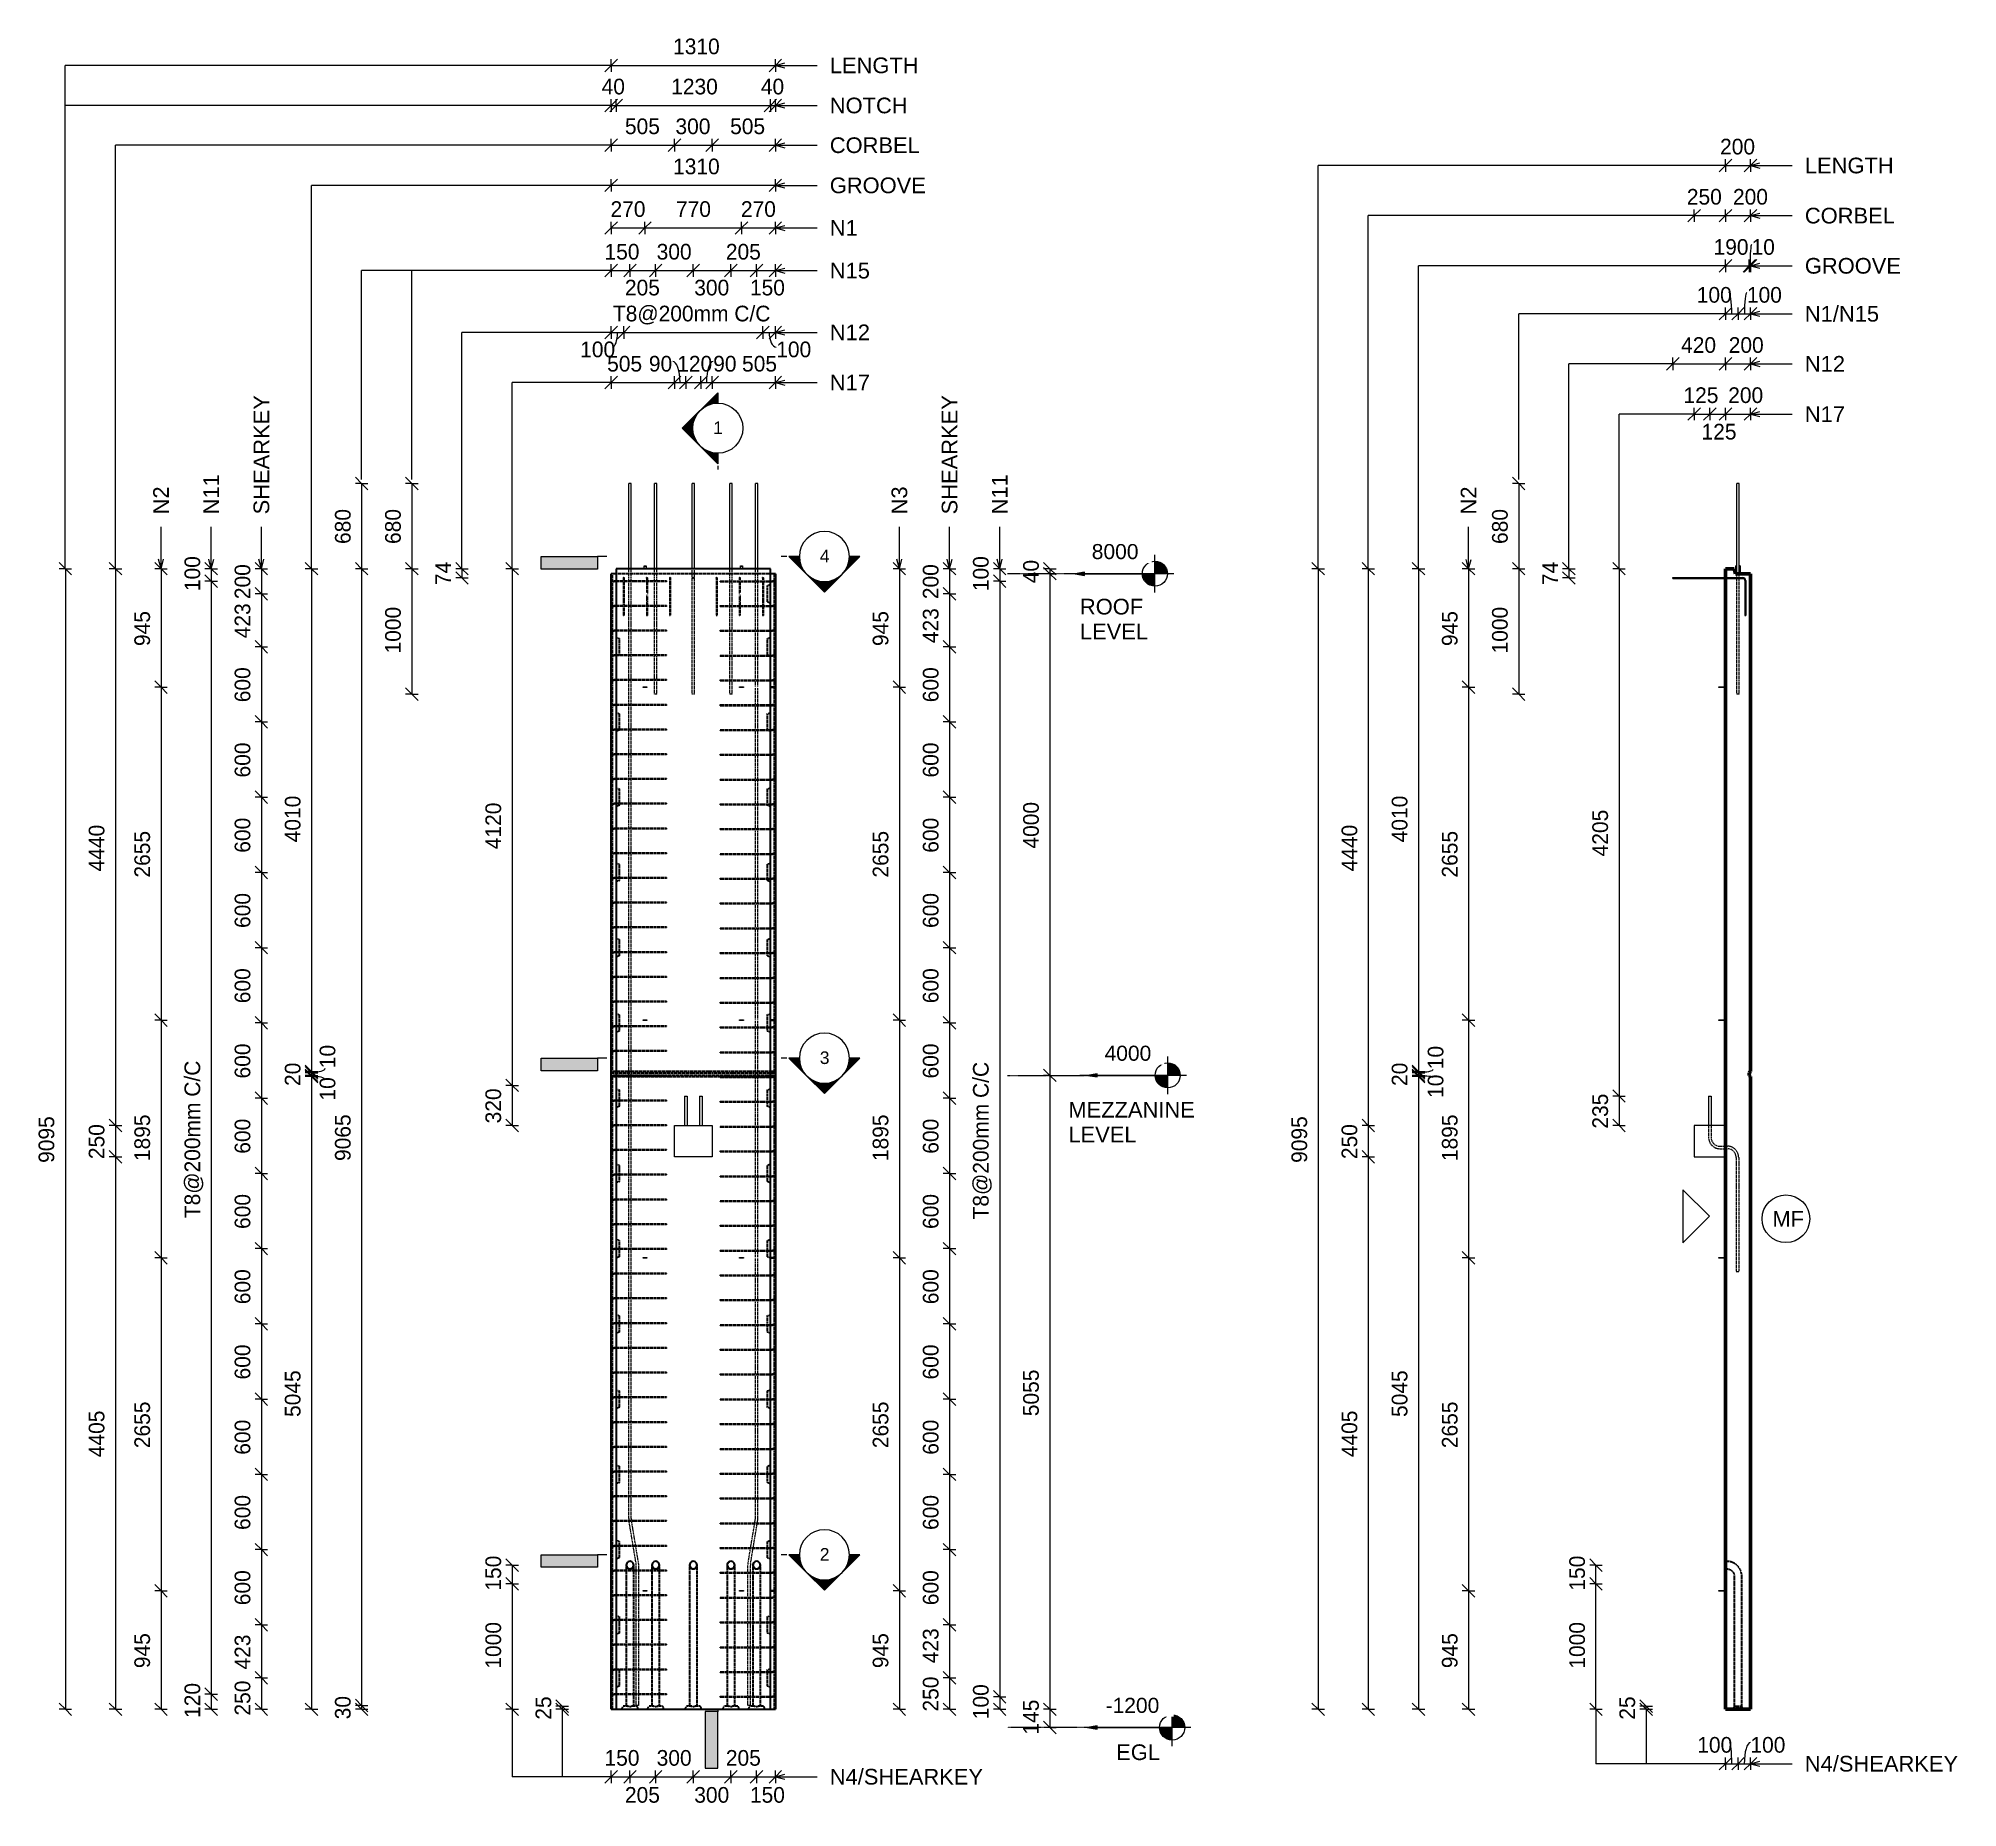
# Model space of a CAD drawing. Header units: millimetres. Extents: x -24813 to -9505, y -2179 to 11928.
import ezdxf

# ---------------------------------------------------------------- set-up
doc = ezdxf.new("R2010")
doc.units = ezdxf.units.MM
doc.linetypes.add('Dash', pattern=[6.36, 3.18, -3.18])
doc.linetypes.add('Overhead', pattern=[3.97, 2.38, -1.59])
for name, color, linetype, lineweight in [('A-ANNO-DIMS', 211, 'Continuous', 9), ('A-ANNO-DIMS-50', 211, 'Continuous', 9), ('A-DETL-THIN', 151, 'Continuous', 18), ('A-FLOR-OVHD', 1, 'Overhead', 18), ('A-GENM', 13, 'Continuous', 18), ('A-WALL', 113, 'Continuous', 25), ('A-WALL-HDLN', 110, 'Dash', 25), ('G-ANNO-DIMS', 111, 'Continuous', 9), ('G-ANNO-SYMB', 111, 'Continuous', 9), ('G-ANNO-TEXT', 231, 'Continuous', 9), ('S-BEAM', 12, 'Continuous', 18), ('S-RBAR', 171, 'Continuous', 18)]:
    doc.layers.add(name, color=color, linetype=linetype, lineweight=lineweight)
doc.styles.add('Arial', font='arial.ttf', dxfattribs={"height": 100})
doc.styles.add('Arial_1', font='arial.ttf', dxfattribs={"height": 120})
doc.styles.add('Arial_2', font='arial.ttf', dxfattribs={"height": 125})
doc.styles.add('Nirmala UI Semilight', font='NirmalaS.ttf', dxfattribs={"height": 125})
doc.dimstyles.new('Arrow_Filled_-_2_5_NI_UI', dxfattribs={"dimscale": 304.8, "dimtxt": 130.920493, "dimasz": 0.328084, "dimexe": 0.164042, "dimexo": 0.0625, "dimgap": 0.164042, "dimtad": 1, "dimdec": 0, "dimzin": 0, "dimdsep": 46, "dimtxsty": 'Nirmala UI Semilight', "dimblk1": 'OBLIQUE', "dimblk2": 'OBLIQUE', "dimsah": 1, "dimcen": 0.09, "dimazin": 0, "dimtfac": 1, "dimtdec": 4, "dimtix": 1, "dimtmove": 0, "dimatfit": 3, "dimfxl": 0.164042, "dimfxlon": 1, "dimtvp": 1, "dimtolj": 1, "dimtzin": 0, "dimarcsym": 2})
doc.dimstyles.new('Arrow_Filled_-_2_5_NI_UI_1', dxfattribs={"dimscale": 304.8, "dimtxt": 130.920493, "dimasz": 0.328084, "dimexe": 0.164042, "dimexo": 0.0625, "dimgap": 0.164042, "dimtad": 1, "dimdec": 0, "dimzin": 0, "dimdsep": 46, "dimtxsty": 'Nirmala UI Semilight', "dimblk1": 'OBLIQUE', "dimblk2": 'OBLIQUE', "dimsah": 1, "dimcen": 0.09, "dimazin": 0, "dimtfac": 1, "dimtdec": 4, "dimtix": 1, "dimtmove": 2, "dimatfit": 3, "dimfxl": 0.164042, "dimfxlon": 1, "dimtvp": 1, "dimtolj": 1, "dimtzin": 0, "dimarcsym": 2})
doc.dimstyles.new('Arrow_Filled_-_2_5_NI_UI_2', dxfattribs={"dimscale": 304.8, "dimtxt": 130.920493, "dimasz": 0.328084, "dimexe": 0.164042, "dimexo": 0.0625, "dimgap": 0.164042, "dimtad": 1, "dimdec": 0, "dimzin": 0, "dimdsep": 46, "dimtxsty": 'Nirmala UI Semilight', "dimblk1": 'OBLIQUE', "dimblk2": 'OBLIQUE', "dimsah": 1, "dimcen": 0.09, "dimazin": 0, "dimtfac": 1, "dimtdec": 4, "dimtix": 1, "dimtmove": 1, "dimatfit": 3, "dimfxl": 0.164042, "dimfxlon": 1, "dimtvp": 1, "dimtolj": 1, "dimtzin": 0, "dimarcsym": 2})

msp = doc.modelspace()

# ---------------------------------------------------------------- texts
at = {"layer": 'G-ANNO-SYMB', "char_height": 100, "width": 96.202, "attachment_point": 1, "style": 'Arial'}
for s, insert in [('1', (-19431.4, 8873.9)), ('4', (-18580.8, 7850.4)), ('3', (-18580.8, 3850.4)), ('2', (-18580.8, -109.6))]:
    msp.add_mtext(s, dxfattribs=dict(at, insert=insert))
at = {"layer": 'G-ANNO-TEXT', "color": 7, "char_height": 125, "attachment_point": 1, "style": 'Arial_2'}
for s, insert, width in [('LENGTH', (-18501.1, 11776), 857.806), ('NOTCH', (-18501.1, 11456.1), 753.586), ('CORBEL', (-18501.1, 11139.3), 865.822), ('LENGTH', (-10723.8, 10977.5), 857.806), ('GROOVE', (-18501.1, 10819.2), 925.949), ('CORBEL', (-10723.8, 10577.7), 865.822), ('N1', (-18501.1, 10479.2), 268.565), ('N15', (-18501.1, 10139.2), 384.81), ('GROOVE', (-10723.8, 10177.6), 925.949), ('N1/N15', (-10723.8, 9795.1), 713.502), ('N12', (-18501.1, 9646.9), 384.81), ('N12', (-10723.8, 9395.9), 384.81), ('N17', (-18501.1, 9246.3), 384.81), ('N17', (-10723.8, 8995.3), 384.81), ('ROOF', (-16506.1, 7460), 609.283), ('LEVEL', (-16506.1, 7261.6), 653.375), ('MEZZANINE ', (-16598, 3448.5), 1274.683), ('LEVEL', (-16598, 3250), 653.375), ('MF', (-10982.6, 2578.5), 300.633), ('EGL ', (-16216.9, -1674.7), 481.012), ('N4/SHEARKEY', (-10724.2, -1766.3), 1475.105), ('N4/SHEARKEY', (-18501.5, -1870.2), 1475.105)]:
    msp.add_mtext(s, dxfattribs=dict(at, insert=insert, width=width))
at = {"layer": 'G-ANNO-TEXT', "color": 7, "char_height": 125, "attachment_point": 1, "rotation": 90, "style": 'Arial_2'}
for s, insert, width in [('SHEARKEY', (-23097.4, 8132.8), 1146.413), ('SHEARKEY', (-17608.4, 8132.8), 1146.413), ('N11', (-23497.5, 8132.8), 384.81), ('N11', (-17208.5, 8132.8), 384.81), ('N2', (-23897.8, 8132.9), 268.565), ('N3', (-18008.8, 8132.9), 268.565), ('N2', (-13468.6, 8132.4), 268.565)]:
    msp.add_mtext(s, dxfattribs=dict(at, insert=insert, width=width))

# ---------------------------------------------------------------- blocks, each defined once
blk = doc.blocks.new('RR spread anchor face based - RR-SA-5_0-240-2134540-Elevation Front')
at = {"layer": 'A-GENM'}
for p, q in [((-19982, 7717), (-19982, 7722)), ((-19982, 7722), (-19967, 7722)), ((-19982, 7700), (-19982, 7717)), ((-19967, 7717), (-19982, 7717)), ((-19967, 7722), (-19967, 7717)), ((-19967, 7717), (-19967, 7700))]:
    blk.add_line(p, q, dxfattribs=at)
blk = doc.blocks.new('RR spread anchor face based - RR-SA-1_4-160-2134593-Elevation Front')
at = {"layer": 'A-GENM'}
for p, q in [((-19220, -447), (-19217, -447)), ((-19220, -453), (-19220, -447)), ((-19217, -453), (-19220, -453)), ((-19217, -447), (-19192, -447)), ((-19217, -453), (-19217, -447)), ((-19192, -453), (-19217, -453)), ((-19192, -447), (-19190, -447)), ((-19192, -453), (-19192, -447)), ((-19190, -453), (-19192, -453)), ((-19190, -447), (-19190, -453))]:
    blk.add_line(p, q, dxfattribs=at)
blk = doc.blocks.new('RR spread anchor face based - RR-SA-2_5-200-1726821-Elevation Front')
at = {"layer": 'A-GENM'}
for p, q in [((-18975, 6760), (-18935, 6760)), ((-18935, 6750), (-18975, 6750)), ((-18935, 6760), (-18930, 6760)), ((-18935, 6750), (-18935, 6760)), ((-18930, 6750), (-18935, 6750)), ((-18930, 6750), (-18930, 6760))]:
    blk.add_line(p, q, dxfattribs=at)
blk = doc.blocks.new('RR spread anchor face based - RR-SA-5_0-240-2134540-Elevation Right')
at = {"layer": 'A-GENM'}
for p, q in [((2594, 7722), (2591, 7717)), ((2591, 7717), (2591, 7660)), ((2601, 7722), (2594, 7722)), ((2629, 7722), (2621, 7722)), ((2631, 7717), (2629, 7722)), ((2631, 7660), (2631, 7717))]:
    blk.add_line(p, q, dxfattribs=at)
blk = doc.blocks.new('RR spread anchor face based - RR-SA-1_4-160-2134593-Elevation Right')
at = {"layer": 'A-GENM'}
for p, q in [((2459, -447), (2464, -447)), ((2459, -453), (2459, -447)), ((2464, -453), (2459, -453)), ((2464, -447), (2511, -447)), ((2464, -447), (2464, -453)), ((2511, -453), (2464, -453))]:
    blk.add_line(p, q, dxfattribs=at)
blk = doc.blocks.new('Detail View - M_Section Tail - Filled Horizontal-14034-Elevation Front')
at = {"layer": 'G-ANNO-SYMB'}
blk.add_hatch(color=256, dxfattribs=at).paths.add_polyline_path([(-20354, -263), (-20354, -163), (-20804, -163), (-20804, -263)])
for p, q in [((-20804, -263), (-20804, -163)), ((-20804, -163), (-20354, -163)), ((-20354, -263), (-20804, -263)), ((-20354, -163), (-20354, -263))]:
    blk.add_line(p, q, dxfattribs=at)
blk = doc.blocks.new('Detail View - M_Section Head - Filled SHOP DWG-1002450-Elevation Front')
at = {"layer": 'G-ANNO-SYMB'}
h = blk.add_hatch(color=256, dxfattribs=at)
edge = h.paths.add_edge_path()
edge.add_line((-18827, -163), (-18744, -163))
edge.add_arc((-18544, -163), 200, 180, 225)
edge.add_line((-18686, -305), (-18827, -163))
h = blk.add_hatch(color=256, dxfattribs=at)
edge = h.paths.add_edge_path()
edge.add_line((-18544, -446), (-18686, -305))
edge.add_arc((-18544, -163), 200, 225, 270)
edge.add_line((-18544, -363), (-18544, -446))
h = blk.add_hatch(color=256, dxfattribs=at)
edge = h.paths.add_edge_path()
edge.add_line((-18544, -446), (-18544, -363))
edge.add_arc((-18544, -163), 200, 270, 315)
edge.add_line((-18403, -305), (-18544, -446))
h = blk.add_hatch(color=256, dxfattribs=at)
edge = h.paths.add_edge_path()
edge.add_line((-18261, -163), (-18403, -305))
edge.add_arc((-18544, -163), 200, 315, 360)
edge.add_line((-18344, -163), (-18261, -163))
for p, q in [((-18544, -446), (-18827, -163)), ((-18744, -163), (-18827, -163)), ((-18827, -163), (-18686, -305)), ((-18744, -163), (-18827, -163)), ((-18686, -305), (-18544, -446)), ((-18544, -446), (-18261, -163)), ((-18544, -446), (-18403, -305)), ((-18403, -305), (-18261, -163)), ((-18344, -163), (-18261, -163)), ((-18261, -163), (-18344, -163)), ((-18544, -363), (-18544, -446)), ((-18544, -446), (-18544, -363))]:
    blk.add_line(p, q, dxfattribs=at)
for start, end in [(360, 180), (180, 360), (180, 225), (225, 270), (270, 315), (315, 0)]:
    blk.add_arc((-18544, -163), 200, start, end, dxfattribs=at)
blk = doc.blocks.new('DIMBLOCK1-Elevation Front')
at = {"layer": 'A-ANNO-DIMS-50'}
for p, q in [((-24598, 7700), (-24648, 7750)), ((-24598, 7700), (-24648, 7700)), ((-24598, 7700), (-24598, -1395)), ((-24598, 7700), (-24548, 7650)), ((-24598, 7700), (-24548, 7700)), ((-24598, -1395), (-24648, -1345)), ((-24598, -1395), (-24648, -1395)), ((-24598, -1395), (-24548, -1445)), ((-24598, -1395), (-24548, -1395))]:
    blk.add_line(p, q, dxfattribs=at)
at = {"layer": 'A-ANNO-DIMS-50', "color": 0, "insert": (-24812, 2962), "char_height": 125, "width": 457.03, "attachment_point": 1, "rotation": 90, "line_spacing_factor": 1.142579, "style": 'Nirmala UI Semilight'}
blk.add_mtext('9095', dxfattribs=at)
blk = doc.blocks.new('_Oblique')
at = {"color": 0, "linetype": 'ByBlock', "lineweight": -2}
blk.add_line((-0.5, -0.5), (0.5, 0.5), dxfattribs=at)
blk = doc.blocks.new('DIMBLOCK2-Elevation Front')
at = {"layer": 'A-ANNO-DIMS-50'}
for p, q in [((-23035, 7700), (-23085, 7750)), ((-23035, 7700), (-23085, 7700)), ((-23035, 7700), (-23035, 7500)), ((-23035, 7700), (-22985, 7650)), ((-23035, 7700), (-22985, 7700)), ((-23035, 7500), (-23085, 7550)), ((-23035, 7500), (-23085, 7500)), ((-23035, 7500), (-22985, 7450)), ((-23035, 7500), (-22985, 7500))]:
    blk.add_line(p, q, dxfattribs=at)
at = {"layer": 'A-ANNO-DIMS-50', "color": 0, "insert": (-23248, 7457), "char_height": 125, "width": 342.77, "attachment_point": 1, "rotation": 90, "line_spacing_factor": 1.142579, "style": 'Nirmala UI Semilight'}
blk.add_mtext('200', dxfattribs=at)
blk = doc.blocks.new('DIMBLOCK3-Elevation Front')
at = {"layer": 'A-ANNO-DIMS-50'}
for p, q in [((-23035, 7500), (-23085, 7550)), ((-23035, 7500), (-23085, 7500)), ((-23035, 7500), (-23035, 7077)), ((-23035, 7500), (-22985, 7450)), ((-23035, 7500), (-22985, 7500)), ((-23035, 7077), (-23085, 7127)), ((-23035, 7077), (-23085, 7077)), ((-23035, 7077), (-22985, 7027)), ((-23035, 7077), (-22985, 7077))]:
    blk.add_line(p, q, dxfattribs=at)
at = {"layer": 'A-ANNO-DIMS-50', "color": 0, "insert": (-23248, 7145), "char_height": 125, "width": 345.63, "attachment_point": 1, "rotation": 90, "line_spacing_factor": 1.142579, "style": 'Nirmala UI Semilight'}
blk.add_mtext('423', dxfattribs=at)
blk = doc.blocks.new('DIMBLOCK4-Elevation Front')
at = {"layer": 'A-ANNO-DIMS-50'}
for p, q in [((-23035, 7077), (-23085, 7127)), ((-23035, 7077), (-23085, 7077)), ((-23035, 7077), (-23035, 6478)), ((-23035, 7077), (-22985, 7027)), ((-23035, 7077), (-22985, 7077)), ((-23035, 6478), (-23085, 6528)), ((-23035, 6478), (-23085, 6478)), ((-23035, 6478), (-22985, 6428)), ((-23035, 6478), (-22985, 6478))]:
    blk.add_line(p, q, dxfattribs=at)
at = {"layer": 'A-ANNO-DIMS-50', "color": 0, "insert": (-23248, 6635), "char_height": 125, "width": 342.77, "attachment_point": 1, "rotation": 90, "line_spacing_factor": 1.142579, "style": 'Nirmala UI Semilight'}
blk.add_mtext('600', dxfattribs=at)
blk = doc.blocks.new('DIMBLOCK5-Elevation Front')
at = {"layer": 'A-ANNO-DIMS-50'}
for p, q in [((-23035, 6478), (-23085, 6528)), ((-23035, 6478), (-23085, 6478)), ((-23035, 6478), (-23035, 5878)), ((-23035, 6478), (-22985, 6428)), ((-23035, 6478), (-22985, 6478)), ((-23035, 5878), (-23085, 5928)), ((-23035, 5878), (-23085, 5878)), ((-23035, 5878), (-22985, 5828)), ((-23035, 5878), (-22985, 5878))]:
    blk.add_line(p, q, dxfattribs=at)
at = {"layer": 'A-ANNO-DIMS-50', "color": 0, "insert": (-23248, 6035), "char_height": 125, "width": 342.77, "attachment_point": 1, "rotation": 90, "line_spacing_factor": 1.142579, "style": 'Nirmala UI Semilight'}
blk.add_mtext('600', dxfattribs=at)
blk = doc.blocks.new('DIMBLOCK6-Elevation Front')
at = {"layer": 'A-ANNO-DIMS-50'}
for p, q in [((-23035, 5878), (-23085, 5928)), ((-23035, 5878), (-23085, 5878)), ((-23035, 5878), (-23035, 5278)), ((-23035, 5878), (-22985, 5828)), ((-23035, 5878), (-22985, 5878)), ((-23035, 5278), (-23085, 5328)), ((-23035, 5278), (-23085, 5278)), ((-23035, 5278), (-22985, 5228)), ((-23035, 5278), (-22985, 5278))]:
    blk.add_line(p, q, dxfattribs=at)
at = {"layer": 'A-ANNO-DIMS-50', "color": 0, "insert": (-23248, 5435), "char_height": 125, "width": 342.77, "attachment_point": 1, "rotation": 90, "line_spacing_factor": 1.142579, "style": 'Nirmala UI Semilight'}
blk.add_mtext('600', dxfattribs=at)
blk = doc.blocks.new('DIMBLOCK7-Elevation Front')
at = {"layer": 'A-ANNO-DIMS-50'}
for p, q in [((-23035, 5278), (-23085, 5328)), ((-23035, 5278), (-23085, 5278)), ((-23035, 5278), (-23035, 4678)), ((-23035, 5278), (-22985, 5228)), ((-23035, 5278), (-22985, 5278)), ((-23035, 4678), (-23085, 4728)), ((-23035, 4678), (-23085, 4678)), ((-23035, 4678), (-22985, 4628)), ((-23035, 4678), (-22985, 4678))]:
    blk.add_line(p, q, dxfattribs=at)
at = {"layer": 'A-ANNO-DIMS-50', "color": 0, "insert": (-23248, 4835), "char_height": 125, "width": 342.77, "attachment_point": 1, "rotation": 90, "line_spacing_factor": 1.142579, "style": 'Nirmala UI Semilight'}
blk.add_mtext('600', dxfattribs=at)
blk = doc.blocks.new('DIMBLOCK8-Elevation Front')
at = {"layer": 'A-ANNO-DIMS-50'}
for p, q in [((-23035, 4678), (-23085, 4728)), ((-23035, 4678), (-23085, 4678)), ((-23035, 4678), (-23035, 4078)), ((-23035, 4678), (-22985, 4628)), ((-23035, 4678), (-22985, 4678)), ((-23035, 4078), (-23085, 4128)), ((-23035, 4078), (-23085, 4078)), ((-23035, 4078), (-22985, 4028)), ((-23035, 4078), (-22985, 4078))]:
    blk.add_line(p, q, dxfattribs=at)
at = {"layer": 'A-ANNO-DIMS-50', "color": 0, "insert": (-23248, 4235), "char_height": 125, "width": 342.77, "attachment_point": 1, "rotation": 90, "line_spacing_factor": 1.142579, "style": 'Nirmala UI Semilight'}
blk.add_mtext('600', dxfattribs=at)
blk = doc.blocks.new('DIMBLOCK9-Elevation Front')
at = {"layer": 'A-ANNO-DIMS-50'}
for p, q in [((-23035, 4078), (-23085, 4128)), ((-23035, 4078), (-23085, 4078)), ((-23035, 4078), (-23035, 3478)), ((-23035, 4078), (-22985, 4028)), ((-23035, 4078), (-22985, 4078)), ((-23035, 3478), (-23085, 3528)), ((-23035, 3478), (-23085, 3478)), ((-23035, 3478), (-22985, 3428)), ((-23035, 3478), (-22985, 3478))]:
    blk.add_line(p, q, dxfattribs=at)
at = {"layer": 'A-ANNO-DIMS-50', "color": 0, "insert": (-23248, 3635), "char_height": 125, "width": 342.77, "attachment_point": 1, "rotation": 90, "line_spacing_factor": 1.142579, "style": 'Nirmala UI Semilight'}
blk.add_mtext('600', dxfattribs=at)
blk = doc.blocks.new('DIMBLOCK10-Elevation Front')
at = {"layer": 'A-ANNO-DIMS-50'}
for p, q in [((-23035, 3478), (-23085, 3528)), ((-23035, 3478), (-23085, 3478)), ((-23035, 3478), (-23035, 2878)), ((-23035, 3478), (-22985, 3428)), ((-23035, 3478), (-22985, 3478)), ((-23035, 2878), (-23085, 2928)), ((-23035, 2878), (-23085, 2878)), ((-23035, 2878), (-22985, 2828)), ((-23035, 2878), (-22985, 2878))]:
    blk.add_line(p, q, dxfattribs=at)
at = {"layer": 'A-ANNO-DIMS-50', "color": 0, "insert": (-23248, 3035), "char_height": 125, "width": 342.77, "attachment_point": 1, "rotation": 90, "line_spacing_factor": 1.142579, "style": 'Nirmala UI Semilight'}
blk.add_mtext('600', dxfattribs=at)
blk = doc.blocks.new('DIMBLOCK11-Elevation Front')
at = {"layer": 'A-ANNO-DIMS-50'}
for p, q in [((-23035, 2878), (-23085, 2928)), ((-23035, 2878), (-23085, 2878)), ((-23035, 2878), (-23035, 2278)), ((-23035, 2878), (-22985, 2828)), ((-23035, 2878), (-22985, 2878)), ((-23035, 2278), (-23085, 2328)), ((-23035, 2278), (-23085, 2278)), ((-23035, 2278), (-22985, 2228)), ((-23035, 2278), (-22985, 2278))]:
    blk.add_line(p, q, dxfattribs=at)
at = {"layer": 'A-ANNO-DIMS-50', "color": 0, "insert": (-23248, 2435), "char_height": 125, "width": 342.77, "attachment_point": 1, "rotation": 90, "line_spacing_factor": 1.142579, "style": 'Nirmala UI Semilight'}
blk.add_mtext('600', dxfattribs=at)
blk = doc.blocks.new('DIMBLOCK12-Elevation Front')
at = {"layer": 'A-ANNO-DIMS-50'}
for p, q in [((-23035, 2278), (-23085, 2328)), ((-23035, 2278), (-23085, 2278)), ((-23035, 2278), (-23035, 1678)), ((-23035, 2278), (-22985, 2228)), ((-23035, 2278), (-22985, 2278)), ((-23035, 1678), (-23085, 1728)), ((-23035, 1678), (-23085, 1678)), ((-23035, 1678), (-22985, 1628)), ((-23035, 1678), (-22985, 1678))]:
    blk.add_line(p, q, dxfattribs=at)
at = {"layer": 'A-ANNO-DIMS-50', "color": 0, "insert": (-23248, 1835), "char_height": 125, "width": 342.77, "attachment_point": 1, "rotation": 90, "line_spacing_factor": 1.142579, "style": 'Nirmala UI Semilight'}
blk.add_mtext('600', dxfattribs=at)
blk = doc.blocks.new('DIMBLOCK13-Elevation Front')
at = {"layer": 'A-ANNO-DIMS-50'}
for p, q in [((-23035, 1678), (-23085, 1728)), ((-23035, 1678), (-23085, 1678)), ((-23035, 1678), (-23035, 1078)), ((-23035, 1678), (-22985, 1628)), ((-23035, 1678), (-22985, 1678)), ((-23035, 1078), (-23085, 1128)), ((-23035, 1078), (-23085, 1078)), ((-23035, 1078), (-22985, 1028)), ((-23035, 1078), (-22985, 1078))]:
    blk.add_line(p, q, dxfattribs=at)
at = {"layer": 'A-ANNO-DIMS-50', "color": 0, "insert": (-23248, 1235), "char_height": 125, "width": 342.77, "attachment_point": 1, "rotation": 90, "line_spacing_factor": 1.142579, "style": 'Nirmala UI Semilight'}
blk.add_mtext('600', dxfattribs=at)
blk = doc.blocks.new('DIMBLOCK14-Elevation Front')
at = {"layer": 'A-ANNO-DIMS-50'}
for p, q in [((-23035, 1078), (-23085, 1128)), ((-23035, 1078), (-23085, 1078)), ((-23035, 1078), (-23035, 478)), ((-23035, 1078), (-22985, 1028)), ((-23035, 1078), (-22985, 1078)), ((-23035, 478), (-23085, 528)), ((-23035, 478), (-23085, 478)), ((-23035, 478), (-22985, 428)), ((-23035, 478), (-22985, 478))]:
    blk.add_line(p, q, dxfattribs=at)
at = {"layer": 'A-ANNO-DIMS-50', "color": 0, "insert": (-23248, 635), "char_height": 125, "width": 342.77, "attachment_point": 1, "rotation": 90, "line_spacing_factor": 1.142579, "style": 'Nirmala UI Semilight'}
blk.add_mtext('600', dxfattribs=at)
blk = doc.blocks.new('DIMBLOCK15-Elevation Front')
at = {"layer": 'A-ANNO-DIMS-50'}
for p, q in [((-23035, 478), (-23085, 528)), ((-23035, 478), (-23085, 478)), ((-23035, 478), (-23035, -122)), ((-23035, 478), (-22985, 428)), ((-23035, 478), (-22985, 478)), ((-23035, -122), (-23085, -72)), ((-23035, -122), (-23085, -122)), ((-23035, -122), (-22985, -172)), ((-23035, -122), (-22985, -122))]:
    blk.add_line(p, q, dxfattribs=at)
at = {"layer": 'A-ANNO-DIMS-50', "color": 0, "insert": (-23248, 35), "char_height": 125, "width": 342.77, "attachment_point": 1, "rotation": 90, "line_spacing_factor": 1.142579, "style": 'Nirmala UI Semilight'}
blk.add_mtext('600', dxfattribs=at)
blk = doc.blocks.new('DIMBLOCK16-Elevation Front')
at = {"layer": 'A-ANNO-DIMS-50'}
for p, q in [((-23035, -122), (-23085, -72)), ((-23035, -122), (-23085, -122)), ((-23035, -122), (-23035, -722)), ((-23035, -122), (-22985, -172)), ((-23035, -122), (-22985, -122)), ((-23035, -722), (-23085, -672)), ((-23035, -722), (-23085, -722)), ((-23035, -722), (-22985, -772)), ((-23035, -722), (-22985, -722))]:
    blk.add_line(p, q, dxfattribs=at)
at = {"layer": 'A-ANNO-DIMS-50', "color": 0, "insert": (-23248, -565), "char_height": 125, "width": 342.77, "attachment_point": 1, "rotation": 90, "line_spacing_factor": 1.142579, "style": 'Nirmala UI Semilight'}
blk.add_mtext('600', dxfattribs=at)
blk = doc.blocks.new('DIMBLOCK17-Elevation Front')
at = {"layer": 'A-ANNO-DIMS-50'}
for p, q in [((-23035, -722), (-23085, -672)), ((-23035, -722), (-23085, -722)), ((-23035, -722), (-23035, -1145)), ((-23035, -722), (-22985, -772)), ((-23035, -722), (-22985, -722)), ((-23035, -1145), (-23085, -1095)), ((-23035, -1145), (-23085, -1145)), ((-23035, -1145), (-22985, -1195)), ((-23035, -1145), (-22985, -1145))]:
    blk.add_line(p, q, dxfattribs=at)
at = {"layer": 'A-ANNO-DIMS-50', "color": 0, "insert": (-23248, -1078), "char_height": 125, "width": 345.63, "attachment_point": 1, "rotation": 90, "line_spacing_factor": 1.142579, "style": 'Nirmala UI Semilight'}
blk.add_mtext('423', dxfattribs=at)
blk = doc.blocks.new('DIMBLOCK18-Elevation Front')
at = {"layer": 'A-ANNO-DIMS-50'}
for p, q in [((-23035, -1145), (-23085, -1095)), ((-23035, -1145), (-23085, -1145)), ((-23035, -1145), (-23035, -1395)), ((-23035, -1145), (-22985, -1195)), ((-23035, -1145), (-22985, -1145)), ((-23035, -1395), (-23085, -1345)), ((-23035, -1395), (-23085, -1395)), ((-23035, -1395), (-22985, -1445)), ((-23035, -1395), (-22985, -1395))]:
    blk.add_line(p, q, dxfattribs=at)
at = {"layer": 'A-ANNO-DIMS-50', "color": 0, "insert": (-23248, -1445), "char_height": 125, "width": 342.77, "attachment_point": 1, "rotation": 90, "line_spacing_factor": 1.142579, "style": 'Nirmala UI Semilight'}
blk.add_mtext('250', dxfattribs=at)
blk = doc.blocks.new('DIMBLOCK19-Elevation Front')
at = {"layer": 'A-ANNO-DIMS-50'}
for p, q in [((-17946, 7700), (-17996, 7750)), ((-17946, 7700), (-17996, 7700)), ((-17946, 7700), (-17946, 6755)), ((-17946, 7700), (-17896, 7650)), ((-17946, 7700), (-17896, 7700)), ((-17946, 6755), (-17996, 6805)), ((-17946, 6755), (-17996, 6755)), ((-17946, 6755), (-17896, 6705)), ((-17946, 6755), (-17896, 6755))]:
    blk.add_line(p, q, dxfattribs=at)
at = {"layer": 'A-ANNO-DIMS-50', "color": 0, "insert": (-18159, 7083), "char_height": 125, "width": 345.63, "attachment_point": 1, "rotation": 90, "line_spacing_factor": 1.142579, "style": 'Nirmala UI Semilight'}
blk.add_mtext('945', dxfattribs=at)
blk = doc.blocks.new('DIMBLOCK20-Elevation Front')
at = {"layer": 'A-ANNO-DIMS-50'}
for p, q in [((-17946, 6755), (-17996, 6805)), ((-17946, 6755), (-17996, 6755)), ((-17946, 6755), (-17946, 4100)), ((-17946, 6755), (-17896, 6705)), ((-17946, 6755), (-17896, 6755)), ((-17946, 4100), (-17996, 4150)), ((-17946, 4100), (-17996, 4100)), ((-17946, 4100), (-17896, 4050)), ((-17946, 4100), (-17896, 4100))]:
    blk.add_line(p, q, dxfattribs=at)
at = {"layer": 'A-ANNO-DIMS-50', "color": 0, "insert": (-18159, 5237), "char_height": 125, "width": 457.03, "attachment_point": 1, "rotation": 90, "line_spacing_factor": 1.142579, "style": 'Nirmala UI Semilight'}
blk.add_mtext('2655', dxfattribs=at)
blk = doc.blocks.new('DIMBLOCK21-Elevation Front')
at = {"layer": 'A-ANNO-DIMS-50'}
for p, q in [((-17946, 4100), (-17996, 4150)), ((-17946, 4100), (-17996, 4100)), ((-17946, 4100), (-17946, 2205)), ((-17946, 4100), (-17896, 4050)), ((-17946, 4100), (-17896, 4100)), ((-17946, 2205), (-17996, 2255)), ((-17946, 2205), (-17996, 2205)), ((-17946, 2205), (-17896, 2155)), ((-17946, 2205), (-17896, 2205))]:
    blk.add_line(p, q, dxfattribs=at)
at = {"layer": 'A-ANNO-DIMS-50', "color": 0, "insert": (-18159, 2976), "char_height": 125, "width": 422.75, "attachment_point": 1, "rotation": 90, "line_spacing_factor": 1.142579, "style": 'Nirmala UI Semilight'}
blk.add_mtext('1895', dxfattribs=at)
blk = doc.blocks.new('DIMBLOCK22-Elevation Front')
at = {"layer": 'A-ANNO-DIMS-50'}
for p, q in [((-17946, 2205), (-17996, 2255)), ((-17946, 2205), (-17996, 2205)), ((-17946, 2205), (-17946, -450)), ((-17946, 2205), (-17896, 2155)), ((-17946, 2205), (-17896, 2205)), ((-17946, -450), (-17996, -400)), ((-17946, -450), (-17996, -450)), ((-17946, -450), (-17896, -500)), ((-17946, -450), (-17896, -450))]:
    blk.add_line(p, q, dxfattribs=at)
at = {"layer": 'A-ANNO-DIMS-50', "color": 0, "insert": (-18159, 687), "char_height": 125, "width": 457.03, "attachment_point": 1, "rotation": 90, "line_spacing_factor": 1.142579, "style": 'Nirmala UI Semilight'}
blk.add_mtext('2655', dxfattribs=at)
blk = doc.blocks.new('DIMBLOCK23-Elevation Front')
at = {"layer": 'A-ANNO-DIMS-50'}
for p, q in [((-17946, -450), (-17996, -400)), ((-17946, -450), (-17996, -450)), ((-17946, -450), (-17946, -1395)), ((-17946, -450), (-17896, -500)), ((-17946, -450), (-17896, -450)), ((-17946, -1395), (-17996, -1345)), ((-17946, -1395), (-17996, -1395)), ((-17946, -1395), (-17896, -1445)), ((-17946, -1395), (-17896, -1395))]:
    blk.add_line(p, q, dxfattribs=at)
at = {"layer": 'A-ANNO-DIMS-50', "color": 0, "insert": (-18159, -1067), "char_height": 125, "width": 345.63, "attachment_point": 1, "rotation": 90, "line_spacing_factor": 1.142579, "style": 'Nirmala UI Semilight'}
blk.add_mtext('945', dxfattribs=at)
blk = doc.blocks.new('DIMBLOCK24-Elevation Front')
at = {"layer": 'A-ANNO-DIMS-50'}
for p, q in [((-20245, 11713), (-20295, 11663)), ((-20245, 11713), (-20195, 11763)), ((-20245, 11713), (-20245, 11763)), ((-20245, 11713), (-18935, 11713)), ((-20245, 11713), (-20245, 11663)), ((-18935, 11713), (-18985, 11663)), ((-18935, 11713), (-18885, 11763)), ((-18935, 11713), (-18935, 11763)), ((-18935, 11713), (-18935, 11663))]:
    blk.add_line(p, q, dxfattribs=at)
at = {"layer": 'A-ANNO-DIMS-50', "color": 0, "insert": (-19751, 11927), "char_height": 125, "width": 388.48, "attachment_point": 1, "line_spacing_factor": 1.142579, "style": 'Nirmala UI Semilight'}
blk.add_mtext('1310', dxfattribs=at)
blk = doc.blocks.new('DIMBLOCK25-Elevation Front')
at = {"layer": 'A-ANNO-DIMS-50'}
for p, q in [((-20245, 10417), (-20295, 10367)), ((-20245, 10417), (-20195, 10467)), ((-20245, 10417), (-20245, 10467)), ((-20245, 10417), (-19975, 10417)), ((-20245, 10417), (-20245, 10367)), ((-19975, 10417), (-20025, 10367)), ((-19975, 10417), (-19925, 10467)), ((-19975, 10417), (-19975, 10467)), ((-19975, 10417), (-19975, 10367))]:
    blk.add_line(p, q, dxfattribs=at)
at = {"layer": 'A-ANNO-DIMS-50', "color": 0, "insert": (-20250, 10630), "char_height": 125, "width": 337.06, "attachment_point": 1, "line_spacing_factor": 1.142579, "style": 'Nirmala UI Semilight'}
blk.add_mtext('270', dxfattribs=at)
blk = doc.blocks.new('DIMBLOCK26-Elevation Front')
at = {"layer": 'A-ANNO-DIMS-50'}
for p, q in [((-19975, 10417), (-20025, 10367)), ((-19975, 10417), (-19925, 10467)), ((-19975, 10417), (-19975, 10467)), ((-19975, 10417), (-19205, 10417)), ((-19975, 10417), (-19975, 10367)), ((-19205, 10417), (-19255, 10367)), ((-19205, 10417), (-19155, 10467)), ((-19205, 10417), (-19205, 10467)), ((-19205, 10417), (-19205, 10367))]:
    blk.add_line(p, q, dxfattribs=at)
at = {"layer": 'A-ANNO-DIMS-50', "color": 0, "insert": (-19728, 10630), "char_height": 125, "width": 331.35, "attachment_point": 1, "line_spacing_factor": 1.142579, "style": 'Nirmala UI Semilight'}
blk.add_mtext('770', dxfattribs=at)
blk = doc.blocks.new('DIMBLOCK27-Elevation Front')
at = {"layer": 'A-ANNO-DIMS-50'}
for p, q in [((-19205, 10417), (-19255, 10367)), ((-19205, 10417), (-19155, 10467)), ((-19205, 10417), (-19205, 10467)), ((-19205, 10417), (-18935, 10417)), ((-19205, 10417), (-19205, 10367)), ((-18935, 10417), (-18985, 10367)), ((-18935, 10417), (-18885, 10467)), ((-18935, 10417), (-18935, 10467)), ((-18935, 10417), (-18935, 10367))]:
    blk.add_line(p, q, dxfattribs=at)
at = {"layer": 'A-ANNO-DIMS-50', "color": 0, "insert": (-19210, 10630), "char_height": 125, "width": 337.06, "attachment_point": 1, "line_spacing_factor": 1.142579, "style": 'Nirmala UI Semilight'}
blk.add_mtext('270', dxfattribs=at)
blk = doc.blocks.new('DIMBLOCK28-Elevation Front')
at = {"layer": 'A-ANNO-DIMS-50'}
for p, q in [((-17546, 7700), (-17596, 7750)), ((-17546, 7700), (-17596, 7700)), ((-17546, 7700), (-17546, 7500)), ((-17546, 7700), (-17496, 7650)), ((-17546, 7700), (-17496, 7700)), ((-17546, 7500), (-17596, 7550)), ((-17546, 7500), (-17596, 7500)), ((-17546, 7500), (-17496, 7450)), ((-17546, 7500), (-17496, 7500))]:
    blk.add_line(p, q, dxfattribs=at)
at = {"layer": 'A-ANNO-DIMS-50', "color": 0, "insert": (-17759, 7457), "char_height": 125, "width": 342.77, "attachment_point": 1, "rotation": 90, "line_spacing_factor": 1.142579, "style": 'Nirmala UI Semilight'}
blk.add_mtext('200', dxfattribs=at)
blk = doc.blocks.new('DIMBLOCK29-Elevation Front')
at = {"layer": 'A-ANNO-DIMS-50'}
for p, q in [((-17546, 7500), (-17596, 7550)), ((-17546, 7500), (-17596, 7500)), ((-17546, 7500), (-17546, 7077)), ((-17546, 7500), (-17496, 7450)), ((-17546, 7500), (-17496, 7500)), ((-17546, 7077), (-17596, 7127)), ((-17546, 7077), (-17596, 7077)), ((-17546, 7077), (-17496, 7027)), ((-17546, 7077), (-17496, 7077))]:
    blk.add_line(p, q, dxfattribs=at)
at = {"layer": 'A-ANNO-DIMS-50', "color": 0, "insert": (-17759, 7106), "char_height": 125, "width": 345.63, "attachment_point": 1, "rotation": 90, "line_spacing_factor": 1.142579, "style": 'Nirmala UI Semilight'}
blk.add_mtext('423', dxfattribs=at)
blk = doc.blocks.new('DIMBLOCK30-Elevation Front')
at = {"layer": 'A-ANNO-DIMS-50'}
for p, q in [((-17546, 7077), (-17596, 7127)), ((-17546, 7077), (-17596, 7077)), ((-17546, 7077), (-17546, 6478)), ((-17546, 7077), (-17496, 7027)), ((-17546, 7077), (-17496, 7077)), ((-17546, 6478), (-17596, 6528)), ((-17546, 6478), (-17596, 6478)), ((-17546, 6478), (-17496, 6428)), ((-17546, 6478), (-17496, 6478))]:
    blk.add_line(p, q, dxfattribs=at)
at = {"layer": 'A-ANNO-DIMS-50', "color": 0, "insert": (-17759, 6635), "char_height": 125, "width": 342.77, "attachment_point": 1, "rotation": 90, "line_spacing_factor": 1.142579, "style": 'Nirmala UI Semilight'}
blk.add_mtext('600', dxfattribs=at)
blk = doc.blocks.new('DIMBLOCK31-Elevation Front')
at = {"layer": 'A-ANNO-DIMS-50'}
for p, q in [((-17546, 6478), (-17596, 6528)), ((-17546, 6478), (-17596, 6478)), ((-17546, 6478), (-17546, 5878)), ((-17546, 6478), (-17496, 6428)), ((-17546, 6478), (-17496, 6478)), ((-17546, 5878), (-17596, 5928)), ((-17546, 5878), (-17596, 5878)), ((-17546, 5878), (-17496, 5828)), ((-17546, 5878), (-17496, 5878))]:
    blk.add_line(p, q, dxfattribs=at)
at = {"layer": 'A-ANNO-DIMS-50', "color": 0, "insert": (-17759, 6035), "char_height": 125, "width": 342.77, "attachment_point": 1, "rotation": 90, "line_spacing_factor": 1.142579, "style": 'Nirmala UI Semilight'}
blk.add_mtext('600', dxfattribs=at)
blk = doc.blocks.new('DIMBLOCK32-Elevation Front')
at = {"layer": 'A-ANNO-DIMS-50'}
for p, q in [((-17546, 5878), (-17596, 5928)), ((-17546, 5878), (-17596, 5878)), ((-17546, 5878), (-17546, 5278)), ((-17546, 5878), (-17496, 5828)), ((-17546, 5878), (-17496, 5878)), ((-17546, 5278), (-17596, 5328)), ((-17546, 5278), (-17596, 5278)), ((-17546, 5278), (-17496, 5228)), ((-17546, 5278), (-17496, 5278))]:
    blk.add_line(p, q, dxfattribs=at)
at = {"layer": 'A-ANNO-DIMS-50', "color": 0, "insert": (-17759, 5435), "char_height": 125, "width": 342.77, "attachment_point": 1, "rotation": 90, "line_spacing_factor": 1.142579, "style": 'Nirmala UI Semilight'}
blk.add_mtext('600', dxfattribs=at)
blk = doc.blocks.new('DIMBLOCK33-Elevation Front')
at = {"layer": 'A-ANNO-DIMS-50'}
for p, q in [((-17546, 5278), (-17596, 5328)), ((-17546, 5278), (-17596, 5278)), ((-17546, 5278), (-17546, 4678)), ((-17546, 5278), (-17496, 5228)), ((-17546, 5278), (-17496, 5278)), ((-17546, 4678), (-17596, 4728)), ((-17546, 4678), (-17596, 4678)), ((-17546, 4678), (-17496, 4628)), ((-17546, 4678), (-17496, 4678))]:
    blk.add_line(p, q, dxfattribs=at)
at = {"layer": 'A-ANNO-DIMS-50', "color": 0, "insert": (-17759, 4835), "char_height": 125, "width": 342.77, "attachment_point": 1, "rotation": 90, "line_spacing_factor": 1.142579, "style": 'Nirmala UI Semilight'}
blk.add_mtext('600', dxfattribs=at)
blk = doc.blocks.new('DIMBLOCK34-Elevation Front')
at = {"layer": 'A-ANNO-DIMS-50'}
for p, q in [((-17546, 4678), (-17596, 4728)), ((-17546, 4678), (-17596, 4678)), ((-17546, 4678), (-17546, 4078)), ((-17546, 4678), (-17496, 4628)), ((-17546, 4678), (-17496, 4678)), ((-17546, 4078), (-17596, 4128)), ((-17546, 4078), (-17596, 4078)), ((-17546, 4078), (-17496, 4028)), ((-17546, 4078), (-17496, 4078))]:
    blk.add_line(p, q, dxfattribs=at)
at = {"layer": 'A-ANNO-DIMS-50', "color": 0, "insert": (-17759, 4235), "char_height": 125, "width": 342.77, "attachment_point": 1, "rotation": 90, "line_spacing_factor": 1.142579, "style": 'Nirmala UI Semilight'}
blk.add_mtext('600', dxfattribs=at)
blk = doc.blocks.new('DIMBLOCK35-Elevation Front')
at = {"layer": 'A-ANNO-DIMS-50'}
for p, q in [((-17546, 4078), (-17596, 4128)), ((-17546, 4078), (-17596, 4078)), ((-17546, 4078), (-17546, 3478)), ((-17546, 4078), (-17496, 4028)), ((-17546, 4078), (-17496, 4078)), ((-17546, 3478), (-17596, 3528)), ((-17546, 3478), (-17596, 3478)), ((-17546, 3478), (-17496, 3428)), ((-17546, 3478), (-17496, 3478))]:
    blk.add_line(p, q, dxfattribs=at)
at = {"layer": 'A-ANNO-DIMS-50', "color": 0, "insert": (-17759, 3635), "char_height": 125, "width": 342.77, "attachment_point": 1, "rotation": 90, "line_spacing_factor": 1.142579, "style": 'Nirmala UI Semilight'}
blk.add_mtext('600', dxfattribs=at)
blk = doc.blocks.new('DIMBLOCK36-Elevation Front')
at = {"layer": 'A-ANNO-DIMS-50'}
for p, q in [((-17546, 3478), (-17596, 3528)), ((-17546, 3478), (-17596, 3478)), ((-17546, 3478), (-17546, 2878)), ((-17546, 3478), (-17496, 3428)), ((-17546, 3478), (-17496, 3478)), ((-17546, 2878), (-17596, 2928)), ((-17546, 2878), (-17596, 2878)), ((-17546, 2878), (-17496, 2828)), ((-17546, 2878), (-17496, 2878))]:
    blk.add_line(p, q, dxfattribs=at)
at = {"layer": 'A-ANNO-DIMS-50', "color": 0, "insert": (-17759, 3035), "char_height": 125, "width": 342.77, "attachment_point": 1, "rotation": 90, "line_spacing_factor": 1.142579, "style": 'Nirmala UI Semilight'}
blk.add_mtext('600', dxfattribs=at)
blk = doc.blocks.new('DIMBLOCK37-Elevation Front')
at = {"layer": 'A-ANNO-DIMS-50'}
for p, q in [((-17546, 2878), (-17596, 2928)), ((-17546, 2878), (-17596, 2878)), ((-17546, 2878), (-17546, 2278)), ((-17546, 2878), (-17496, 2828)), ((-17546, 2878), (-17496, 2878)), ((-17546, 2278), (-17596, 2328)), ((-17546, 2278), (-17596, 2278)), ((-17546, 2278), (-17496, 2228)), ((-17546, 2278), (-17496, 2278))]:
    blk.add_line(p, q, dxfattribs=at)
at = {"layer": 'A-ANNO-DIMS-50', "color": 0, "insert": (-17759, 2435), "char_height": 125, "width": 342.77, "attachment_point": 1, "rotation": 90, "line_spacing_factor": 1.142579, "style": 'Nirmala UI Semilight'}
blk.add_mtext('600', dxfattribs=at)
blk = doc.blocks.new('DIMBLOCK38-Elevation Front')
at = {"layer": 'A-ANNO-DIMS-50'}
for p, q in [((-17546, 2278), (-17596, 2328)), ((-17546, 2278), (-17596, 2278)), ((-17546, 2278), (-17546, 1678)), ((-17546, 2278), (-17496, 2228)), ((-17546, 2278), (-17496, 2278)), ((-17546, 1678), (-17596, 1728)), ((-17546, 1678), (-17596, 1678)), ((-17546, 1678), (-17496, 1628)), ((-17546, 1678), (-17496, 1678))]:
    blk.add_line(p, q, dxfattribs=at)
at = {"layer": 'A-ANNO-DIMS-50', "color": 0, "insert": (-17759, 1835), "char_height": 125, "width": 342.77, "attachment_point": 1, "rotation": 90, "line_spacing_factor": 1.142579, "style": 'Nirmala UI Semilight'}
blk.add_mtext('600', dxfattribs=at)
blk = doc.blocks.new('DIMBLOCK39-Elevation Front')
at = {"layer": 'A-ANNO-DIMS-50'}
for p, q in [((-17546, 1678), (-17596, 1728)), ((-17546, 1678), (-17596, 1678)), ((-17546, 1678), (-17546, 1078)), ((-17546, 1678), (-17496, 1628)), ((-17546, 1678), (-17496, 1678)), ((-17546, 1078), (-17596, 1128)), ((-17546, 1078), (-17596, 1078)), ((-17546, 1078), (-17496, 1028)), ((-17546, 1078), (-17496, 1078))]:
    blk.add_line(p, q, dxfattribs=at)
at = {"layer": 'A-ANNO-DIMS-50', "color": 0, "insert": (-17759, 1235), "char_height": 125, "width": 342.77, "attachment_point": 1, "rotation": 90, "line_spacing_factor": 1.142579, "style": 'Nirmala UI Semilight'}
blk.add_mtext('600', dxfattribs=at)
blk = doc.blocks.new('DIMBLOCK40-Elevation Front')
at = {"layer": 'A-ANNO-DIMS-50'}
for p, q in [((-17546, 1078), (-17596, 1128)), ((-17546, 1078), (-17596, 1078)), ((-17546, 1078), (-17546, 478)), ((-17546, 1078), (-17496, 1028)), ((-17546, 1078), (-17496, 1078)), ((-17546, 478), (-17596, 528)), ((-17546, 478), (-17596, 478)), ((-17546, 478), (-17496, 428)), ((-17546, 478), (-17496, 478))]:
    blk.add_line(p, q, dxfattribs=at)
at = {"layer": 'A-ANNO-DIMS-50', "color": 0, "insert": (-17759, 635), "char_height": 125, "width": 342.77, "attachment_point": 1, "rotation": 90, "line_spacing_factor": 1.142579, "style": 'Nirmala UI Semilight'}
blk.add_mtext('600', dxfattribs=at)
blk = doc.blocks.new('DIMBLOCK41-Elevation Front')
at = {"layer": 'A-ANNO-DIMS-50'}
for p, q in [((-17546, 478), (-17596, 528)), ((-17546, 478), (-17596, 478)), ((-17546, 478), (-17546, -122)), ((-17546, 478), (-17496, 428)), ((-17546, 478), (-17496, 478)), ((-17546, -122), (-17596, -72)), ((-17546, -122), (-17596, -122)), ((-17546, -122), (-17496, -172)), ((-17546, -122), (-17496, -122))]:
    blk.add_line(p, q, dxfattribs=at)
at = {"layer": 'A-ANNO-DIMS-50', "color": 0, "insert": (-17759, 35), "char_height": 125, "width": 342.77, "attachment_point": 1, "rotation": 90, "line_spacing_factor": 1.142579, "style": 'Nirmala UI Semilight'}
blk.add_mtext('600', dxfattribs=at)
blk = doc.blocks.new('DIMBLOCK42-Elevation Front')
at = {"layer": 'A-ANNO-DIMS-50'}
for p, q in [((-17546, -122), (-17596, -72)), ((-17546, -122), (-17596, -122)), ((-17546, -122), (-17546, -722)), ((-17546, -122), (-17496, -172)), ((-17546, -122), (-17496, -122)), ((-17546, -722), (-17596, -672)), ((-17546, -722), (-17596, -722)), ((-17546, -722), (-17496, -772)), ((-17546, -722), (-17496, -722))]:
    blk.add_line(p, q, dxfattribs=at)
at = {"layer": 'A-ANNO-DIMS-50', "color": 0, "insert": (-17759, -565), "char_height": 125, "width": 342.77, "attachment_point": 1, "rotation": 90, "line_spacing_factor": 1.142579, "style": 'Nirmala UI Semilight'}
blk.add_mtext('600', dxfattribs=at)
blk = doc.blocks.new('DIMBLOCK43-Elevation Front')
at = {"layer": 'A-ANNO-DIMS-50'}
for p, q in [((-17546, -722), (-17596, -672)), ((-17546, -722), (-17596, -722)), ((-17546, -722), (-17546, -1145)), ((-17546, -722), (-17496, -772)), ((-17546, -722), (-17496, -722)), ((-17546, -1145), (-17596, -1095)), ((-17546, -1145), (-17596, -1145)), ((-17546, -1145), (-17496, -1195)), ((-17546, -1145), (-17496, -1145))]:
    blk.add_line(p, q, dxfattribs=at)
at = {"layer": 'A-ANNO-DIMS-50', "color": 0, "insert": (-17759, -1028), "char_height": 125, "width": 345.63, "attachment_point": 1, "rotation": 90, "line_spacing_factor": 1.142579, "style": 'Nirmala UI Semilight'}
blk.add_mtext('423', dxfattribs=at)
blk = doc.blocks.new('DIMBLOCK44-Elevation Front')
at = {"layer": 'A-ANNO-DIMS-50'}
for p, q in [((-17546, -1145), (-17596, -1095)), ((-17546, -1145), (-17596, -1145)), ((-17546, -1145), (-17546, -1395)), ((-17546, -1145), (-17496, -1195)), ((-17546, -1145), (-17496, -1145)), ((-17546, -1395), (-17596, -1345)), ((-17546, -1395), (-17596, -1395)), ((-17546, -1395), (-17496, -1445)), ((-17546, -1395), (-17496, -1395))]:
    blk.add_line(p, q, dxfattribs=at)
at = {"layer": 'A-ANNO-DIMS-50', "color": 0, "insert": (-17759, -1413), "char_height": 125, "width": 342.77, "attachment_point": 1, "rotation": 90, "line_spacing_factor": 1.142579, "style": 'Nirmala UI Semilight'}
blk.add_mtext('250', dxfattribs=at)
blk = doc.blocks.new('DIMBLOCK45-Elevation Front')
at = {"layer": 'A-ANNO-DIMS-50'}
for p, q in [((-17146, 7700), (-17196, 7750)), ((-17146, 7700), (-17196, 7700)), ((-17146, 7700), (-17146, 7600)), ((-17146, 7700), (-17096, 7650)), ((-17146, 7700), (-17096, 7700)), ((-17146, 7600), (-17196, 7650)), ((-17146, 7600), (-17196, 7600)), ((-17146, 7600), (-17096, 7550)), ((-17146, 7600), (-17096, 7600))]:
    blk.add_line(p, q, dxfattribs=at)
at = {"layer": 'A-ANNO-DIMS-50', "color": 0, "insert": (-17359, 7521), "char_height": 125, "width": 308.5, "attachment_point": 1, "rotation": 90, "line_spacing_factor": 1.142579, "style": 'Nirmala UI Semilight'}
blk.add_mtext('100', dxfattribs=at)
blk = doc.blocks.new('DIMBLOCK46-Elevation Front')
at = {"layer": 'A-ANNO-DIMS-50'}
for p, q in [((-17146, 7600), (-17196, 7650)), ((-17146, 7600), (-17196, 7600)), ((-17146, 7600), (-17146, -1295)), ((-17146, 7600), (-17096, 7550)), ((-17146, 7600), (-17096, 7600)), ((-17146, -1295), (-17196, -1245)), ((-17146, -1295), (-17196, -1295)), ((-17146, -1295), (-17096, -1345)), ((-17146, -1295), (-17096, -1295))]:
    blk.add_line(p, q, dxfattribs=at)
at = {"layer": 'A-ANNO-DIMS-50', "color": 0, "insert": (-17359, 2511), "char_height": 125, "width": 1539.62, "attachment_point": 1, "rotation": 90, "line_spacing_factor": 1.142579, "style": 'Nirmala UI Semilight'}
blk.add_mtext('T8@200mm C/C', dxfattribs=at)
blk = doc.blocks.new('DIMBLOCK47-Elevation Front')
at = {"layer": 'A-ANNO-DIMS-50'}
for p, q in [((-17146, -1295), (-17196, -1245)), ((-17146, -1295), (-17196, -1295)), ((-17146, -1395), (-17196, -1345)), ((-17146, -1295), (-17146, -1395)), ((-17146, -1295), (-17096, -1345)), ((-17146, -1295), (-17096, -1295)), ((-17146, -1395), (-17196, -1395)), ((-17146, -1395), (-17096, -1445)), ((-17146, -1395), (-17096, -1395))]:
    blk.add_line(p, q, dxfattribs=at)
at = {"layer": 'A-ANNO-DIMS-50', "color": 0, "insert": (-17359, -1474), "char_height": 125, "width": 308.5, "attachment_point": 1, "rotation": 90, "line_spacing_factor": 1.142579, "style": 'Nirmala UI Semilight'}
blk.add_mtext('100', dxfattribs=at)
blk = doc.blocks.new('Spot Elevations - M_Spot Elevation - Target Filled-10609-Elevation Front')
at = {"layer": 'G-ANNO-DIMS'}
h = blk.add_hatch(color=256, dxfattribs=at)
edge = h.paths.add_edge_path()
edge.add_line((-15908.133774, 7660), (-16008.133774, 7660))
edge.add_arc((-15908.133774, 7660), 100, 180, 270)
edge.add_line((-15908.133774, 7560), (-15908.133774, 7660))
h = blk.add_hatch(color=256, dxfattribs=at)
edge = h.paths.add_edge_path()
edge.add_line((-15908.133774, 7660), (-15808.133774, 7660))
edge.add_arc((-15908.133774, 7660), 100, 0, 90)
edge.add_line((-15908.133774, 7760), (-15908.133774, 7660))
for p, q in [((-15908.133774, 7510), (-15908.133774, 7810)), ((-15758.133774, 7660), (-16608.133774, 7660))]:
    blk.add_line(p, q, dxfattribs=at)
blk.add_circle((-15908.133774, 7660), 100, dxfattribs=at)
blk = doc.blocks.new('DIMBLOCK48-Elevation Front')
at = {"layer": 'A-ANNO-DIMS-50'}
for p, q in [((-16746, 7700), (-16796, 7750)), ((-16746, 7660), (-16796, 7710)), ((-16746, 7700), (-16796, 7700)), ((-16746, 7660), (-16796, 7660)), ((-16746, 7700), (-16746, 7660)), ((-16746, 7700), (-16696, 7650)), ((-16746, 7700), (-16696, 7700)), ((-16746, 7660), (-16696, 7610)), ((-16746, 7660), (-16696, 7660))]:
    blk.add_line(p, q, dxfattribs=at)
at = {"layer": 'A-ANNO-DIMS-50', "color": 0, "insert": (-16959, 7584), "char_height": 125, "width": 231.37, "attachment_point": 1, "rotation": 90, "line_spacing_factor": 1.142579, "style": 'Nirmala UI Semilight'}
blk.add_mtext('40', dxfattribs=at)
blk = doc.blocks.new('DIMBLOCK49-Elevation Front')
at = {"layer": 'A-ANNO-DIMS-50'}
for p, q in [((-16746, 7660), (-16796, 7710)), ((-16746, 7660), (-16796, 7660)), ((-16746, 7660), (-16746, 3660)), ((-16746, 7660), (-16696, 7610)), ((-16746, 7660), (-16696, 7660)), ((-16746, 3660), (-16796, 3710)), ((-16746, 3660), (-16796, 3660)), ((-16746, 3660), (-16696, 3610)), ((-16746, 3660), (-16696, 3660))]:
    blk.add_line(p, q, dxfattribs=at)
at = {"layer": 'A-ANNO-DIMS-50', "color": 0, "insert": (-16959, 5468), "char_height": 125, "width": 459.89, "attachment_point": 1, "rotation": 90, "line_spacing_factor": 1.142579, "style": 'Nirmala UI Semilight'}
blk.add_mtext('4000', dxfattribs=at)
blk = doc.blocks.new('DIMBLOCK50-Elevation Front')
at = {"layer": 'A-ANNO-DIMS-50'}
for p, q in [((-16746, 3660), (-16796, 3710)), ((-16746, 3660), (-16796, 3660)), ((-16746, 3660), (-16746, -1395)), ((-16746, 3660), (-16696, 3610)), ((-16746, 3660), (-16696, 3660)), ((-16746, -1395), (-16796, -1345)), ((-16746, -1395), (-16796, -1395)), ((-16746, -1395), (-16696, -1445)), ((-16746, -1395), (-16696, -1395))]:
    blk.add_line(p, q, dxfattribs=at)
at = {"layer": 'A-ANNO-DIMS-50', "color": 0, "insert": (-16959, 942), "char_height": 125, "width": 457.03, "attachment_point": 1, "rotation": 90, "line_spacing_factor": 1.142579, "style": 'Nirmala UI Semilight'}
blk.add_mtext('5055', dxfattribs=at)
blk = doc.blocks.new('DIMBLOCK51-Elevation Front')
at = {"layer": 'A-ANNO-DIMS-50'}
for p, q in [((-16746, -1395), (-16796, -1345)), ((-16746, -1395), (-16796, -1395)), ((-16746, -1540), (-16796, -1490)), ((-16746, -1395), (-16746, -1540)), ((-16746, -1395), (-16696, -1445)), ((-16746, -1395), (-16696, -1395)), ((-16746, -1540), (-16796, -1540)), ((-16746, -1540), (-16696, -1590)), ((-16746, -1540), (-16696, -1540))]:
    blk.add_line(p, q, dxfattribs=at)
at = {"layer": 'A-ANNO-DIMS-50', "color": 0, "insert": (-16959, -1597), "char_height": 125, "width": 311.35, "attachment_point": 1, "rotation": 90, "line_spacing_factor": 1.142579, "style": 'Nirmala UI Semilight'}
blk.add_mtext('145', dxfattribs=at)
blk = doc.blocks.new('DIMBLOCK52-Elevation Front')
at = {"layer": 'A-ANNO-DIMS-50'}
for p, q in [((-23435, 7700), (-23485, 7750)), ((-23435, 7700), (-23485, 7700)), ((-23435, 7700), (-23435, 7600)), ((-23435, 7700), (-23385, 7650)), ((-23435, 7700), (-23385, 7700)), ((-23435, 7600), (-23485, 7650)), ((-23435, 7600), (-23485, 7600)), ((-23435, 7600), (-23385, 7550)), ((-23435, 7600), (-23385, 7600))]:
    blk.add_line(p, q, dxfattribs=at)
at = {"layer": 'A-ANNO-DIMS-50', "color": 0, "insert": (-23648, 7521), "char_height": 125, "width": 308.5, "attachment_point": 1, "rotation": 90, "line_spacing_factor": 1.142579, "style": 'Nirmala UI Semilight'}
blk.add_mtext('100', dxfattribs=at)
blk = doc.blocks.new('DIMBLOCK53-Elevation Front')
at = {"layer": 'A-ANNO-DIMS-50'}
for p, q in [((-23435, 7600), (-23485, 7650)), ((-23435, 7600), (-23485, 7600)), ((-23435, 7600), (-23435, -1275)), ((-23435, 7600), (-23385, 7550)), ((-23435, 7600), (-23385, 7600)), ((-23435, -1275), (-23485, -1225)), ((-23435, -1275), (-23485, -1275)), ((-23435, -1275), (-23385, -1325)), ((-23435, -1275), (-23385, -1275))]:
    blk.add_line(p, q, dxfattribs=at)
at = {"layer": 'A-ANNO-DIMS-50', "color": 0, "insert": (-23648, 2521), "char_height": 125, "width": 1539.62, "attachment_point": 1, "rotation": 90, "line_spacing_factor": 1.142579, "style": 'Nirmala UI Semilight'}
blk.add_mtext('T8@200mm C/C', dxfattribs=at)
blk = doc.blocks.new('DIMBLOCK54-Elevation Front')
at = {"layer": 'A-ANNO-DIMS-50'}
for p, q in [((-23435, -1275), (-23485, -1225)), ((-23435, -1275), (-23485, -1275)), ((-23435, -1395), (-23485, -1345)), ((-23435, -1275), (-23435, -1395)), ((-23435, -1275), (-23385, -1325)), ((-23435, -1275), (-23385, -1275)), ((-23435, -1395), (-23485, -1395)), ((-23435, -1395), (-23385, -1445)), ((-23435, -1395), (-23385, -1395))]:
    blk.add_line(p, q, dxfattribs=at)
at = {"layer": 'A-ANNO-DIMS-50', "color": 0, "insert": (-23648, -1464), "char_height": 125, "width": 308.5, "attachment_point": 1, "rotation": 90, "line_spacing_factor": 1.142579, "style": 'Nirmala UI Semilight'}
blk.add_mtext('120', dxfattribs=at)
blk = doc.blocks.new('DIMBLOCK55-Elevation Front')
at = {"layer": 'A-ANNO-DIMS-50'}
for p, q in [((-23835, 7700), (-23885, 7750)), ((-23835, 7700), (-23885, 7700)), ((-23835, 7700), (-23835, 6755)), ((-23835, 7700), (-23785, 7650)), ((-23835, 7700), (-23785, 7700)), ((-23835, 6755), (-23885, 6805)), ((-23835, 6755), (-23885, 6755)), ((-23835, 6755), (-23785, 6705)), ((-23835, 6755), (-23785, 6755))]:
    blk.add_line(p, q, dxfattribs=at)
at = {"layer": 'A-ANNO-DIMS-50', "color": 0, "insert": (-24048, 7083), "char_height": 125, "width": 345.63, "attachment_point": 1, "rotation": 90, "line_spacing_factor": 1.142579, "style": 'Nirmala UI Semilight'}
blk.add_mtext('945', dxfattribs=at)
blk = doc.blocks.new('DIMBLOCK56-Elevation Front')
at = {"layer": 'A-ANNO-DIMS-50'}
for p, q in [((-23835, 6755), (-23885, 6805)), ((-23835, 6755), (-23885, 6755)), ((-23835, 6755), (-23835, 4100)), ((-23835, 6755), (-23785, 6705)), ((-23835, 6755), (-23785, 6755)), ((-23835, 4100), (-23885, 4150)), ((-23835, 4100), (-23885, 4100)), ((-23835, 4100), (-23785, 4050)), ((-23835, 4100), (-23785, 4100))]:
    blk.add_line(p, q, dxfattribs=at)
at = {"layer": 'A-ANNO-DIMS-50', "color": 0, "insert": (-24048, 5237), "char_height": 125, "width": 457.03, "attachment_point": 1, "rotation": 90, "line_spacing_factor": 1.142579, "style": 'Nirmala UI Semilight'}
blk.add_mtext('2655', dxfattribs=at)
blk = doc.blocks.new('DIMBLOCK57-Elevation Front')
at = {"layer": 'A-ANNO-DIMS-50'}
for p, q in [((-23835, 4100), (-23885, 4150)), ((-23835, 4100), (-23885, 4100)), ((-23835, 4100), (-23835, 2205)), ((-23835, 4100), (-23785, 4050)), ((-23835, 4100), (-23785, 4100)), ((-23835, 2205), (-23885, 2255)), ((-23835, 2205), (-23885, 2205)), ((-23835, 2205), (-23785, 2155)), ((-23835, 2205), (-23785, 2205))]:
    blk.add_line(p, q, dxfattribs=at)
at = {"layer": 'A-ANNO-DIMS-50', "color": 0, "insert": (-24048, 2976), "char_height": 125, "width": 422.75, "attachment_point": 1, "rotation": 90, "line_spacing_factor": 1.142579, "style": 'Nirmala UI Semilight'}
blk.add_mtext('1895', dxfattribs=at)
blk = doc.blocks.new('DIMBLOCK58-Elevation Front')
at = {"layer": 'A-ANNO-DIMS-50'}
for p, q in [((-23835, 2205), (-23885, 2255)), ((-23835, 2205), (-23885, 2205)), ((-23835, 2205), (-23835, -450)), ((-23835, 2205), (-23785, 2155)), ((-23835, 2205), (-23785, 2205)), ((-23835, -450), (-23885, -400)), ((-23835, -450), (-23885, -450)), ((-23835, -450), (-23785, -500)), ((-23835, -450), (-23785, -450))]:
    blk.add_line(p, q, dxfattribs=at)
at = {"layer": 'A-ANNO-DIMS-50', "color": 0, "insert": (-24048, 687), "char_height": 125, "width": 457.03, "attachment_point": 1, "rotation": 90, "line_spacing_factor": 1.142579, "style": 'Nirmala UI Semilight'}
blk.add_mtext('2655', dxfattribs=at)
blk = doc.blocks.new('DIMBLOCK59-Elevation Front')
at = {"layer": 'A-ANNO-DIMS-50'}
for p, q in [((-23835, -450), (-23885, -400)), ((-23835, -450), (-23885, -450)), ((-23835, -450), (-23835, -1395)), ((-23835, -450), (-23785, -500)), ((-23835, -450), (-23785, -450)), ((-23835, -1395), (-23885, -1345)), ((-23835, -1395), (-23885, -1395)), ((-23835, -1395), (-23785, -1445)), ((-23835, -1395), (-23785, -1395))]:
    blk.add_line(p, q, dxfattribs=at)
at = {"layer": 'A-ANNO-DIMS-50', "color": 0, "insert": (-24048, -1067), "char_height": 125, "width": 345.63, "attachment_point": 1, "rotation": 90, "line_spacing_factor": 1.142579, "style": 'Nirmala UI Semilight'}
blk.add_mtext('945', dxfattribs=at)
blk = doc.blocks.new('DIMBLOCK60-Elevation Front')
at = {"layer": 'A-ANNO-DIMS-50'}
for p, q in [((-20245, 9584), (-20295, 9534)), ((-20245, 9584), (-20195, 9634)), ((-20245, 9584), (-20245, 9634)), ((-20245, 9584), (-20145, 9584)), ((-20245, 9584), (-20245, 9534)), ((-20145, 9584), (-20195, 9534)), ((-20145, 9584), (-20095, 9634)), ((-20145, 9584), (-20145, 9634)), ((-20145, 9584), (-20145, 9534))]:
    blk.add_line(p, q, dxfattribs=at)
blk.add_ellipse((-20235, 9584), major_axis=(0, 117), ratio=0.349104, start_param=3.141593, end_param=4.712389, dxfattribs=at)
at = {"layer": 'A-ANNO-DIMS-50', "color": 0, "insert": (-20492, 9511), "char_height": 125, "width": 308.5, "attachment_point": 1, "line_spacing_factor": 1.142579, "style": 'Nirmala UI Semilight'}
blk.add_mtext('100', dxfattribs=at)
blk = doc.blocks.new('DIMBLOCK61-Elevation Front')
at = {"layer": 'A-ANNO-DIMS-50'}
for p, q in [((-20145, 9584), (-20195, 9534)), ((-20145, 9584), (-20095, 9634)), ((-20145, 9584), (-20145, 9634)), ((-20145, 9584), (-19035, 9584)), ((-20145, 9584), (-20145, 9534)), ((-19035, 9584), (-19085, 9534)), ((-19035, 9584), (-18985, 9634)), ((-19035, 9584), (-19035, 9634)), ((-19035, 9584), (-19035, 9534))]:
    blk.add_line(p, q, dxfattribs=at)
at = {"layer": 'A-ANNO-DIMS-50', "color": 0, "insert": (-20231, 9797), "char_height": 125, "width": 1539.62, "attachment_point": 1, "line_spacing_factor": 1.142579, "style": 'Nirmala UI Semilight'}
blk.add_mtext('T8@200mm C/C', dxfattribs=at)
blk = doc.blocks.new('DIMBLOCK62-Elevation Front')
at = {"layer": 'A-ANNO-DIMS-50'}
for p, q in [((-19035, 9584), (-19085, 9534)), ((-19035, 9584), (-18985, 9634)), ((-19035, 9584), (-19035, 9634)), ((-19035, 9584), (-18935, 9584)), ((-19035, 9584), (-19035, 9534)), ((-18935, 9584), (-18985, 9534)), ((-18935, 9584), (-18885, 9634)), ((-18935, 9584), (-18935, 9634)), ((-18935, 9584), (-18935, 9534))]:
    blk.add_line(p, q, dxfattribs=at)
blk.add_ellipse((-18928, 9584), major_axis=(0, 117), ratio=0.485075, start_param=1.570796, end_param=3.141593, dxfattribs=at)
at = {"layer": 'A-ANNO-DIMS-50', "color": 0, "insert": (-18928, 9511), "char_height": 125, "width": 308.5, "attachment_point": 1, "line_spacing_factor": 1.142579, "style": 'Nirmala UI Semilight'}
blk.add_mtext('100', dxfattribs=at)
blk = doc.blocks.new('DIMBLOCK63-Elevation Front')
at = {"layer": 'A-ANNO-DIMS-50'}
for p, q in [((-20245, 10077), (-20195, 10127)), ((-20245, 10077), (-20245, 10127)), ((-20095, 10077), (-20045, 10127)), ((-20095, 10077), (-20095, 10127)), ((-20245, 10077), (-20295, 10027)), ((-20245, 10077), (-20095, 10077)), ((-20245, 10077), (-20245, 10027)), ((-20095, 10077), (-20145, 10027)), ((-20095, 10077), (-20095, 10027))]:
    blk.add_line(p, q, dxfattribs=at)
at = {"layer": 'A-ANNO-DIMS-50', "color": 0, "insert": (-20298, 10290), "char_height": 125, "width": 308.5, "attachment_point": 1, "line_spacing_factor": 1.142579, "style": 'Nirmala UI Semilight'}
blk.add_mtext('150', dxfattribs=at)
blk = doc.blocks.new('DIMBLOCK64-Elevation Front')
at = {"layer": 'A-ANNO-DIMS-50'}
for p, q in [((-20095, 10077), (-20045, 10127)), ((-20095, 10077), (-20095, 10127)), ((-19890, 10077), (-19840, 10127)), ((-19890, 10077), (-19890, 10127)), ((-20095, 10077), (-20145, 10027)), ((-20095, 10077), (-19890, 10077)), ((-20095, 10077), (-20095, 10027)), ((-19890, 10077), (-19940, 10027)), ((-19890, 10077), (-19890, 10027))]:
    blk.add_line(p, q, dxfattribs=at)
at = {"layer": 'A-ANNO-DIMS-50', "color": 0, "insert": (-20135, 10004), "char_height": 125, "width": 342.77, "attachment_point": 1, "line_spacing_factor": 1.142579, "style": 'Nirmala UI Semilight'}
blk.add_mtext('205', dxfattribs=at)
blk = doc.blocks.new('DIMBLOCK65-Elevation Front')
at = {"layer": 'A-ANNO-DIMS-50'}
for p, q in [((-19890, 10077), (-19840, 10127)), ((-19890, 10077), (-19890, 10127)), ((-19590, 10077), (-19540, 10127)), ((-19590, 10077), (-19590, 10127)), ((-19890, 10077), (-19940, 10027)), ((-19890, 10077), (-19590, 10077)), ((-19890, 10077), (-19890, 10027)), ((-19590, 10077), (-19640, 10027)), ((-19590, 10077), (-19590, 10027))]:
    blk.add_line(p, q, dxfattribs=at)
at = {"layer": 'A-ANNO-DIMS-50', "color": 0, "insert": (-19882, 10290), "char_height": 125, "width": 342.77, "attachment_point": 1, "line_spacing_factor": 1.142579, "style": 'Nirmala UI Semilight'}
blk.add_mtext('300', dxfattribs=at)
blk = doc.blocks.new('DIMBLOCK66-Elevation Front')
at = {"layer": 'A-ANNO-DIMS-50'}
for p, q in [((-19590, 10077), (-19540, 10127)), ((-19590, 10077), (-19590, 10127)), ((-19290, 10077), (-19240, 10127)), ((-19290, 10077), (-19290, 10127)), ((-19590, 10077), (-19640, 10027)), ((-19590, 10077), (-19290, 10077)), ((-19590, 10077), (-19590, 10027)), ((-19290, 10077), (-19340, 10027)), ((-19290, 10077), (-19290, 10027))]:
    blk.add_line(p, q, dxfattribs=at)
at = {"layer": 'A-ANNO-DIMS-50', "color": 0, "insert": (-19582, 10004), "char_height": 125, "width": 342.77, "attachment_point": 1, "line_spacing_factor": 1.142579, "style": 'Nirmala UI Semilight'}
blk.add_mtext('300', dxfattribs=at)
blk = doc.blocks.new('DIMBLOCK67-Elevation Front')
at = {"layer": 'A-ANNO-DIMS-50'}
for p, q in [((-19290, 10077), (-19240, 10127)), ((-19290, 10077), (-19290, 10127)), ((-19085, 10077), (-19035, 10127)), ((-19085, 10077), (-19085, 10127)), ((-19290, 10077), (-19340, 10027)), ((-19290, 10077), (-19085, 10077)), ((-19290, 10077), (-19290, 10027)), ((-19085, 10077), (-19135, 10027)), ((-19085, 10077), (-19085, 10027))]:
    blk.add_line(p, q, dxfattribs=at)
at = {"layer": 'A-ANNO-DIMS-50', "color": 0, "insert": (-19330, 10290), "char_height": 125, "width": 342.77, "attachment_point": 1, "line_spacing_factor": 1.142579, "style": 'Nirmala UI Semilight'}
blk.add_mtext('205', dxfattribs=at)
blk = doc.blocks.new('DIMBLOCK68-Elevation Front')
at = {"layer": 'A-ANNO-DIMS-50'}
for p, q in [((-19085, 10077), (-19035, 10127)), ((-19085, 10077), (-19085, 10127)), ((-18935, 10077), (-18885, 10127)), ((-18935, 10077), (-18935, 10127)), ((-19085, 10077), (-19135, 10027)), ((-19085, 10077), (-18935, 10077)), ((-19085, 10077), (-19085, 10027)), ((-18935, 10077), (-18985, 10027)), ((-18935, 10077), (-18935, 10027))]:
    blk.add_line(p, q, dxfattribs=at)
at = {"layer": 'A-ANNO-DIMS-50', "color": 0, "insert": (-19138, 10004), "char_height": 125, "width": 308.5, "attachment_point": 1, "line_spacing_factor": 1.142579, "style": 'Nirmala UI Semilight'}
blk.add_mtext('150', dxfattribs=at)
blk = doc.blocks.new('DIMBLOCK69-Elevation Front')
at = {"layer": 'A-ANNO-DIMS-50'}
for p, q in [((-20245, 10757), (-20295, 10707)), ((-20245, 10757), (-20195, 10807)), ((-20245, 10757), (-20245, 10807)), ((-20245, 10757), (-18935, 10757)), ((-20245, 10757), (-20245, 10707)), ((-18935, 10757), (-18985, 10707)), ((-18935, 10757), (-18885, 10807)), ((-18935, 10757), (-18935, 10807)), ((-18935, 10757), (-18935, 10707))]:
    blk.add_line(p, q, dxfattribs=at)
at = {"layer": 'A-ANNO-DIMS-50', "color": 0, "insert": (-19751, 10970), "char_height": 125, "width": 388.48, "attachment_point": 1, "line_spacing_factor": 1.142579, "style": 'Nirmala UI Semilight'}
blk.add_mtext('1310', dxfattribs=at)
blk = doc.blocks.new('DIMBLOCK70-Elevation Front')
at = {"layer": 'A-ANNO-DIMS-50'}
for p, q in [((-20245, 11393), (-20295, 11343)), ((-20205, 11393), (-20255, 11343)), ((-20245, 11393), (-20195, 11443)), ((-20245, 11393), (-20245, 11443)), ((-20245, 11393), (-20205, 11393)), ((-20245, 11393), (-20245, 11343)), ((-20205, 11393), (-20155, 11443)), ((-20205, 11393), (-20205, 11443)), ((-20205, 11393), (-20205, 11343))]:
    blk.add_line(p, q, dxfattribs=at)
at = {"layer": 'A-ANNO-DIMS-50', "color": 0, "insert": (-20321, 11607), "char_height": 125, "width": 231.37, "attachment_point": 1, "line_spacing_factor": 1.142579, "style": 'Nirmala UI Semilight'}
blk.add_mtext('40', dxfattribs=at)
blk = doc.blocks.new('DIMBLOCK71-Elevation Front')
at = {"layer": 'A-ANNO-DIMS-50'}
for p, q in [((-20205, 11393), (-20255, 11343)), ((-20205, 11393), (-20155, 11443)), ((-20205, 11393), (-20205, 11443)), ((-20205, 11393), (-18975, 11393)), ((-20205, 11393), (-20205, 11343)), ((-18975, 11393), (-19025, 11343)), ((-18975, 11393), (-18925, 11443)), ((-18975, 11393), (-18975, 11443)), ((-18975, 11393), (-18975, 11343))]:
    blk.add_line(p, q, dxfattribs=at)
at = {"layer": 'A-ANNO-DIMS-50', "color": 0, "insert": (-19766, 11607), "char_height": 125, "width": 422.75, "attachment_point": 1, "line_spacing_factor": 1.142579, "style": 'Nirmala UI Semilight'}
blk.add_mtext('1230', dxfattribs=at)
blk = doc.blocks.new('DIMBLOCK72-Elevation Front')
at = {"layer": 'A-ANNO-DIMS-50'}
for p, q in [((-18975, 11393), (-19025, 11343)), ((-18935, 11393), (-18985, 11343)), ((-18975, 11393), (-18925, 11443)), ((-18975, 11393), (-18975, 11443)), ((-18975, 11393), (-18935, 11393)), ((-18975, 11393), (-18975, 11343)), ((-18935, 11393), (-18885, 11443)), ((-18935, 11393), (-18935, 11443)), ((-18935, 11393), (-18935, 11343))]:
    blk.add_line(p, q, dxfattribs=at)
at = {"layer": 'A-ANNO-DIMS-50', "color": 0, "insert": (-19051, 11607), "char_height": 125, "width": 231.37, "attachment_point": 1, "line_spacing_factor": 1.142579, "style": 'Nirmala UI Semilight'}
blk.add_mtext('40', dxfattribs=at)
blk = doc.blocks.new('DIMBLOCK73-Elevation Front')
at = {"layer": 'A-ANNO-DIMS-50'}
for p, q in [((-20245, 9184), (-20195, 9234)), ((-20245, 9184), (-20245, 9234)), ((-19740, 9184), (-19690, 9234)), ((-19740, 9184), (-19740, 9234)), ((-20245, 9184), (-20295, 9134)), ((-20245, 9184), (-19740, 9184)), ((-20245, 9184), (-20245, 9134)), ((-19740, 9184), (-19790, 9134)), ((-19740, 9184), (-19740, 9134))]:
    blk.add_line(p, q, dxfattribs=at)
at = {"layer": 'A-ANNO-DIMS-50', "color": 0, "insert": (-20277, 9397), "char_height": 125, "width": 342.77, "attachment_point": 1, "line_spacing_factor": 1.142579, "style": 'Nirmala UI Semilight'}
blk.add_mtext('505', dxfattribs=at)
blk = doc.blocks.new('DIMBLOCK74-Elevation Front')
at = {"layer": 'A-ANNO-DIMS-50'}
for p, q in [((-19740, 9184), (-19690, 9234)), ((-19740, 9184), (-19740, 9234)), ((-19650, 9184), (-19600, 9234)), ((-19650, 9184), (-19650, 9234)), ((-19740, 9184), (-19790, 9134)), ((-19740, 9184), (-19650, 9184)), ((-19740, 9184), (-19740, 9134)), ((-19650, 9184), (-19700, 9134)), ((-19650, 9184), (-19650, 9134))]:
    blk.add_line(p, q, dxfattribs=at)
blk.add_ellipse((-19754, 9184), major_axis=(0, 169), ratio=0.348845, start_param=4.712389, end_param=6.283185, dxfattribs=at)
at = {"layer": 'A-ANNO-DIMS-50', "color": 0, "insert": (-19944, 9397), "char_height": 125, "width": 228.52, "attachment_point": 1, "line_spacing_factor": 1.142579, "style": 'Nirmala UI Semilight'}
blk.add_mtext('90', dxfattribs=at)
blk = doc.blocks.new('DIMBLOCK75-Elevation Front')
at = {"layer": 'A-ANNO-DIMS-50'}
for p, q in [((-19650, 9184), (-19600, 9234)), ((-19650, 9184), (-19650, 9234)), ((-19529, 9184), (-19479, 9234)), ((-19529, 9184), (-19529, 9234)), ((-19650, 9184), (-19700, 9134)), ((-19650, 9184), (-19529, 9184)), ((-19650, 9184), (-19650, 9134)), ((-19529, 9184), (-19579, 9134)), ((-19529, 9184), (-19529, 9134))]:
    blk.add_line(p, q, dxfattribs=at)
at = {"layer": 'A-ANNO-DIMS-50', "color": 0, "insert": (-19718, 9397), "char_height": 125, "width": 308.5, "attachment_point": 1, "line_spacing_factor": 1.142579, "style": 'Nirmala UI Semilight'}
blk.add_mtext('120', dxfattribs=at)
blk = doc.blocks.new('DIMBLOCK76-Elevation Front')
at = {"layer": 'A-ANNO-DIMS-50'}
for p, q in [((-19529, 9184), (-19479, 9234)), ((-19529, 9184), (-19529, 9234)), ((-19440, 9184), (-19390, 9234)), ((-19440, 9184), (-19440, 9234)), ((-19529, 9184), (-19579, 9134)), ((-19529, 9184), (-19440, 9184)), ((-19529, 9184), (-19529, 9134)), ((-19440, 9184), (-19490, 9134)), ((-19440, 9184), (-19440, 9134))]:
    blk.add_line(p, q, dxfattribs=at)
blk.add_ellipse((-19431, 9184), major_axis=(0, 169), ratio=0.316508, start_param=0, end_param=1.570796, dxfattribs=at)
at = {"layer": 'A-ANNO-DIMS-50', "color": 0, "insert": (-19431, 9397), "char_height": 125, "width": 228.52, "attachment_point": 1, "line_spacing_factor": 1.142579, "style": 'Nirmala UI Semilight'}
blk.add_mtext('90', dxfattribs=at)
blk = doc.blocks.new('DIMBLOCK77-Elevation Front')
at = {"layer": 'A-ANNO-DIMS-50'}
for p, q in [((-19440, 9184), (-19390, 9234)), ((-19440, 9184), (-19440, 9234)), ((-18935, 9184), (-18885, 9234)), ((-18935, 9184), (-18935, 9234)), ((-19440, 9184), (-19490, 9134)), ((-19440, 9184), (-18935, 9184)), ((-19440, 9184), (-19440, 9134)), ((-18935, 9184), (-18985, 9134)), ((-18935, 9184), (-18935, 9134))]:
    blk.add_line(p, q, dxfattribs=at)
at = {"layer": 'A-ANNO-DIMS-50', "color": 0, "insert": (-19201, 9397), "char_height": 125, "width": 342.77, "attachment_point": 1, "line_spacing_factor": 1.142579, "style": 'Nirmala UI Semilight'}
blk.add_mtext('505', dxfattribs=at)
blk = doc.blocks.new('DIMBLOCK78-Elevation Front')
at = {"layer": 'A-ANNO-DIMS-50'}
for p, q in [((-20245, 11077), (-20295, 11027)), ((-20245, 11077), (-20195, 11127)), ((-20245, 11077), (-20245, 11127)), ((-20245, 11077), (-19740, 11077)), ((-20245, 11077), (-20245, 11027)), ((-19740, 11077), (-19790, 11027)), ((-19740, 11077), (-19690, 11127)), ((-19740, 11077), (-19740, 11127)), ((-19740, 11077), (-19740, 11027))]:
    blk.add_line(p, q, dxfattribs=at)
at = {"layer": 'A-ANNO-DIMS-50', "color": 0, "insert": (-20135, 11290), "char_height": 125, "width": 342.77, "attachment_point": 1, "line_spacing_factor": 1.142579, "style": 'Nirmala UI Semilight'}
blk.add_mtext('505', dxfattribs=at)
blk = doc.blocks.new('DIMBLOCK79-Elevation Front')
at = {"layer": 'A-ANNO-DIMS-50'}
for p, q in [((-19740, 11077), (-19790, 11027)), ((-19740, 11077), (-19690, 11127)), ((-19740, 11077), (-19740, 11127)), ((-19740, 11077), (-19440, 11077)), ((-19740, 11077), (-19740, 11027)), ((-19440, 11077), (-19490, 11027)), ((-19440, 11077), (-19390, 11127)), ((-19440, 11077), (-19440, 11127)), ((-19440, 11077), (-19440, 11027))]:
    blk.add_line(p, q, dxfattribs=at)
at = {"layer": 'A-ANNO-DIMS-50', "color": 0, "insert": (-19732, 11290), "char_height": 125, "width": 342.77, "attachment_point": 1, "line_spacing_factor": 1.142579, "style": 'Nirmala UI Semilight'}
blk.add_mtext('300', dxfattribs=at)
blk = doc.blocks.new('DIMBLOCK80-Elevation Front')
at = {"layer": 'A-ANNO-DIMS-50'}
for p, q in [((-19440, 11077), (-19490, 11027)), ((-19440, 11077), (-19390, 11127)), ((-19440, 11077), (-19440, 11127)), ((-19440, 11077), (-18935, 11077)), ((-19440, 11077), (-19440, 11027)), ((-18935, 11077), (-18985, 11027)), ((-18935, 11077), (-18885, 11127)), ((-18935, 11077), (-18935, 11127)), ((-18935, 11077), (-18935, 11027))]:
    blk.add_line(p, q, dxfattribs=at)
at = {"layer": 'A-ANNO-DIMS-50', "color": 0, "insert": (-19296, 11290), "char_height": 125, "width": 342.77, "attachment_point": 1, "line_spacing_factor": 1.142579, "style": 'Nirmala UI Semilight'}
blk.add_mtext('505', dxfattribs=at)
blk = doc.blocks.new('DIMBLOCK81-Elevation Front')
at = {"layer": 'A-ANNO-DIMS-50'}
for p, q in [((-21035, 7700), (-21085, 7750)), ((-21035, 7700), (-21085, 7700)), ((-21035, 7700), (-21035, 3580)), ((-21035, 7700), (-20985, 7650)), ((-21035, 7700), (-20985, 7700)), ((-21035, 3580), (-21085, 3630)), ((-21035, 3580), (-21085, 3580)), ((-21035, 3580), (-20985, 3530)), ((-21035, 3580), (-20985, 3580))]:
    blk.add_line(p, q, dxfattribs=at)
at = {"layer": 'A-ANNO-DIMS-50', "color": 0, "insert": (-21248, 5463), "char_height": 125, "width": 425.61, "attachment_point": 1, "rotation": 90, "line_spacing_factor": 1.142579, "style": 'Nirmala UI Semilight'}
blk.add_mtext('4120', dxfattribs=at)
blk = doc.blocks.new('DIMBLOCK82-Elevation Front')
at = {"layer": 'A-ANNO-DIMS-50'}
for p, q in [((-21035, 3580), (-21085, 3630)), ((-21035, 3580), (-21085, 3580)), ((-21035, 3580), (-21035, 3260)), ((-21035, 3580), (-20985, 3530)), ((-21035, 3580), (-20985, 3580)), ((-21035, 3260), (-21085, 3310)), ((-21035, 3260), (-21085, 3260)), ((-21035, 3260), (-20985, 3210)), ((-21035, 3260), (-20985, 3260))]:
    blk.add_line(p, q, dxfattribs=at)
at = {"layer": 'A-ANNO-DIMS-50', "color": 0, "insert": (-21248, 3277), "char_height": 125, "width": 342.77, "attachment_point": 1, "rotation": 90, "line_spacing_factor": 1.142579, "style": 'Nirmala UI Semilight'}
blk.add_mtext('320', dxfattribs=at)
blk = doc.blocks.new('DIMBLOCK83-Elevation Front')
at = {"layer": 'A-ANNO-DIMS-50'}
for p, q in [((-21435, 7700), (-21485, 7750)), ((-21435, 7700), (-21485, 7700)), ((-21435, 7626), (-21485, 7676)), ((-21435, 7700), (-21435, 7626)), ((-21435, 7700), (-21385, 7650)), ((-21435, 7700), (-21385, 7700)), ((-21435, 7626), (-21485, 7626)), ((-21435, 7626), (-21385, 7576)), ((-21435, 7626), (-21385, 7626))]:
    blk.add_line(p, q, dxfattribs=at)
at = {"layer": 'A-ANNO-DIMS-50', "color": 0, "insert": (-21648, 7569), "char_height": 125, "width": 225.66, "attachment_point": 1, "rotation": 90, "line_spacing_factor": 1.142579, "style": 'Nirmala UI Semilight'}
blk.add_mtext('74', dxfattribs=at)
blk = doc.blocks.new('DIMBLOCK84-Elevation Front')
at = {"layer": 'A-ANNO-DIMS-50'}
for p, q in [((-22235, 8380), (-22285, 8430)), ((-22235, 8380), (-22285, 8380)), ((-22235, 8380), (-22235, 7700)), ((-22235, 8380), (-22185, 8330)), ((-22235, 8380), (-22185, 8380)), ((-22235, 7700), (-22285, 7750)), ((-22235, 7700), (-22285, 7700)), ((-22235, 7700), (-22185, 7650)), ((-22235, 7700), (-22185, 7700))]:
    blk.add_line(p, q, dxfattribs=at)
at = {"layer": 'A-ANNO-DIMS-50', "color": 0, "insert": (-22448, 7897), "char_height": 125, "width": 342.77, "attachment_point": 1, "rotation": 90, "line_spacing_factor": 1.142579, "style": 'Nirmala UI Semilight'}
blk.add_mtext('680', dxfattribs=at)
blk = doc.blocks.new('DIMBLOCK85-Elevation Front')
at = {"layer": 'A-ANNO-DIMS-50'}
for p, q in [((-22235, 7700), (-22285, 7750)), ((-22235, 7700), (-22285, 7700)), ((-22235, 7700), (-22235, -1365)), ((-22235, 7700), (-22185, 7650)), ((-22235, 7700), (-22185, 7700)), ((-22235, -1365), (-22285, -1315)), ((-22235, -1365), (-22285, -1365)), ((-22235, -1365), (-22185, -1415)), ((-22235, -1365), (-22185, -1365))]:
    blk.add_line(p, q, dxfattribs=at)
at = {"layer": 'A-ANNO-DIMS-50', "color": 0, "insert": (-22448, 2977), "char_height": 125, "width": 457.03, "attachment_point": 1, "rotation": 90, "line_spacing_factor": 1.142579, "style": 'Nirmala UI Semilight'}
blk.add_mtext('9065', dxfattribs=at)
blk = doc.blocks.new('DIMBLOCK86-Elevation Front')
at = {"layer": 'A-ANNO-DIMS-50'}
for p, q in [((-22235, -1365), (-22285, -1315)), ((-22235, -1395), (-22285, -1345)), ((-22235, -1365), (-22285, -1365)), ((-22235, -1365), (-22235, -1395)), ((-22235, -1365), (-22185, -1415)), ((-22235, -1365), (-22185, -1365)), ((-22235, -1395), (-22285, -1395)), ((-22235, -1395), (-22185, -1445)), ((-22235, -1395), (-22185, -1395))]:
    blk.add_line(p, q, dxfattribs=at)
at = {"layer": 'A-ANNO-DIMS-50', "color": 0, "insert": (-22448, -1475), "char_height": 125, "width": 228.52, "attachment_point": 1, "rotation": 90, "line_spacing_factor": 1.142579, "style": 'Nirmala UI Semilight'}
blk.add_mtext('30', dxfattribs=at)
blk = doc.blocks.new('DIMBLOCK87-Elevation Front')
at = {"layer": 'A-ANNO-DIMS-50'}
for p, q in [((-21835, 8380), (-21885, 8430)), ((-21835, 8380), (-21885, 8380)), ((-21835, 8380), (-21835, 7700)), ((-21835, 8380), (-21785, 8330)), ((-21835, 8380), (-21785, 8380)), ((-21835, 7700), (-21885, 7750)), ((-21835, 7700), (-21885, 7700)), ((-21835, 7700), (-21785, 7650)), ((-21835, 7700), (-21785, 7700))]:
    blk.add_line(p, q, dxfattribs=at)
at = {"layer": 'A-ANNO-DIMS-50', "color": 0, "insert": (-22048, 7897), "char_height": 125, "width": 342.77, "attachment_point": 1, "rotation": 90, "line_spacing_factor": 1.142579, "style": 'Nirmala UI Semilight'}
blk.add_mtext('680', dxfattribs=at)
blk = doc.blocks.new('DIMBLOCK88-Elevation Front')
at = {"layer": 'A-ANNO-DIMS-50'}
for p, q in [((-21835, 7700), (-21885, 7750)), ((-21835, 7700), (-21885, 7700)), ((-21835, 7700), (-21835, 6700)), ((-21835, 7700), (-21785, 7650)), ((-21835, 7700), (-21785, 7700)), ((-21835, 6700), (-21885, 6750)), ((-21835, 6700), (-21885, 6700)), ((-21835, 6700), (-21785, 6650)), ((-21835, 6700), (-21785, 6700))]:
    blk.add_line(p, q, dxfattribs=at)
at = {"layer": 'A-ANNO-DIMS-50', "color": 0, "insert": (-22048, 7024), "char_height": 125, "width": 422.75, "attachment_point": 1, "rotation": 90, "line_spacing_factor": 1.142579, "style": 'Nirmala UI Semilight'}
blk.add_mtext('1000', dxfattribs=at)
blk = doc.blocks.new('DIMBLOCK89-Elevation Front')
at = {"layer": 'A-ANNO-DIMS-50'}
for p, q in [((-22635, 7700), (-22685, 7750)), ((-22635, 7700), (-22685, 7700)), ((-22635, 7700), (-22635, 3690)), ((-22635, 7700), (-22585, 7650)), ((-22635, 7700), (-22585, 7700)), ((-22635, 3690), (-22685, 3740)), ((-22635, 3690), (-22685, 3690)), ((-22635, 3690), (-22585, 3640)), ((-22635, 3690), (-22585, 3690))]:
    blk.add_line(p, q, dxfattribs=at)
at = {"layer": 'A-ANNO-DIMS-50', "color": 0, "insert": (-22848, 5518), "char_height": 125, "width": 425.61, "attachment_point": 1, "rotation": 90, "line_spacing_factor": 1.142579, "style": 'Nirmala UI Semilight'}
blk.add_mtext('4010', dxfattribs=at)
blk = doc.blocks.new('DIMBLOCK90-Elevation Front')
at = {"layer": 'A-ANNO-DIMS-50'}
for p, q in [((-22635, 3690), (-22685, 3740)), ((-22635, 3680), (-22685, 3730)), ((-22635, 3690), (-22685, 3690)), ((-22635, 3680), (-22685, 3680)), ((-22635, 3690), (-22635, 3680)), ((-22635, 3690), (-22585, 3640)), ((-22635, 3690), (-22585, 3690)), ((-22635, 3680), (-22585, 3630)), ((-22635, 3680), (-22585, 3680))]:
    blk.add_line(p, q, dxfattribs=at)
blk.add_ellipse((-22635, 3717), major_axis=(109, 0), ratio=0.294281, start_param=4.712389, end_param=6.283185, dxfattribs=at)
at = {"layer": 'A-ANNO-DIMS-50', "color": 0, "insert": (-22570, 3717), "char_height": 125, "width": 194.24, "attachment_point": 1, "rotation": 90, "line_spacing_factor": 1.142579, "style": 'Nirmala UI Semilight'}
blk.add_mtext('10', dxfattribs=at)
blk = doc.blocks.new('DIMBLOCK91-Elevation Front')
at = {"layer": 'A-ANNO-DIMS-50'}
for p, q in [((-22635, 3680), (-22685, 3730)), ((-22635, 3660), (-22685, 3710)), ((-22635, 3680), (-22685, 3680)), ((-22635, 3680), (-22635, 3660)), ((-22635, 3680), (-22585, 3630)), ((-22635, 3680), (-22585, 3680)), ((-22635, 3660), (-22685, 3660)), ((-22635, 3660), (-22585, 3610)), ((-22635, 3660), (-22585, 3660))]:
    blk.add_line(p, q, dxfattribs=at)
at = {"layer": 'A-ANNO-DIMS-50', "color": 0, "insert": (-22848, 3575), "char_height": 125, "width": 228.52, "attachment_point": 1, "rotation": 90, "line_spacing_factor": 1.142579, "style": 'Nirmala UI Semilight'}
blk.add_mtext('20', dxfattribs=at)
blk = doc.blocks.new('DIMBLOCK92-Elevation Front')
at = {"layer": 'A-ANNO-DIMS-50'}
for p, q in [((-22635, 3660), (-22685, 3710)), ((-22635, 3650), (-22685, 3700)), ((-22635, 3660), (-22685, 3660)), ((-22635, 3650), (-22685, 3650)), ((-22635, 3660), (-22635, 3650)), ((-22635, 3660), (-22585, 3610)), ((-22635, 3660), (-22585, 3660)), ((-22635, 3650), (-22585, 3600)), ((-22635, 3650), (-22585, 3650))]:
    blk.add_line(p, q, dxfattribs=at)
blk.add_ellipse((-22635, 3621), major_axis=(109, 0), ratio=0.314321, start_param=0, end_param=1.570796, dxfattribs=at)
at = {"layer": 'A-ANNO-DIMS-50', "color": 0, "insert": (-22570, 3459), "char_height": 125, "width": 194.24, "attachment_point": 1, "rotation": 90, "line_spacing_factor": 1.142579, "style": 'Nirmala UI Semilight'}
blk.add_mtext('10', dxfattribs=at)
blk = doc.blocks.new('DIMBLOCK93-Elevation Front')
at = {"layer": 'A-ANNO-DIMS-50'}
for p, q in [((-22635, 3650), (-22685, 3700)), ((-22635, 3650), (-22685, 3650)), ((-22635, 3650), (-22635, -1395)), ((-22635, 3650), (-22585, 3600)), ((-22635, 3650), (-22585, 3650)), ((-22635, -1395), (-22685, -1345)), ((-22635, -1395), (-22685, -1395)), ((-22635, -1395), (-22585, -1445)), ((-22635, -1395), (-22585, -1395))]:
    blk.add_line(p, q, dxfattribs=at)
at = {"layer": 'A-ANNO-DIMS-50', "color": 0, "insert": (-22848, 936), "char_height": 125, "width": 459.89, "attachment_point": 1, "rotation": 90, "line_spacing_factor": 1.142579, "style": 'Nirmala UI Semilight'}
blk.add_mtext('5045', dxfattribs=at)
blk = doc.blocks.new('DIMBLOCK94-Elevation Front')
at = {"layer": 'A-ANNO-DIMS-50'}
for p, q in [((-24198, 7700), (-24248, 7750)), ((-24198, 7700), (-24248, 7700)), ((-24198, 7700), (-24198, 3260)), ((-24198, 7700), (-24148, 7650)), ((-24198, 7700), (-24148, 7700)), ((-24198, 3260), (-24248, 3310)), ((-24198, 3260), (-24248, 3260)), ((-24198, 3260), (-24148, 3210)), ((-24198, 3260), (-24148, 3260))]:
    blk.add_line(p, q, dxfattribs=at)
at = {"layer": 'A-ANNO-DIMS-50', "color": 0, "insert": (-24412, 5286), "char_height": 125, "width": 465.6, "attachment_point": 1, "rotation": 90, "line_spacing_factor": 1.142579, "style": 'Nirmala UI Semilight'}
blk.add_mtext('4440', dxfattribs=at)
blk = doc.blocks.new('DIMBLOCK95-Elevation Front')
at = {"layer": 'A-ANNO-DIMS-50'}
for p, q in [((-24198, 3260), (-24248, 3310)), ((-24198, 3260), (-24248, 3260)), ((-24198, 3260), (-24198, 3010)), ((-24198, 3260), (-24148, 3210)), ((-24198, 3260), (-24148, 3260)), ((-24198, 3010), (-24248, 3060)), ((-24198, 3010), (-24248, 3010)), ((-24198, 3010), (-24148, 2960)), ((-24198, 3010), (-24148, 3010))]:
    blk.add_line(p, q, dxfattribs=at)
at = {"layer": 'A-ANNO-DIMS-50', "color": 0, "insert": (-24412, 2992), "char_height": 125, "width": 342.77, "attachment_point": 1, "rotation": 90, "line_spacing_factor": 1.142579, "style": 'Nirmala UI Semilight'}
blk.add_mtext('250', dxfattribs=at)
blk = doc.blocks.new('DIMBLOCK96-Elevation Front')
at = {"layer": 'A-ANNO-DIMS-50'}
for p, q in [((-24198, 3010), (-24248, 3060)), ((-24198, 3010), (-24248, 3010)), ((-24198, 3010), (-24198, -1395)), ((-24198, 3010), (-24148, 2960)), ((-24198, 3010), (-24148, 3010)), ((-24198, -1395), (-24248, -1345)), ((-24198, -1395), (-24248, -1395)), ((-24198, -1395), (-24148, -1445)), ((-24198, -1395), (-24148, -1395))]:
    blk.add_line(p, q, dxfattribs=at)
at = {"layer": 'A-ANNO-DIMS-50', "color": 0, "insert": (-24412, 615), "char_height": 125, "width": 462.74, "attachment_point": 1, "rotation": 90, "line_spacing_factor": 1.142579, "style": 'Nirmala UI Semilight'}
blk.add_mtext('4405', dxfattribs=at)
blk = doc.blocks.new('DIMBLOCK97-Elevation Front')
at = {"layer": 'A-ANNO-DIMS-50'}
for p, q in [((-20245, -1933), (-20295, -1983)), ((-20245, -1933), (-20195, -1883)), ((-20245, -1933), (-20245, -1883)), ((-20245, -1933), (-20095, -1933)), ((-20245, -1933), (-20245, -1983)), ((-20095, -1933), (-20145, -1983)), ((-20095, -1933), (-20045, -1883)), ((-20095, -1933), (-20095, -1883)), ((-20095, -1933), (-20095, -1983))]:
    blk.add_line(p, q, dxfattribs=at)
at = {"layer": 'A-ANNO-DIMS-50', "color": 0, "insert": (-20298, -1720), "char_height": 125, "width": 308.5, "attachment_point": 1, "line_spacing_factor": 1.142579, "style": 'Nirmala UI Semilight'}
blk.add_mtext('150', dxfattribs=at)
blk = doc.blocks.new('DIMBLOCK98-Elevation Front')
at = {"layer": 'A-ANNO-DIMS-50'}
for p, q in [((-20095, -1933), (-20145, -1983)), ((-20095, -1933), (-20045, -1883)), ((-20095, -1933), (-20095, -1883)), ((-20095, -1933), (-19890, -1933)), ((-20095, -1933), (-20095, -1983)), ((-19890, -1933), (-19940, -1983)), ((-19890, -1933), (-19840, -1883)), ((-19890, -1933), (-19890, -1883)), ((-19890, -1933), (-19890, -1983))]:
    blk.add_line(p, q, dxfattribs=at)
at = {"layer": 'A-ANNO-DIMS-50', "color": 0, "insert": (-20135, -2015), "char_height": 125, "width": 342.77, "attachment_point": 1, "line_spacing_factor": 1.142579, "style": 'Nirmala UI Semilight'}
blk.add_mtext('205', dxfattribs=at)
blk = doc.blocks.new('DIMBLOCK99-Elevation Front')
at = {"layer": 'A-ANNO-DIMS-50'}
for p, q in [((-19890, -1933), (-19940, -1983)), ((-19890, -1933), (-19840, -1883)), ((-19890, -1933), (-19890, -1883)), ((-19890, -1933), (-19590, -1933)), ((-19890, -1933), (-19890, -1983)), ((-19590, -1933), (-19640, -1983)), ((-19590, -1933), (-19540, -1883)), ((-19590, -1933), (-19590, -1883)), ((-19590, -1933), (-19590, -1983))]:
    blk.add_line(p, q, dxfattribs=at)
at = {"layer": 'A-ANNO-DIMS-50', "color": 0, "insert": (-19882, -1720), "char_height": 125, "width": 342.77, "attachment_point": 1, "line_spacing_factor": 1.142579, "style": 'Nirmala UI Semilight'}
blk.add_mtext('300', dxfattribs=at)
blk = doc.blocks.new('DIMBLOCK100-Elevation Front')
at = {"layer": 'A-ANNO-DIMS-50'}
for p, q in [((-19590, -1933), (-19640, -1983)), ((-19590, -1933), (-19540, -1883)), ((-19590, -1933), (-19590, -1883)), ((-19590, -1933), (-19290, -1933)), ((-19590, -1933), (-19590, -1983)), ((-19290, -1933), (-19340, -1983)), ((-19290, -1933), (-19240, -1883)), ((-19290, -1933), (-19290, -1883)), ((-19290, -1933), (-19290, -1983))]:
    blk.add_line(p, q, dxfattribs=at)
at = {"layer": 'A-ANNO-DIMS-50', "color": 0, "insert": (-19582, -2015), "char_height": 125, "width": 342.77, "attachment_point": 1, "line_spacing_factor": 1.142579, "style": 'Nirmala UI Semilight'}
blk.add_mtext('300', dxfattribs=at)
blk = doc.blocks.new('DIMBLOCK101-Elevation Front')
at = {"layer": 'A-ANNO-DIMS-50'}
for p, q in [((-19290, -1933), (-19340, -1983)), ((-19290, -1933), (-19240, -1883)), ((-19290, -1933), (-19290, -1883)), ((-19290, -1933), (-19085, -1933)), ((-19290, -1933), (-19290, -1983)), ((-19085, -1933), (-19135, -1983)), ((-19085, -1933), (-19035, -1883)), ((-19085, -1933), (-19085, -1883)), ((-19085, -1933), (-19085, -1983))]:
    blk.add_line(p, q, dxfattribs=at)
at = {"layer": 'A-ANNO-DIMS-50', "color": 0, "insert": (-19330, -1720), "char_height": 125, "width": 342.77, "attachment_point": 1, "line_spacing_factor": 1.142579, "style": 'Nirmala UI Semilight'}
blk.add_mtext('205', dxfattribs=at)
blk = doc.blocks.new('DIMBLOCK102-Elevation Front')
at = {"layer": 'A-ANNO-DIMS-50'}
for p, q in [((-19085, -1933), (-19135, -1983)), ((-19085, -1933), (-19035, -1883)), ((-19085, -1933), (-19085, -1883)), ((-19085, -1933), (-18935, -1933)), ((-19085, -1933), (-19085, -1983)), ((-18935, -1933), (-18985, -1983)), ((-18935, -1933), (-18885, -1883)), ((-18935, -1933), (-18935, -1883)), ((-18935, -1933), (-18935, -1983))]:
    blk.add_line(p, q, dxfattribs=at)
at = {"layer": 'A-ANNO-DIMS-50', "color": 0, "insert": (-19138, -2015), "char_height": 125, "width": 308.5, "attachment_point": 1, "line_spacing_factor": 1.142579, "style": 'Nirmala UI Semilight'}
blk.add_mtext('150', dxfattribs=at)
blk = doc.blocks.new('DIMBLOCK103-Elevation Front')
at = {"layer": 'A-ANNO-DIMS-50'}
for p, q in [((-21035, -245), (-21085, -195)), ((-21035, -245), (-21085, -245)), ((-21035, -245), (-21035, -395)), ((-21035, -245), (-20985, -295)), ((-21035, -245), (-20985, -245)), ((-21035, -395), (-21085, -345)), ((-21035, -395), (-21085, -395)), ((-21035, -395), (-20985, -445)), ((-21035, -395), (-20985, -395))]:
    blk.add_line(p, q, dxfattribs=at)
at = {"layer": 'A-ANNO-DIMS-50', "color": 0, "insert": (-21248, -449), "char_height": 125, "width": 308.5, "attachment_point": 1, "rotation": 90, "line_spacing_factor": 1.142579, "style": 'Nirmala UI Semilight'}
blk.add_mtext('150', dxfattribs=at)
blk = doc.blocks.new('DIMBLOCK104-Elevation Front')
at = {"layer": 'A-ANNO-DIMS-50'}
for p, q in [((-21035, -395), (-21085, -345)), ((-21035, -395), (-21085, -395)), ((-21035, -395), (-21035, -1395)), ((-21035, -395), (-20985, -445)), ((-21035, -395), (-20985, -395)), ((-21035, -1395), (-21085, -1345)), ((-21035, -1395), (-21085, -1395)), ((-21035, -1395), (-20985, -1445)), ((-21035, -1395), (-20985, -1395))]:
    blk.add_line(p, q, dxfattribs=at)
at = {"layer": 'A-ANNO-DIMS-50', "color": 0, "insert": (-21248, -1071), "char_height": 125, "width": 422.75, "attachment_point": 1, "rotation": 90, "line_spacing_factor": 1.142579, "style": 'Nirmala UI Semilight'}
blk.add_mtext('1000', dxfattribs=at)
blk = doc.blocks.new('DIMBLOCK105-Elevation Front')
at = {"layer": 'A-ANNO-DIMS-50'}
for p, q in [((-20635, -1370), (-20685, -1320)), ((-20635, -1395), (-20685, -1345)), ((-20635, -1370), (-20685, -1370)), ((-20635, -1370), (-20635, -1395)), ((-20635, -1370), (-20585, -1420)), ((-20635, -1370), (-20585, -1370)), ((-20635, -1395), (-20685, -1395)), ((-20635, -1395), (-20585, -1445)), ((-20635, -1395), (-20585, -1395))]:
    blk.add_line(p, q, dxfattribs=at)
at = {"layer": 'A-ANNO-DIMS-50', "color": 0, "insert": (-20848, -1478), "char_height": 125, "width": 228.52, "attachment_point": 1, "rotation": 90, "line_spacing_factor": 1.142579, "style": 'Nirmala UI Semilight'}
blk.add_mtext('25', dxfattribs=at)
blk = doc.blocks.new('DIMBLOCK106-Elevation Right')
at = {"layer": 'A-ANNO-DIMS-50'}
for p, q in [((-11357, -1829), (-11407, -1879)), ((-11357, -1829), (-11307, -1779)), ((-11357, -1829), (-11357, -1779)), ((-11357, -1829), (-11257, -1829)), ((-11357, -1829), (-11357, -1879)), ((-11257, -1829), (-11307, -1879)), ((-11257, -1829), (-11207, -1779)), ((-11257, -1829), (-11257, -1779)), ((-11257, -1829), (-11257, -1879))]:
    blk.add_line(p, q, dxfattribs=at)
blk.add_ellipse((-11325, -1829), major_axis=(0, 169), ratio=0.108148, start_param=4.712389, end_param=6.283185, dxfattribs=at)
at = {"layer": 'A-ANNO-DIMS-50', "color": 0, "insert": (-11582, -1616), "char_height": 125, "width": 308.5, "attachment_point": 1, "line_spacing_factor": 1.142579, "style": 'Nirmala UI Semilight'}
blk.add_mtext('100', dxfattribs=at)
blk = doc.blocks.new('DIMBLOCK107-Elevation Right')
at = {"layer": 'A-ANNO-DIMS-50'}
for p, q in [((-11257, -1829), (-11307, -1879)), ((-11257, -1829), (-11207, -1779)), ((-11257, -1829), (-11257, -1779)), ((-11257, -1829), (-11157, -1829)), ((-11257, -1829), (-11257, -1879)), ((-11157, -1829), (-11207, -1879)), ((-11157, -1829), (-11107, -1779)), ((-11157, -1829), (-11157, -1779)), ((-11157, -1829), (-11157, -1879))]:
    blk.add_line(p, q, dxfattribs=at)
blk.add_ellipse((-11158, -1829), major_axis=(0, 169), ratio=0.289959, start_param=0, end_param=1.570796, dxfattribs=at)
at = {"layer": 'A-ANNO-DIMS-50', "color": 0, "insert": (-11158, -1616), "char_height": 125, "width": 308.5, "attachment_point": 1, "line_spacing_factor": 1.142579, "style": 'Nirmala UI Semilight'}
blk.add_mtext('100', dxfattribs=at)
blk = doc.blocks.new('DIMBLOCK108-Elevation Right')
at = {"layer": 'A-ANNO-DIMS-50'}
for p, q in [((-11990, -1370), (-12040, -1320)), ((-11990, -1395), (-12040, -1345)), ((-11990, -1370), (-12040, -1370)), ((-11990, -1395), (-11990, -1370)), ((-11990, -1370), (-11940, -1420)), ((-11990, -1370), (-11940, -1370)), ((-11990, -1395), (-12040, -1395)), ((-11990, -1395), (-11940, -1445)), ((-11990, -1395), (-11940, -1395))]:
    blk.add_line(p, q, dxfattribs=at)
at = {"layer": 'A-ANNO-DIMS-50', "color": 0, "insert": (-12203, -1478), "char_height": 125, "width": 228.52, "attachment_point": 1, "rotation": 90, "line_spacing_factor": 1.142579, "style": 'Nirmala UI Semilight'}
blk.add_mtext('25', dxfattribs=at)
blk = doc.blocks.new('DIMBLOCK109-Elevation Right')
at = {"layer": 'A-ANNO-DIMS-50'}
for p, q in [((-12390, -395), (-12440, -345)), ((-12390, -395), (-12440, -395)), ((-12390, -1395), (-12390, -395)), ((-12390, -395), (-12340, -445)), ((-12390, -395), (-12340, -395)), ((-12390, -1395), (-12440, -1345)), ((-12390, -1395), (-12440, -1395)), ((-12390, -1395), (-12340, -1445)), ((-12390, -1395), (-12340, -1395))]:
    blk.add_line(p, q, dxfattribs=at)
at = {"layer": 'A-ANNO-DIMS-50', "color": 0, "insert": (-12603, -1071), "char_height": 125, "width": 422.75, "attachment_point": 1, "rotation": 90, "line_spacing_factor": 1.142579, "style": 'Nirmala UI Semilight'}
blk.add_mtext('1000', dxfattribs=at)
blk = doc.blocks.new('DIMBLOCK110-Elevation Right')
at = {"layer": 'A-ANNO-DIMS-50'}
for p, q in [((-12390, -245), (-12440, -195)), ((-12390, -245), (-12440, -245)), ((-12390, -395), (-12390, -245)), ((-12390, -245), (-12340, -295)), ((-12390, -245), (-12340, -245)), ((-12390, -395), (-12440, -345)), ((-12390, -395), (-12440, -395)), ((-12390, -395), (-12340, -445)), ((-12390, -395), (-12340, -395))]:
    blk.add_line(p, q, dxfattribs=at)
at = {"layer": 'A-ANNO-DIMS-50', "color": 0, "insert": (-12603, -449), "char_height": 125, "width": 308.5, "attachment_point": 1, "rotation": 90, "line_spacing_factor": 1.142579, "style": 'Nirmala UI Semilight'}
blk.add_mtext('150', dxfattribs=at)
blk = doc.blocks.new('DIMBLOCK111-Elevation Right')
at = {"layer": 'A-ANNO-DIMS-50'}
for p, q in [((-11607, 8933), (-11657, 8883)), ((-11607, 8933), (-11557, 8983)), ((-11607, 8933), (-11607, 8983)), ((-11607, 8933), (-11482, 8933)), ((-11607, 8933), (-11607, 8883)), ((-11482, 8933), (-11532, 8883)), ((-11482, 8933), (-11432, 8983)), ((-11482, 8933), (-11482, 8983)), ((-11482, 8933), (-11482, 8883))]:
    blk.add_line(p, q, dxfattribs=at)
at = {"layer": 'A-ANNO-DIMS-50', "color": 0, "insert": (-11692, 9146), "char_height": 125, "width": 308.5, "attachment_point": 1, "line_spacing_factor": 1.142579, "style": 'Nirmala UI Semilight'}
blk.add_mtext('125', dxfattribs=at)
blk = doc.blocks.new('DIMBLOCK112-Elevation Right')
at = {"layer": 'A-ANNO-DIMS-50'}
for p, q in [((-11482, 8933), (-11532, 8883)), ((-11482, 8933), (-11432, 8983)), ((-11482, 8933), (-11482, 8983)), ((-11482, 8933), (-11357, 8933)), ((-11482, 8933), (-11482, 8883)), ((-11357, 8933), (-11407, 8883)), ((-11357, 8933), (-11307, 8983)), ((-11357, 8933), (-11357, 8983)), ((-11357, 8933), (-11357, 8883))]:
    blk.add_line(p, q, dxfattribs=at)
at = {"layer": 'A-ANNO-DIMS-50', "color": 0, "insert": (-11548, 8855), "char_height": 125, "width": 308.5, "attachment_point": 1, "line_spacing_factor": 1.142579, "style": 'Nirmala UI Semilight'}
blk.add_mtext('125', dxfattribs=at)
blk = doc.blocks.new('DIMBLOCK113-Elevation Right')
at = {"layer": 'A-ANNO-DIMS-50'}
for p, q in [((-11357, 8933), (-11407, 8883)), ((-11357, 8933), (-11307, 8983)), ((-11357, 8933), (-11357, 8983)), ((-11357, 8933), (-11157, 8933)), ((-11357, 8933), (-11357, 8883)), ((-11157, 8933), (-11207, 8883)), ((-11157, 8933), (-11107, 8983)), ((-11157, 8933), (-11157, 8983)), ((-11157, 8933), (-11157, 8883))]:
    blk.add_line(p, q, dxfattribs=at)
at = {"layer": 'A-ANNO-DIMS-50', "color": 0, "insert": (-11335, 9146), "char_height": 125, "width": 342.77, "attachment_point": 1, "line_spacing_factor": 1.142579, "style": 'Nirmala UI Semilight'}
blk.add_mtext('200', dxfattribs=at)
blk = doc.blocks.new('DIMBLOCK114-Elevation Right')
at = {"layer": 'A-ANNO-DIMS-50'}
for p, q in [((-11777, 9333), (-11727, 9383)), ((-11777, 9333), (-11777, 9383)), ((-11357, 9333), (-11307, 9383)), ((-11357, 9333), (-11357, 9383)), ((-11777, 9333), (-11827, 9283)), ((-11777, 9333), (-11357, 9333)), ((-11777, 9333), (-11777, 9283)), ((-11357, 9333), (-11407, 9283)), ((-11357, 9333), (-11357, 9283))]:
    blk.add_line(p, q, dxfattribs=at)
at = {"layer": 'A-ANNO-DIMS-50', "color": 0, "insert": (-11711, 9546), "char_height": 125, "width": 345.63, "attachment_point": 1, "line_spacing_factor": 1.142579, "style": 'Nirmala UI Semilight'}
blk.add_mtext('420', dxfattribs=at)
blk = doc.blocks.new('DIMBLOCK115-Elevation Right')
at = {"layer": 'A-ANNO-DIMS-50'}
for p, q in [((-11357, 9333), (-11307, 9383)), ((-11357, 9333), (-11357, 9383)), ((-11157, 9333), (-11107, 9383)), ((-11157, 9333), (-11157, 9383)), ((-11357, 9333), (-11407, 9283)), ((-11357, 9333), (-11157, 9333)), ((-11357, 9333), (-11357, 9283)), ((-11157, 9333), (-11207, 9283)), ((-11157, 9333), (-11157, 9283))]:
    blk.add_line(p, q, dxfattribs=at)
at = {"layer": 'A-ANNO-DIMS-50', "color": 0, "insert": (-11331, 9546), "char_height": 125, "width": 342.77, "attachment_point": 1, "line_spacing_factor": 1.142579, "style": 'Nirmala UI Semilight'}
blk.add_mtext('200', dxfattribs=at)
blk = doc.blocks.new('DIMBLOCK116-Elevation Right')
at = {"layer": 'A-ANNO-DIMS-50'}
for p, q in [((-11357, 9733), (-11407, 9683)), ((-11357, 9733), (-11307, 9783)), ((-11357, 9733), (-11357, 9783)), ((-11357, 9733), (-11257, 9733)), ((-11357, 9733), (-11357, 9683)), ((-11257, 9733), (-11307, 9683)), ((-11257, 9733), (-11207, 9783)), ((-11257, 9733), (-11257, 9783)), ((-11257, 9733), (-11257, 9683))]:
    blk.add_line(p, q, dxfattribs=at)
blk.add_ellipse((-11329, 9733), major_axis=(0, 169), ratio=0.130609, start_param=4.712389, end_param=6.283185, dxfattribs=at)
at = {"layer": 'A-ANNO-DIMS-50', "color": 0, "insert": (-11586, 9946), "char_height": 125, "width": 308.5, "attachment_point": 1, "line_spacing_factor": 1.142579, "style": 'Nirmala UI Semilight'}
blk.add_mtext('100', dxfattribs=at)
blk = doc.blocks.new('DIMBLOCK117-Elevation Right')
at = {"layer": 'A-ANNO-DIMS-50'}
for p, q in [((-11257, 9733), (-11307, 9683)), ((-11257, 9733), (-11207, 9783)), ((-11257, 9733), (-11257, 9783)), ((-11257, 9733), (-11157, 9733)), ((-11257, 9733), (-11257, 9683)), ((-11157, 9733), (-11207, 9683)), ((-11157, 9733), (-11107, 9783)), ((-11157, 9733), (-11157, 9783)), ((-11157, 9733), (-11157, 9683))]:
    blk.add_line(p, q, dxfattribs=at)
blk.add_ellipse((-11186, 9733), major_axis=(0, 169), ratio=0.121125, start_param=0, end_param=1.570796, dxfattribs=at)
at = {"layer": 'A-ANNO-DIMS-50', "color": 0, "insert": (-11186, 9946), "char_height": 125, "width": 308.5, "attachment_point": 1, "line_spacing_factor": 1.142579, "style": 'Nirmala UI Semilight'}
blk.add_mtext('100', dxfattribs=at)
blk = doc.blocks.new('DIMBLOCK118-Elevation Right')
at = {"layer": 'A-ANNO-DIMS-50'}
for p, q in [((-12206, 7700), (-12256, 7750)), ((-12206, 7700), (-12256, 7700)), ((-12206, 7700), (-12206, 3495)), ((-12206, 7700), (-12156, 7650)), ((-12206, 7700), (-12156, 7700)), ((-12206, 3495), (-12256, 3545)), ((-12206, 3495), (-12256, 3495)), ((-12206, 3495), (-12156, 3445)), ((-12206, 3495), (-12156, 3495))]:
    blk.add_line(p, q, dxfattribs=at)
at = {"layer": 'A-ANNO-DIMS-50', "color": 0, "insert": (-12419, 5406), "char_height": 125, "width": 459.89, "attachment_point": 1, "rotation": 90, "line_spacing_factor": 1.142579, "style": 'Nirmala UI Semilight'}
blk.add_mtext('4205', dxfattribs=at)
blk = doc.blocks.new('DIMBLOCK119-Elevation Right')
at = {"layer": 'A-ANNO-DIMS-50'}
for p, q in [((-12206, 3495), (-12256, 3545)), ((-12206, 3495), (-12256, 3495)), ((-12206, 3495), (-12206, 3260)), ((-12206, 3495), (-12156, 3445)), ((-12206, 3495), (-12156, 3495)), ((-12206, 3260), (-12256, 3310)), ((-12206, 3260), (-12256, 3260)), ((-12206, 3260), (-12156, 3210)), ((-12206, 3260), (-12156, 3260))]:
    blk.add_line(p, q, dxfattribs=at)
at = {"layer": 'A-ANNO-DIMS-50', "color": 0, "insert": (-12419, 3235), "char_height": 125, "width": 342.77, "attachment_point": 1, "rotation": 90, "line_spacing_factor": 1.142579, "style": 'Nirmala UI Semilight'}
blk.add_mtext('235', dxfattribs=at)
blk = doc.blocks.new('DIMBLOCK120-Elevation Right')
at = {"layer": 'A-ANNO-DIMS-50'}
for p, q in [((-12606, 7700), (-12656, 7750)), ((-12606, 7700), (-12656, 7700)), ((-12606, 7626), (-12656, 7676)), ((-12606, 7700), (-12606, 7626)), ((-12606, 7700), (-12556, 7650)), ((-12606, 7700), (-12556, 7700)), ((-12606, 7626), (-12656, 7626)), ((-12606, 7626), (-12556, 7576)), ((-12606, 7626), (-12556, 7626))]:
    blk.add_line(p, q, dxfattribs=at)
at = {"layer": 'A-ANNO-DIMS-50', "color": 0, "insert": (-12819, 7569), "char_height": 125, "width": 225.66, "attachment_point": 1, "rotation": 90, "line_spacing_factor": 1.142579, "style": 'Nirmala UI Semilight'}
blk.add_mtext('74', dxfattribs=at)
blk = doc.blocks.new('DIMBLOCK121-Elevation Right')
at = {"layer": 'A-ANNO-DIMS-50'}
for p, q in [((-13006, 8380), (-13056, 8430)), ((-13006, 8380), (-13056, 8380)), ((-13006, 8380), (-13006, 7700)), ((-13006, 8380), (-12956, 8330)), ((-13006, 8380), (-12956, 8380)), ((-13006, 7700), (-13056, 7750)), ((-13006, 7700), (-13056, 7700)), ((-13006, 7700), (-12956, 7650)), ((-13006, 7700), (-12956, 7700))]:
    blk.add_line(p, q, dxfattribs=at)
at = {"layer": 'A-ANNO-DIMS-50', "color": 0, "insert": (-13219, 7897), "char_height": 125, "width": 342.77, "attachment_point": 1, "rotation": 90, "line_spacing_factor": 1.142579, "style": 'Nirmala UI Semilight'}
blk.add_mtext('680', dxfattribs=at)
blk = doc.blocks.new('DIMBLOCK122-Elevation Right')
at = {"layer": 'A-ANNO-DIMS-50'}
for p, q in [((-13006, 7700), (-13056, 7750)), ((-13006, 7700), (-13056, 7700)), ((-13006, 7700), (-13006, 6700)), ((-13006, 7700), (-12956, 7650)), ((-13006, 7700), (-12956, 7700)), ((-13006, 6700), (-13056, 6750)), ((-13006, 6700), (-13056, 6700)), ((-13006, 6700), (-12956, 6650)), ((-13006, 6700), (-12956, 6700))]:
    blk.add_line(p, q, dxfattribs=at)
at = {"layer": 'A-ANNO-DIMS-50', "color": 0, "insert": (-13219, 7024), "char_height": 125, "width": 422.75, "attachment_point": 1, "rotation": 90, "line_spacing_factor": 1.142579, "style": 'Nirmala UI Semilight'}
blk.add_mtext('1000', dxfattribs=at)
blk = doc.blocks.new('DIMBLOCK123-Elevation Right')
at = {"layer": 'A-ANNO-DIMS-50'}
for p, q in [((-13406, 7700), (-13456, 7750)), ((-13406, 7700), (-13456, 7700)), ((-13406, 7700), (-13406, 6755)), ((-13406, 7700), (-13356, 7650)), ((-13406, 7700), (-13356, 7700)), ((-13406, 6755), (-13456, 6805)), ((-13406, 6755), (-13456, 6755)), ((-13406, 6755), (-13356, 6705)), ((-13406, 6755), (-13356, 6755))]:
    blk.add_line(p, q, dxfattribs=at)
at = {"layer": 'A-ANNO-DIMS-50', "color": 0, "insert": (-13619, 7083), "char_height": 125, "width": 345.63, "attachment_point": 1, "rotation": 90, "line_spacing_factor": 1.142579, "style": 'Nirmala UI Semilight'}
blk.add_mtext('945', dxfattribs=at)
blk = doc.blocks.new('DIMBLOCK124-Elevation Right')
at = {"layer": 'A-ANNO-DIMS-50'}
for p, q in [((-13406, 6755), (-13456, 6805)), ((-13406, 6755), (-13456, 6755)), ((-13406, 6755), (-13406, 4100)), ((-13406, 6755), (-13356, 6705)), ((-13406, 6755), (-13356, 6755)), ((-13406, 4100), (-13456, 4150)), ((-13406, 4100), (-13456, 4100)), ((-13406, 4100), (-13356, 4050)), ((-13406, 4100), (-13356, 4100))]:
    blk.add_line(p, q, dxfattribs=at)
at = {"layer": 'A-ANNO-DIMS-50', "color": 0, "insert": (-13619, 5237), "char_height": 125, "width": 457.03, "attachment_point": 1, "rotation": 90, "line_spacing_factor": 1.142579, "style": 'Nirmala UI Semilight'}
blk.add_mtext('2655', dxfattribs=at)
blk = doc.blocks.new('DIMBLOCK125-Elevation Right')
at = {"layer": 'A-ANNO-DIMS-50'}
for p, q in [((-13406, 4100), (-13456, 4150)), ((-13406, 4100), (-13456, 4100)), ((-13406, 4100), (-13406, 2205)), ((-13406, 4100), (-13356, 4050)), ((-13406, 4100), (-13356, 4100)), ((-13406, 2205), (-13456, 2255)), ((-13406, 2205), (-13456, 2205)), ((-13406, 2205), (-13356, 2155)), ((-13406, 2205), (-13356, 2205))]:
    blk.add_line(p, q, dxfattribs=at)
at = {"layer": 'A-ANNO-DIMS-50', "color": 0, "insert": (-13619, 2976), "char_height": 125, "width": 422.75, "attachment_point": 1, "rotation": 90, "line_spacing_factor": 1.142579, "style": 'Nirmala UI Semilight'}
blk.add_mtext('1895', dxfattribs=at)
blk = doc.blocks.new('DIMBLOCK126-Elevation Right')
at = {"layer": 'A-ANNO-DIMS-50'}
for p, q in [((-13406, 2205), (-13456, 2255)), ((-13406, 2205), (-13456, 2205)), ((-13406, 2205), (-13406, -450)), ((-13406, 2205), (-13356, 2155)), ((-13406, 2205), (-13356, 2205)), ((-13406, -450), (-13456, -400)), ((-13406, -450), (-13456, -450)), ((-13406, -450), (-13356, -500)), ((-13406, -450), (-13356, -450))]:
    blk.add_line(p, q, dxfattribs=at)
at = {"layer": 'A-ANNO-DIMS-50', "color": 0, "insert": (-13619, 687), "char_height": 125, "width": 457.03, "attachment_point": 1, "rotation": 90, "line_spacing_factor": 1.142579, "style": 'Nirmala UI Semilight'}
blk.add_mtext('2655', dxfattribs=at)
blk = doc.blocks.new('DIMBLOCK127-Elevation Right')
at = {"layer": 'A-ANNO-DIMS-50'}
for p, q in [((-13406, -450), (-13456, -400)), ((-13406, -450), (-13456, -450)), ((-13406, -450), (-13406, -1395)), ((-13406, -450), (-13356, -500)), ((-13406, -450), (-13356, -450)), ((-13406, -1395), (-13456, -1345)), ((-13406, -1395), (-13456, -1395)), ((-13406, -1395), (-13356, -1445)), ((-13406, -1395), (-13356, -1395))]:
    blk.add_line(p, q, dxfattribs=at)
at = {"layer": 'A-ANNO-DIMS-50', "color": 0, "insert": (-13619, -1067), "char_height": 125, "width": 345.63, "attachment_point": 1, "rotation": 90, "line_spacing_factor": 1.142579, "style": 'Nirmala UI Semilight'}
blk.add_mtext('945', dxfattribs=at)
blk = doc.blocks.new('DIMBLOCK128-Elevation Right')
at = {"layer": 'A-ANNO-DIMS-50'}
for p, q in [((-14206, 7700), (-14256, 7750)), ((-14206, 7700), (-14256, 7700)), ((-14206, 7700), (-14206, 3260)), ((-14206, 7700), (-14156, 7650)), ((-14206, 7700), (-14156, 7700)), ((-14206, 3260), (-14256, 3310)), ((-14206, 3260), (-14256, 3260)), ((-14206, 3260), (-14156, 3210)), ((-14206, 3260), (-14156, 3260))]:
    blk.add_line(p, q, dxfattribs=at)
at = {"layer": 'A-ANNO-DIMS-50', "color": 0, "insert": (-14419, 5286), "char_height": 125, "width": 465.6, "attachment_point": 1, "rotation": 90, "line_spacing_factor": 1.142579, "style": 'Nirmala UI Semilight'}
blk.add_mtext('4440', dxfattribs=at)
blk = doc.blocks.new('DIMBLOCK129-Elevation Right')
at = {"layer": 'A-ANNO-DIMS-50'}
for p, q in [((-14206, 3260), (-14256, 3310)), ((-14206, 3260), (-14256, 3260)), ((-14206, 3260), (-14206, 3010)), ((-14206, 3260), (-14156, 3210)), ((-14206, 3260), (-14156, 3260)), ((-14206, 3010), (-14256, 3060)), ((-14206, 3010), (-14256, 3010)), ((-14206, 3010), (-14156, 2960)), ((-14206, 3010), (-14156, 3010))]:
    blk.add_line(p, q, dxfattribs=at)
at = {"layer": 'A-ANNO-DIMS-50', "color": 0, "insert": (-14419, 2992), "char_height": 125, "width": 342.77, "attachment_point": 1, "rotation": 90, "line_spacing_factor": 1.142579, "style": 'Nirmala UI Semilight'}
blk.add_mtext('250', dxfattribs=at)
blk = doc.blocks.new('DIMBLOCK130-Elevation Right')
at = {"layer": 'A-ANNO-DIMS-50'}
for p, q in [((-14206, 3010), (-14256, 3060)), ((-14206, 3010), (-14256, 3010)), ((-14206, 3010), (-14206, -1395)), ((-14206, 3010), (-14156, 2960)), ((-14206, 3010), (-14156, 3010)), ((-14206, -1395), (-14256, -1345)), ((-14206, -1395), (-14256, -1395)), ((-14206, -1395), (-14156, -1445)), ((-14206, -1395), (-14156, -1395))]:
    blk.add_line(p, q, dxfattribs=at)
at = {"layer": 'A-ANNO-DIMS-50', "color": 0, "insert": (-14419, 615), "char_height": 125, "width": 462.74, "attachment_point": 1, "rotation": 90, "line_spacing_factor": 1.142579, "style": 'Nirmala UI Semilight'}
blk.add_mtext('4405', dxfattribs=at)
blk = doc.blocks.new('DIMBLOCK131-Elevation Right')
at = {"layer": 'A-ANNO-DIMS-50'}
for p, q in [((-14606, 7700), (-14656, 7750)), ((-14606, 7700), (-14656, 7700)), ((-14606, 7700), (-14606, -1395)), ((-14606, 7700), (-14556, 7650)), ((-14606, 7700), (-14556, 7700)), ((-14606, -1395), (-14656, -1345)), ((-14606, -1395), (-14656, -1395)), ((-14606, -1395), (-14556, -1445)), ((-14606, -1395), (-14556, -1395))]:
    blk.add_line(p, q, dxfattribs=at)
at = {"layer": 'A-ANNO-DIMS-50', "color": 0, "insert": (-14819, 2962), "char_height": 125, "width": 457.03, "attachment_point": 1, "rotation": 90, "line_spacing_factor": 1.142579, "style": 'Nirmala UI Semilight'}
blk.add_mtext('9095', dxfattribs=at)
blk = doc.blocks.new('DIMBLOCK132-Elevation Right')
at = {"layer": 'A-ANNO-DIMS-50'}
for p, q in [((-11607, 10515), (-11557, 10565)), ((-11607, 10515), (-11607, 10565)), ((-11357, 10515), (-11307, 10565)), ((-11357, 10515), (-11357, 10565)), ((-11607, 10515), (-11657, 10465)), ((-11607, 10515), (-11357, 10515)), ((-11607, 10515), (-11607, 10465)), ((-11357, 10515), (-11407, 10465)), ((-11357, 10515), (-11357, 10465))]:
    blk.add_line(p, q, dxfattribs=at)
at = {"layer": 'A-ANNO-DIMS-50', "color": 0, "insert": (-11665, 10728), "char_height": 125, "width": 342.77, "attachment_point": 1, "line_spacing_factor": 1.142579, "style": 'Nirmala UI Semilight'}
blk.add_mtext('250', dxfattribs=at)
blk = doc.blocks.new('DIMBLOCK133-Elevation Right')
at = {"layer": 'A-ANNO-DIMS-50'}
for p, q in [((-11357, 10515), (-11307, 10565)), ((-11357, 10515), (-11357, 10565)), ((-11157, 10515), (-11107, 10565)), ((-11157, 10515), (-11157, 10565)), ((-11357, 10515), (-11407, 10465)), ((-11357, 10515), (-11157, 10515)), ((-11357, 10515), (-11357, 10465)), ((-11157, 10515), (-11207, 10465)), ((-11157, 10515), (-11157, 10465))]:
    blk.add_line(p, q, dxfattribs=at)
at = {"layer": 'A-ANNO-DIMS-50', "color": 0, "insert": (-11297, 10728), "char_height": 125, "width": 342.77, "attachment_point": 1, "line_spacing_factor": 1.142579, "style": 'Nirmala UI Semilight'}
blk.add_mtext('200', dxfattribs=at)
blk = doc.blocks.new('DIMBLOCK134-Elevation Right')
at = {"layer": 'A-ANNO-DIMS-50'}
for p, q in [((-11357, 10115), (-11407, 10065)), ((-11357, 10115), (-11307, 10165)), ((-11357, 10115), (-11357, 10165)), ((-11357, 10115), (-11167, 10115)), ((-11357, 10115), (-11357, 10065)), ((-11167, 10115), (-11217, 10065)), ((-11167, 10115), (-11117, 10165)), ((-11167, 10115), (-11167, 10165)), ((-11167, 10115), (-11167, 10065))]:
    blk.add_line(p, q, dxfattribs=at)
at = {"layer": 'A-ANNO-DIMS-50', "color": 0, "insert": (-11452, 10328), "char_height": 125, "width": 308.5, "attachment_point": 1, "line_spacing_factor": 1.142579, "style": 'Nirmala UI Semilight'}
blk.add_mtext('190', dxfattribs=at)
blk = doc.blocks.new('DIMBLOCK135-Elevation Right')
at = {"layer": 'A-ANNO-DIMS-50'}
for p, q in [((-11167, 10115), (-11217, 10065)), ((-11157, 10115), (-11207, 10065)), ((-11167, 10115), (-11117, 10165)), ((-11167, 10115), (-11167, 10165)), ((-11167, 10115), (-11157, 10115)), ((-11167, 10115), (-11167, 10065)), ((-11157, 10115), (-11107, 10165)), ((-11157, 10115), (-11157, 10165)), ((-11157, 10115), (-11157, 10065))]:
    blk.add_line(p, q, dxfattribs=at)
blk.add_ellipse((-11149, 10115), major_axis=(0, 169), ratio=0.073371, start_param=0, end_param=1.570796, dxfattribs=at)
at = {"layer": 'A-ANNO-DIMS-50', "color": 0, "insert": (-11149, 10328), "char_height": 125, "width": 194.24, "attachment_point": 1, "line_spacing_factor": 1.142579, "style": 'Nirmala UI Semilight'}
blk.add_mtext('10', dxfattribs=at)
blk = doc.blocks.new('DIMBLOCK136-Elevation Right')
at = {"layer": 'A-ANNO-DIMS-50'}
for p, q in [((-13806, 7700), (-13856, 7750)), ((-13806, 7700), (-13856, 7700)), ((-13806, 7700), (-13806, 3690)), ((-13806, 7700), (-13756, 7650)), ((-13806, 7700), (-13756, 7700)), ((-13806, 3690), (-13856, 3740)), ((-13806, 3690), (-13856, 3690)), ((-13806, 3690), (-13756, 3640)), ((-13806, 3690), (-13756, 3690))]:
    blk.add_line(p, q, dxfattribs=at)
at = {"layer": 'A-ANNO-DIMS-50', "color": 0, "insert": (-14019, 5518), "char_height": 125, "width": 425.61, "attachment_point": 1, "rotation": 90, "line_spacing_factor": 1.142579, "style": 'Nirmala UI Semilight'}
blk.add_mtext('4010', dxfattribs=at)
blk = doc.blocks.new('DIMBLOCK137-Elevation Right')
at = {"layer": 'A-ANNO-DIMS-50'}
for p, q in [((-13806, 3690), (-13856, 3740)), ((-13806, 3680), (-13856, 3730)), ((-13806, 3690), (-13856, 3690)), ((-13806, 3680), (-13856, 3680)), ((-13806, 3690), (-13806, 3680)), ((-13806, 3690), (-13756, 3640)), ((-13806, 3690), (-13756, 3690)), ((-13806, 3680), (-13756, 3630)), ((-13806, 3680), (-13756, 3680))]:
    blk.add_line(p, q, dxfattribs=at)
blk.add_ellipse((-13806, 3709), major_axis=(118, 0), ratio=0.205602, start_param=4.712389, end_param=6.283185, dxfattribs=at)
at = {"layer": 'A-ANNO-DIMS-50', "color": 0, "insert": (-13732, 3709), "char_height": 125, "width": 194.24, "attachment_point": 1, "rotation": 90, "line_spacing_factor": 1.142579, "style": 'Nirmala UI Semilight'}
blk.add_mtext('10', dxfattribs=at)
blk = doc.blocks.new('DIMBLOCK138-Elevation Right')
at = {"layer": 'A-ANNO-DIMS-50'}
for p, q in [((-13806, 3680), (-13856, 3730)), ((-13806, 3660), (-13856, 3710)), ((-13806, 3680), (-13856, 3680)), ((-13806, 3680), (-13806, 3660)), ((-13806, 3680), (-13756, 3630)), ((-13806, 3680), (-13756, 3680)), ((-13806, 3660), (-13856, 3660)), ((-13806, 3660), (-13756, 3610)), ((-13806, 3660), (-13756, 3660))]:
    blk.add_line(p, q, dxfattribs=at)
at = {"layer": 'A-ANNO-DIMS-50', "color": 0, "insert": (-14019, 3575), "char_height": 125, "width": 228.52, "attachment_point": 1, "rotation": 90, "line_spacing_factor": 1.142579, "style": 'Nirmala UI Semilight'}
blk.add_mtext('20', dxfattribs=at)
blk = doc.blocks.new('DIMBLOCK139-Elevation Right')
at = {"layer": 'A-ANNO-DIMS-50'}
for p, q in [((-13806, 3660), (-13856, 3710)), ((-13806, 3650), (-13856, 3700)), ((-13806, 3660), (-13856, 3660)), ((-13806, 3650), (-13856, 3650)), ((-13806, 3660), (-13806, 3650)), ((-13806, 3660), (-13756, 3610)), ((-13806, 3660), (-13756, 3660)), ((-13806, 3650), (-13756, 3600)), ((-13806, 3650), (-13756, 3650))]:
    blk.add_line(p, q, dxfattribs=at)
blk.add_ellipse((-13806, 3642), major_axis=(118, 0), ratio=0.113884, start_param=0, end_param=1.570796, dxfattribs=at)
at = {"layer": 'A-ANNO-DIMS-50', "color": 0, "insert": (-13732, 3480), "char_height": 125, "width": 194.24, "attachment_point": 1, "rotation": 90, "line_spacing_factor": 1.142579, "style": 'Nirmala UI Semilight'}
blk.add_mtext('10', dxfattribs=at)
blk = doc.blocks.new('DIMBLOCK140-Elevation Right')
at = {"layer": 'A-ANNO-DIMS-50'}
for p, q in [((-13806, 3650), (-13856, 3700)), ((-13806, 3650), (-13856, 3650)), ((-13806, 3650), (-13806, -1395)), ((-13806, 3650), (-13756, 3600)), ((-13806, 3650), (-13756, 3650)), ((-13806, -1395), (-13856, -1345)), ((-13806, -1395), (-13856, -1395)), ((-13806, -1395), (-13756, -1445)), ((-13806, -1395), (-13756, -1395))]:
    blk.add_line(p, q, dxfattribs=at)
at = {"layer": 'A-ANNO-DIMS-50', "color": 0, "insert": (-14019, 936), "char_height": 125, "width": 459.89, "attachment_point": 1, "rotation": 90, "line_spacing_factor": 1.142579, "style": 'Nirmala UI Semilight'}
blk.add_mtext('5045', dxfattribs=at)
blk = doc.blocks.new('DIMBLOCK141-Elevation Right')
at = {"layer": 'A-ANNO-DIMS-50'}
for p, q in [((-11357, 10915), (-11407, 10865)), ((-11357, 10915), (-11307, 10965)), ((-11357, 10915), (-11357, 10965)), ((-11357, 10915), (-11157, 10915)), ((-11357, 10915), (-11357, 10865)), ((-11157, 10915), (-11207, 10865)), ((-11157, 10915), (-11107, 10965)), ((-11157, 10915), (-11157, 10965)), ((-11157, 10915), (-11157, 10865))]:
    blk.add_line(p, q, dxfattribs=at)
at = {"layer": 'A-ANNO-DIMS-50', "color": 0, "insert": (-11400, 11128), "char_height": 125, "width": 342.77, "attachment_point": 1, "line_spacing_factor": 1.142579, "style": 'Nirmala UI Semilight'}
blk.add_mtext('200', dxfattribs=at)

# ---------------------------------------------------------------- dimensions: what is measured, and where the dimension line sits
at = {"layer": 'A-ANNO-DIMS'}
for base, p1, p2, override, picture, middle in [((-18934.6, 11713.5), (-20244.6, 11663.5), (-18934.6, 11663.5), {"dimpost": '<>', "dimfxl": 1310}, 'DIMBLOCK24-Elevation Front', (-19589.6, 11828.4)), ((-20204.6, 11393.5), (-20244.6, 11343.5), (-20204.6, 11343.5), {"dimpost": '<>', "dimfxl": 40}, 'DIMBLOCK70-Elevation Front', (-20224.6, 11508.1)), ((-18974.6, 11393.5), (-20204.6, 11343.5), (-18974.6, 11343.5), {"dimpost": '<>', "dimfxl": 1230}, 'DIMBLOCK71-Elevation Front', (-19589.6, 11508.4)), ((-18934.6, 11393.5), (-18974.6, 11343.5), (-18934.6, 11343.5), {"dimpost": '<>', "dimfxl": 40}, 'DIMBLOCK72-Elevation Front', (-18954.6, 11508.1)), ((-19739.6, 11076.7), (-20244.6, 11026.7), (-19739.6, 11026.7), {"dimpost": '<>', "dimfxl": 505}, 'DIMBLOCK78-Elevation Front', (-19992.1, 11191.3)), ((-19439.6, 11076.7), (-19739.6, 11026.7), (-19439.6, 11026.7), {"dimpost": '<>', "dimfxl": 300}, 'DIMBLOCK79-Elevation Front', (-19589.6, 11191.3)), ((-11156.7, 10915), (-11356.7, 10865), (-11156.7, 10865), {"dimpost": '<>', "dimfxl": 200}, 'DIMBLOCK141-Elevation Right', (-11256.7, 11029.6)), ((-18934.6, 10756.7), (-20244.6, 10706.7), (-18934.6, 10706.7), {"dimpost": '<>', "dimfxl": 1310}, 'DIMBLOCK69-Elevation Front', (-19589.6, 10871.7)), ((-19974.6, 10416.7), (-20244.6, 10366.7), (-19974.6, 10366.7), {"dimpost": '<>', "dimfxl": 270}, 'DIMBLOCK25-Elevation Front', (-20109.6, 10531.3)), ((-19204.6, 10416.7), (-19974.6, 10366.7), (-19204.6, 10366.7), {"dimpost": '<>', "dimfxl": 770}, 'DIMBLOCK26-Elevation Front', (-19589.6, 10531.3)), ((-18934.6, 10416.7), (-19204.6, 10366.7), (-18934.6, 10366.7), {"dimpost": '<>', "dimfxl": 270}, 'DIMBLOCK27-Elevation Front', (-19069.6, 10531.3)), ((-20094.6, 10076.7), (-20244.6, 10026.7), (-20094.6, 10026.7), {"dimpost": '<>', "dimfxl": 150}, 'DIMBLOCK63-Elevation Front', (-20169.6, 10191.6)), ((-19589.6, 10076.7), (-19889.6, 10026.7), (-19589.6, 10026.7), {"dimpost": '<>', "dimfxl": 300}, 'DIMBLOCK65-Elevation Front', (-19739.6, 10191.3)), ((-19084.6, 10076.7), (-19289.6, 10026.7), (-19084.6, 10026.7), {"dimpost": '<>', "dimfxl": 205}, 'DIMBLOCK67-Elevation Front', (-19187.1, 10191.3)), ((-11356.7, 9332.8), (-11776.7, 9282.8), (-11356.7, 9282.8), {"dimpost": '<>', "dimfxl": 420}, 'DIMBLOCK114-Elevation Right', (-11566.7, 9447.4)), ((-19529.1841, 9184.0795), (-19649.679, 9134.0795), (-19529.1841, 9134.0795), {"dimpost": '<>', "dimfxl": 120.494945}, 'DIMBLOCK75-Elevation Front', (-19589.4315, 9299.0203)), ((-20094.7, -1932.7), (-20244.6, -1882.7), (-20094.7, -1882.7), {"dimpost": '<>', "dimfxl": 149.896372}, 'DIMBLOCK97-Elevation Front', (-20169.6, -1817.7)), ((-19589.7, -1932.7), (-19889.7, -1882.7), (-19589.7, -1882.7), {"dimpost": '<>', "dimfxl": 300}, 'DIMBLOCK99-Elevation Front', (-19739.7, -1818)), ((-19084.7, -1932.7), (-19289.7, -1882.7), (-19084.7, -1882.7), {"dimpost": '<>', "dimfxl": 205}, 'DIMBLOCK101-Elevation Front', (-19187.2, -1818.1))]:
    dim = msp.add_linear_dim(base=base, p1=p1, p2=p2, dimstyle='Arrow_Filled_-_2_5_NI_UI', override=override, dxfattribs=at)
    dim.commit()
    dim.dimension.update_dxf_attribs({"geometry": picture, "text_midpoint": middle})
for base, p1, p2, dimstyle, override, picture, middle in [((-18934.6, 11076.7), (-19439.6, 11026.7), (-18934.6, 11026.7), 'Arrow_Filled_-_2_5_NI_UI_1', {"dimpost": '<>', "dimfxl": 505}, 'DIMBLOCK80-Elevation Front', (-19125.1, 11206.4)), ((-11356.7, 10515), (-11606.7, 10465), (-11356.7, 10465), 'Arrow_Filled_-_2_5_NI_UI_1', {"dimpost": '<>', "dimfxl": 250}, 'DIMBLOCK132-Elevation Right', (-11493.5, 10644.8)), ((-11156.7, 10515), (-11356.7, 10465), (-11156.7, 10465), 'Arrow_Filled_-_2_5_NI_UI_1', {"dimpost": '<>', "dimfxl": 200}, 'DIMBLOCK133-Elevation Right', (-11125.5, 10644.8)), ((-11166.7, 10115), (-11356.7, 10065), (-11166.7, 10065), 'Arrow_Filled_-_2_5_NI_UI_1', {"dimpost": '<>', "dimfxl": 190}, 'DIMBLOCK134-Elevation Right', (-11298.1, 10244.8)), ((-11156.7, 10115), (-11166.7, 10065), (-11156.7, 10065), 'Arrow_Filled_-_2_5_NI_UI_2', {"dimpost": '<>', "dimfxl": 10}, 'DIMBLOCK135-Elevation Right', (-11052.2, 10244.8)), ((-19889.6, 10076.7), (-20094.6, 10026.7), (-19889.6, 10026.7), 'Arrow_Filled_-_2_5_NI_UI_1', {"dimpost": '<>', "dimfxl": 205}, 'DIMBLOCK64-Elevation Front', (-19963.5, 9920.8)), ((-19289.6, 10076.7), (-19589.6, 10026.7), (-19289.6, 10026.7), 'Arrow_Filled_-_2_5_NI_UI_1', {"dimpost": '<>', "dimfxl": 300}, 'DIMBLOCK66-Elevation Front', (-19411, 9920.8)), ((-18934.6, 10076.7), (-19084.6, 10026.7), (-18934.6, 10026.7), 'Arrow_Filled_-_2_5_NI_UI_1', {"dimpost": '<>', "dimfxl": 150}, 'DIMBLOCK68-Elevation Front', (-18983.9, 9920.8)), ((-11256.7, 9732.8), (-11356.7, 9682.8), (-11256.7, 9682.8), 'Arrow_Filled_-_2_5_NI_UI_2', {"dimpost": '<>', "dimfxl": 100}, 'DIMBLOCK116-Elevation Right', (-11431.6, 9862.5)), ((-11156.7, 9732.8), (-11256.7, 9682.8), (-11156.7, 9682.8), 'Arrow_Filled_-_2_5_NI_UI_2', {"dimpost": '<>', "dimfxl": 100}, 'DIMBLOCK117-Elevation Right', (-11032, 9862.5)), ((-20144.6, 9584.1), (-20244.6, 9534.1), (-20144.6, 9534.1), 'Arrow_Filled_-_2_5_NI_UI_2', {"dimpost": '<>', "dimfxl": 100}, 'DIMBLOCK60-Elevation Front', (-20338.1, 9428.1)), ((-18934.6, 9584.1), (-19034.6, 9534.1), (-18934.6, 9534.1), 'Arrow_Filled_-_2_5_NI_UI_2', {"dimpost": '<>', "dimfxl": 100}, 'DIMBLOCK62-Elevation Front', (-18773.7, 9428.1)), ((-11156.7, 9332.8), (-11356.7, 9282.8), (-11156.7, 9282.8), 'Arrow_Filled_-_2_5_NI_UI_1', {"dimpost": '<>', "dimfxl": 200}, 'DIMBLOCK115-Elevation Right', (-11159.6, 9462.5)), ((-19739.6, 9184.1), (-20244.6, 9134.1), (-19739.6, 9134.1), 'Arrow_Filled_-_2_5_NI_UI_1', {"dimpost": '<>', "dimfxl": 505}, 'DIMBLOCK73-Elevation Front', (-20105.6, 9313.8)), ((-19649.7, 9184.1), (-19739.6, 9134.1), (-19649.7, 9134.1), 'Arrow_Filled_-_2_5_NI_UI_2', {"dimpost": '<>', "dimfxl": 89.890501}, 'DIMBLOCK74-Elevation Front', (-19829.8, 9313.8)), ((-19439.6, 9184.1), (-19529.2, 9134.1), (-19439.6, 9134.1), 'Arrow_Filled_-_2_5_NI_UI_2', {"dimpost": '<>', "dimfxl": 89.614555}, 'DIMBLOCK76-Elevation Front', (-19316.6, 9313.8)), ((-18934.6, 9184.1), (-19439.6, 9134.1), (-18934.6, 9134.1), 'Arrow_Filled_-_2_5_NI_UI_1', {"dimpost": '<>', "dimfxl": 505}, 'DIMBLOCK77-Elevation Front', (-19029.3, 9313.8)), ((-11481.7, 8932.8), (-11606.7, 8882.8), (-11481.7, 8882.8), 'Arrow_Filled_-_2_5_NI_UI_1', {"dimpost": '<>', "dimfxl": 125}, 'DIMBLOCK111-Elevation Right', (-11537.6, 9062.5)), ((-11156.7, 8932.8), (-11356.7, 8882.8), (-11156.7, 8882.8), 'Arrow_Filled_-_2_5_NI_UI_1', {"dimpost": '<>', "dimfxl": 200}, 'DIMBLOCK113-Elevation Right', (-11163.6, 9062.5)), ((-11356.7, 8932.8), (-11481.7, 8882.8), (-11356.7, 8882.8), 'Arrow_Filled_-_2_5_NI_UI_1', {"dimpost": '<>', "dimfxl": 125}, 'DIMBLOCK112-Elevation Right', (-11393.5, 8771.5)), ((-11256.7, -1828.9), (-11356.7, -1778.9), (-11256.7, -1778.9), 'Arrow_Filled_-_2_5_NI_UI_2', {"dimpost": '<>', "dimfxl": 100}, 'DIMBLOCK106-Elevation Right', (-11427.9, -1699.1)), ((-11156.7, -1828.9), (-11256.7, -1778.9), (-11156.7, -1778.9), 'Arrow_Filled_-_2_5_NI_UI_2', {"dimpost": '<>', "dimfxl": 100}, 'DIMBLOCK107-Elevation Right', (-11003.5, -1699.1)), ((-19889.7, -1932.7), (-20094.7, -1882.7), (-19889.7, -1882.7), 'Arrow_Filled_-_2_5_NI_UI_1', {"dimpost": '<>', "dimfxl": 205}, 'DIMBLOCK98-Elevation Front', (-19963.6, -2098.2)), ((-19289.7, -1932.7), (-19589.7, -1882.7), (-19289.7, -1882.7), 'Arrow_Filled_-_2_5_NI_UI_1', {"dimpost": '<>', "dimfxl": 300}, 'DIMBLOCK100-Elevation Front', (-19411.1, -2098.2)), ((-18934.6, -1932.7), (-19084.7, -1882.7), (-18934.6, -1882.7), 'Arrow_Filled_-_2_5_NI_UI_1', {"dimpost": '<>', "dimfxl": 150.103628}, 'DIMBLOCK102-Elevation Front', (-18983.9, -2098.2))]:
    dim = msp.add_linear_dim(base=base, p1=p1, p2=p2, dimstyle=dimstyle, override=override, dxfattribs=at)
    dim.commit()
    dim.dimension.update_dxf_attribs({"geometry": picture, "text_midpoint": middle, "dimtype": 160})
dim = msp.add_linear_dim(base=(-19034.6, 9584.1), p1=(-20144.6, 9534.1), p2=(-19034.6, 9534.1), text='T8@200mm C/C', dimstyle='Arrow_Filled_-_2_5_NI_UI', override={"dimpost": '<>', "dimfxl": 1110}, dxfattribs=at)
dim.commit()
dim.dimension.update_dxf_attribs({"geometry": 'DIMBLOCK61-Elevation Front', "text_midpoint": (-19589.6, 9708)})
for base, p1, p2, override, picture, middle in [((-22235, 7700), (-22185, 8380), (-22185, 7700), {"dimpost": '<>', "dimfxl": 680}, 'DIMBLOCK84-Elevation Front', (-22349.7, 8040)), ((-21835, 7700), (-21785, 8380), (-21785, 7700), {"dimpost": '<>', "dimfxl": 680}, 'DIMBLOCK87-Elevation Front', (-21949.7, 8040)), ((-13006, 7700), (-12956, 8380), (-12956, 7700), {"dimpost": '<>', "dimfxl": 680}, 'DIMBLOCK121-Elevation Right', (-13120.6, 8040)), ((-23435, 7600), (-23385, 7700), (-23385, 7600), {"dimpost": '<>', "dimfxl": 100}, 'DIMBLOCK52-Elevation Front', (-23550, 7650)), ((-17146.1, 7600), (-17196.1, 7700), (-17196.1, 7600), {"dimpost": '<>', "dimfxl": 100}, 'DIMBLOCK45-Elevation Front', (-17261, 7650)), ((-16746.1, 7660), (-16796.1, 7700), (-16696.1, 7660), {"dimpost": '<>', "dimfxl": 107.703296}, 'DIMBLOCK48-Elevation Front', (-16860.7, 7680)), ((-24598.5, -1395), (-24548.5, 7700), (-24548.5, -1395), {"dimpost": '<>', "dimfxl": 9095}, 'DIMBLOCK1-Elevation Front', (-24713.1, 3152.5)), ((-24198.5, 3260), (-24148.5, 7700), (-24148.5, 3260), {"dimpost": '<>', "dimfxl": 4440}, 'DIMBLOCK94-Elevation Front', (-24313.1, 5480)), ((-23835, 6755), (-23785, 7700), (-23785, 6755), {"dimpost": '<>', "dimfxl": 945}, 'DIMBLOCK55-Elevation Front', (-23949.7, 7227.5)), ((-23035, 7500), (-22985, 7700), (-22985, 7500), {"dimpost": '<>', "dimfxl": 200}, 'DIMBLOCK2-Elevation Front', (-23149.6, 7600)), ((-22635, 3690), (-22585, 7700), (-22585, 3690), {"dimpost": '<>', "dimfxl": 4010}, 'DIMBLOCK89-Elevation Front', (-22750, 5695)), ((-22235, -1365), (-22185, 7700), (-22185, -1365), {"dimpost": '<>', "dimfxl": 9065}, 'DIMBLOCK85-Elevation Front', (-22349.7, 3167.5)), ((-21835, 6700), (-21785, 7700), (-21785, 6700), {"dimpost": '<>', "dimfxl": 1000}, 'DIMBLOCK88-Elevation Front', (-21950, 7200)), ((-21435, 7626), (-21385, 7700), (-21385, 7626), {"dimpost": '<>', "dimfxl": 73.993084}, 'DIMBLOCK83-Elevation Front', (-21547.5, 7663)), ((-21035, 3580), (-20985, 7700), (-20985, 3580), {"dimpost": '<>', "dimfxl": 4120}, 'DIMBLOCK81-Elevation Front', (-21150, 5640)), ((-17946.1, 6755), (-17996.1, 7700), (-17996.1, 6755), {"dimpost": '<>', "dimfxl": 945}, 'DIMBLOCK19-Elevation Front', (-18060.7, 7227.5)), ((-17546.1, 7500), (-17596.1, 7700), (-17596.1, 7500), {"dimpost": '<>', "dimfxl": 200}, 'DIMBLOCK28-Elevation Front', (-17660.7, 7600)), ((-16746.1, 3660), (-16696.1, 7660), (-16696.1, 3660), {"dimpost": '<>', "dimfxl": 4000}, 'DIMBLOCK49-Elevation Front', (-16860.7, 5660)), ((-14606, -1395), (-14556, 7700), (-14556, -1395), {"dimpost": '<>', "dimfxl": 9095}, 'DIMBLOCK131-Elevation Right', (-14720.6, 3152.5)), ((-14206, 3260), (-14156, 7700), (-14156, 3260), {"dimpost": '<>', "dimfxl": 4440}, 'DIMBLOCK128-Elevation Right', (-14320.6, 5480)), ((-13806, 3690), (-13756, 7700), (-13756, 3690), {"dimpost": '<>', "dimfxl": 4010}, 'DIMBLOCK136-Elevation Right', (-13920.9, 5695)), ((-13406, 6755), (-13356, 7700), (-13356, 6755), {"dimpost": '<>', "dimfxl": 945}, 'DIMBLOCK123-Elevation Right', (-13520.6, 7227.5)), ((-13006, 6700), (-12956, 7700), (-12956, 6700), {"dimpost": '<>', "dimfxl": 1000}, 'DIMBLOCK122-Elevation Right', (-13120.9, 7200)), ((-12606, 7626), (-12556, 7700), (-12556, 7626), {"dimpost": '<>', "dimfxl": 73.993084}, 'DIMBLOCK120-Elevation Right', (-12718.5, 7663)), ((-12206, 3495), (-12156, 7700), (-12156, 3495), {"dimpost": '<>', "dimfxl": 4205}, 'DIMBLOCK118-Elevation Right', (-12320.6, 5597.5)), ((-23035.0242628, 7077.5), (-22985.0242628, 7500), (-22985.0242628, 7077.5), {"dimpost": '<>', "dimfxl": 422.5}, 'DIMBLOCK3-Elevation Front', (-23149.6598976, 7288.75)), ((-23035.0243, 6477.9902), (-22985.0243, 7077.5), (-22985.0243, 6477.9902), {"dimpost": '<>', "dimfxl": 599.509766}, 'DIMBLOCK4-Elevation Front', (-23149.6599, 6777.7451)), ((-17546.0641, 6477.9902), (-17596.0641, 7077.5), (-17596.0641, 6477.9902), {"dimpost": '<>', "dimfxl": 599.509766}, 'DIMBLOCK30-Elevation Front', (-17660.6997, 6777.7451)), ((-23835, 4100), (-23785, 6755), (-23785, 4100), {"dimpost": '<>', "dimfxl": 2655}, 'DIMBLOCK56-Elevation Front', (-23949.7, 5427.5)), ((-17946.1, 4100), (-17996.1, 6755), (-17996.1, 4100), {"dimpost": '<>', "dimfxl": 2655}, 'DIMBLOCK20-Elevation Front', (-18060.7, 5427.5)), ((-13406, 4100), (-13356, 6755), (-13356, 4100), {"dimpost": '<>', "dimfxl": 2655}, 'DIMBLOCK124-Elevation Right', (-13520.6, 5427.5)), ((-23035, 5878), (-22985, 6478), (-22985, 5878), {"dimpost": '<>', "dimfxl": 600}, 'DIMBLOCK5-Elevation Front', (-23149.7, 6178)), ((-17546.1, 5878), (-17596.1, 6478), (-17596.1, 5878), {"dimpost": '<>', "dimfxl": 600}, 'DIMBLOCK31-Elevation Front', (-17660.7, 6178)), ((-23035, 5278), (-22985, 5878), (-22985, 5278), {"dimpost": '<>', "dimfxl": 600}, 'DIMBLOCK6-Elevation Front', (-23149.7, 5578)), ((-17546.1, 5278), (-17596.1, 5878), (-17596.1, 5278), {"dimpost": '<>', "dimfxl": 600}, 'DIMBLOCK32-Elevation Front', (-17660.7, 5578)), ((-23035, 4678), (-22985, 5278), (-22985, 4678), {"dimpost": '<>', "dimfxl": 600}, 'DIMBLOCK7-Elevation Front', (-23149.7, 4978)), ((-17546.1, 4678), (-17596.1, 5278), (-17596.1, 4678), {"dimpost": '<>', "dimfxl": 600}, 'DIMBLOCK33-Elevation Front', (-17660.7, 4978)), ((-23035, 4078), (-22985, 4678), (-22985, 4078), {"dimpost": '<>', "dimfxl": 600}, 'DIMBLOCK8-Elevation Front', (-23149.7, 4378)), ((-17546.1, 4078), (-17596.1, 4678), (-17596.1, 4078), {"dimpost": '<>', "dimfxl": 600}, 'DIMBLOCK34-Elevation Front', (-17660.7, 4378)), ((-23835, 2205), (-23785, 4100), (-23785, 2205), {"dimpost": '<>', "dimfxl": 1895}, 'DIMBLOCK57-Elevation Front', (-23950, 3152.5)), ((-17946.1, 2205), (-17996.1, 4100), (-17996.1, 2205), {"dimpost": '<>', "dimfxl": 1895}, 'DIMBLOCK21-Elevation Front', (-18061, 3152.5)), ((-13406, 2205), (-13356, 4100), (-13356, 2205), {"dimpost": '<>', "dimfxl": 1895}, 'DIMBLOCK125-Elevation Right', (-13520.9, 3152.5)), ((-23035, 3478), (-22985, 4078), (-22985, 3478), {"dimpost": '<>', "dimfxl": 600}, 'DIMBLOCK9-Elevation Front', (-23149.7, 3778)), ((-17546.1, 3478), (-17596.1, 4078), (-17596.1, 3478), {"dimpost": '<>', "dimfxl": 600}, 'DIMBLOCK35-Elevation Front', (-17660.7, 3778)), ((-22635, 3660), (-22585, 3680), (-22585, 3660), {"dimpost": '<>', "dimfxl": 20}, 'DIMBLOCK91-Elevation Front', (-22749.6, 3670)), ((-22635, -1395), (-22585, 3650), (-22585, -1395), {"dimpost": '<>', "dimfxl": 5045}, 'DIMBLOCK93-Elevation Front', (-22749.6, 1127.5)), ((-16746.1, -1395), (-16696.1, 3660), (-16796.1, -1395), {"dimpost": '<>', "dimfxl": 5055.989023}, 'DIMBLOCK50-Elevation Front', (-16860.7, 1132.5)), ((-13806, 3660), (-13756, 3680), (-13756, 3660), {"dimpost": '<>', "dimfxl": 20}, 'DIMBLOCK138-Elevation Right', (-13920.6, 3670)), ((-13806, -1395), (-13756, 3650), (-13756, -1395), {"dimpost": '<>', "dimfxl": 5045}, 'DIMBLOCK140-Elevation Right', (-13920.6, 1127.5)), ((-23035, 2878), (-22985, 3478), (-22985, 2878), {"dimpost": '<>', "dimfxl": 600}, 'DIMBLOCK10-Elevation Front', (-23149.7, 3178)), ((-21035, 3260), (-20985, 3580), (-20985, 3260), {"dimpost": '<>', "dimfxl": 320}, 'DIMBLOCK82-Elevation Front', (-21149.7, 3420)), ((-17546.1, 2878), (-17596.1, 3478), (-17596.1, 2878), {"dimpost": '<>', "dimfxl": 600}, 'DIMBLOCK36-Elevation Front', (-17660.7, 3178)), ((-12206, 3260), (-12156, 3495), (-12156, 3260), {"dimpost": '<>', "dimfxl": 235}, 'DIMBLOCK119-Elevation Right', (-12320.6, 3377.5)), ((-24198.5, 3010), (-24148.5, 3260), (-24148.5, 3010), {"dimpost": '<>', "dimfxl": 250}, 'DIMBLOCK95-Elevation Front', (-24313.1, 3135)), ((-14206, 3010), (-14156, 3260), (-14156, 3010), {"dimpost": '<>', "dimfxl": 250}, 'DIMBLOCK129-Elevation Right', (-14320.6, 3135)), ((-24198.5, -1395), (-24148.5, 3010), (-24148.5, -1395), {"dimpost": '<>', "dimfxl": 4405}, 'DIMBLOCK96-Elevation Front', (-24313.1, 807.5)), ((-23035, 2278), (-22985, 2878), (-22985, 2278), {"dimpost": '<>', "dimfxl": 600}, 'DIMBLOCK11-Elevation Front', (-23149.7, 2578)), ((-17546.1, 2278), (-17596.1, 2878), (-17596.1, 2278), {"dimpost": '<>', "dimfxl": 600}, 'DIMBLOCK37-Elevation Front', (-17660.7, 2578)), ((-14206, -1395), (-14156, 3010), (-14156, -1395), {"dimpost": '<>', "dimfxl": 4405}, 'DIMBLOCK130-Elevation Right', (-14320.6, 807.5)), ((-23035, 1678), (-22985, 2278), (-22985, 1678), {"dimpost": '<>', "dimfxl": 600}, 'DIMBLOCK12-Elevation Front', (-23149.7, 1978)), ((-17546.1, 1678), (-17596.1, 2278), (-17596.1, 1678), {"dimpost": '<>', "dimfxl": 600}, 'DIMBLOCK38-Elevation Front', (-17660.7, 1978)), ((-23835, -450), (-23785, 2205), (-23785, -450), {"dimpost": '<>', "dimfxl": 2655}, 'DIMBLOCK58-Elevation Front', (-23949.7, 877.5)), ((-17946.1, -450), (-17996.1, 2205), (-17996.1, -450), {"dimpost": '<>', "dimfxl": 2655}, 'DIMBLOCK22-Elevation Front', (-18060.7, 877.5)), ((-13406, -450), (-13356, 2205), (-13356, -450), {"dimpost": '<>', "dimfxl": 2655}, 'DIMBLOCK126-Elevation Right', (-13520.6, 877.5)), ((-23035, 1078), (-22985, 1678), (-22985, 1078), {"dimpost": '<>', "dimfxl": 600}, 'DIMBLOCK13-Elevation Front', (-23149.7, 1378)), ((-17546.1, 1078), (-17596.1, 1678), (-17596.1, 1078), {"dimpost": '<>', "dimfxl": 600}, 'DIMBLOCK39-Elevation Front', (-17660.7, 1378)), ((-23035, 478), (-22985, 1078), (-22985, 478), {"dimpost": '<>', "dimfxl": 600}, 'DIMBLOCK14-Elevation Front', (-23149.7, 778)), ((-17546.1, 478), (-17596.1, 1078), (-17596.1, 478), {"dimpost": '<>', "dimfxl": 600}, 'DIMBLOCK40-Elevation Front', (-17660.7, 778)), ((-23035, -122), (-22985, 478), (-22985, -122), {"dimpost": '<>', "dimfxl": 600}, 'DIMBLOCK15-Elevation Front', (-23149.7, 178)), ((-17546.1, -122), (-17596.1, 478), (-17596.1, -122), {"dimpost": '<>', "dimfxl": 600}, 'DIMBLOCK41-Elevation Front', (-17660.7, 178)), ((-23035, -722), (-22985, -122), (-22985, -722), {"dimpost": '<>', "dimfxl": 600}, 'DIMBLOCK16-Elevation Front', (-23149.7, -422)), ((-21035, -395), (-20985, -245), (-20985, -395), {"dimpost": '<>', "dimfxl": 150}, 'DIMBLOCK103-Elevation Front', (-21150, -320)), ((-17546.1, -722), (-17596.1, -122), (-17596.1, -722), {"dimpost": '<>', "dimfxl": 600}, 'DIMBLOCK42-Elevation Front', (-17660.7, -422)), ((-12390.3, -245), (-12340.3, -395), (-12340.3, -245), {"dimpost": '<>', "dimfxl": 150}, 'DIMBLOCK110-Elevation Right', (-12505.2, -320)), ((-23835, -1395), (-23785, -450), (-23785, -1395), {"dimpost": '<>', "dimfxl": 945}, 'DIMBLOCK59-Elevation Front', (-23949.7, -922.5)), ((-21035, -1395), (-20985, -395), (-20985, -1395), {"dimpost": '<>', "dimfxl": 1000}, 'DIMBLOCK104-Elevation Front', (-21150, -895)), ((-17946.1, -1395), (-17996.1, -450), (-17996.1, -1395), {"dimpost": '<>', "dimfxl": 945}, 'DIMBLOCK23-Elevation Front', (-18060.7, -922.5)), ((-13406, -1395), (-13356, -450), (-13356, -1395), {"dimpost": '<>', "dimfxl": 945}, 'DIMBLOCK127-Elevation Right', (-13520.6, -922.5)), ((-12390.3, -395), (-12340.3, -1395), (-12340.3, -395), {"dimpost": '<>', "dimfxl": 1000}, 'DIMBLOCK109-Elevation Right', (-12505.2, -895)), ((-23035, -1145), (-22985, -722), (-22985, -1145), {"dimpost": '<>', "dimfxl": 423}, 'DIMBLOCK17-Elevation Front', (-23149.7, -933.5)), ((-17546.1, -1395), (-17596.1, -1145), (-17596.1, -1395), {"dimpost": '<>', "dimfxl": 249.990234}, 'DIMBLOCK44-Elevation Front', (-17660.7, -1270)), ((-23435, -1395), (-23385, -1275), (-23385, -1395), {"dimpost": '<>', "dimfxl": 120}, 'DIMBLOCK54-Elevation Front', (-23550, -1335)), ((-17146.1, -1395), (-17196.1, -1295), (-17196.1, -1395), {"dimpost": '<>', "dimfxl": 100}, 'DIMBLOCK47-Elevation Front', (-17261, -1345)), ((-22235, -1395), (-22185, -1365), (-22185, -1395), {"dimpost": '<>', "dimfxl": 30}, 'DIMBLOCK86-Elevation Front', (-22349.7, -1380)), ((-20635, -1395), (-20585, -1370), (-20585, -1395), {"dimpost": '<>', "dimfxl": 25}, 'DIMBLOCK105-Elevation Front', (-20749.6, -1382.5)), ((-16746.1, -1540), (-16796.1, -1395), (-16696.1, -1540), {"dimpost": '<>', "dimfxl": 176.13915}, 'DIMBLOCK51-Elevation Front', (-16861, -1467.5)), ((-11990.3, -1370), (-11940.3, -1395), (-11940.3, -1370), {"dimpost": '<>', "dimfxl": 25}, 'DIMBLOCK108-Elevation Right', (-12104.9, -1382.5))]:
    dim = msp.add_linear_dim(base=base, p1=p1, p2=p2, angle=90, dimstyle='Arrow_Filled_-_2_5_NI_UI', override=override, dxfattribs=at)
    dim.commit()
    dim.dimension.update_dxf_attribs({"geometry": picture, "text_midpoint": middle})
for base, p1, p2, override, picture, middle in [((-23435, -1275), (-23385, 7600), (-23385, -1275), {"dimpost": '<>', "dimfxl": 8875}, 'DIMBLOCK53-Elevation Front', (-23558.9, 3162.5)), ((-17146.1, -1295), (-17196.1, 7600), (-17196.1, -1295), {"dimpost": '<>', "dimfxl": 8895}, 'DIMBLOCK46-Elevation Front', (-17270, 3152.5))]:
    dim = msp.add_linear_dim(base=base, p1=p1, p2=p2, angle=90, text='T8@200mm C/C', dimstyle='Arrow_Filled_-_2_5_NI_UI', override=override, dxfattribs=at)
    dim.commit()
    dim.dimension.update_dxf_attribs({"geometry": picture, "text_midpoint": middle})
for base, p1, p2, dimstyle, override, picture, middle in [((-17546.0640891, 7077.5), (-17596.0640891, 7500), (-17596.0640891, 7077.5), 'Arrow_Filled_-_2_5_NI_UI_1', {"dimpost": '<>', "dimfxl": 422.5}, 'DIMBLOCK29-Elevation Front', (-17675.8167175, 7279.2817799)), ((-22635, 3680), (-22585, 3690), (-22585, 3680), 'Arrow_Filled_-_2_5_NI_UI_2', {"dimpost": '<>', "dimfxl": 10}, 'DIMBLOCK90-Elevation Front', (-22486.6, 3814.2)), ((-13806, 3680), (-13756, 3690), (-13756, 3680), 'Arrow_Filled_-_2_5_NI_UI_2', {"dimpost": '<>', "dimfxl": 10}, 'DIMBLOCK137-Elevation Right', (-13648.8, 3806.4)), ((-22635, 3650), (-22585, 3660), (-22585, 3650), 'Arrow_Filled_-_2_5_NI_UI_2', {"dimpost": '<>', "dimfxl": 10}, 'DIMBLOCK92-Elevation Front', (-22486.6, 3555.9)), ((-13806, 3650), (-13756, 3660), (-13756, 3650), 'Arrow_Filled_-_2_5_NI_UI_2', {"dimpost": '<>', "dimfxl": 10}, 'DIMBLOCK139-Elevation Right', (-13648.8, 3576.8)), ((-17546.1, -1145), (-17596.1, -722), (-17596.1, -1145), 'Arrow_Filled_-_2_5_NI_UI_1', {"dimpost": '<>', "dimfxl": 423}, 'DIMBLOCK43-Elevation Front', (-17675.8, -855.6)), ((-23035, -1395), (-22985, -1145), (-22985, -1395), 'Arrow_Filled_-_2_5_NI_UI_1', {"dimpost": '<>', "dimfxl": 249.990234}, 'DIMBLOCK18-Elevation Front', (-23164.8, -1273.1))]:
    dim = msp.add_linear_dim(base=base, p1=p1, p2=p2, angle=90, dimstyle=dimstyle, override=override, dxfattribs=at)
    dim.commit()
    dim.dimension.update_dxf_attribs({"geometry": picture, "text_midpoint": middle, "dimtype": 160, "text_rotation": 90})

# ---------------------------------------------------------------- hatches: boundary and pattern name
at = {"layer": 'G-ANNO-DIMS'}
for points in [[(-16544.6, 7660), (-16469.6, 7646.8), (-16469.6, 7673.2)], [(-16444.6, 3660), (-16369.6, 3646.8), (-16369.6, 3673.2)], [(-16444.6, -1540), (-16369.6, -1553.2), (-16369.6, -1526.8)]]:
    msp.add_hatch(color=256, dxfattribs=at).paths.add_polyline_path(points)
at = {"layer": 'S-RBAR'}
for points in [[(-20144.6, 7622), (-20140.6, 7626), (-20144.6, 7630), (-20148.6, 7626)], [(-19959.6, 7622), (-19955.6, 7626), (-19959.6, 7630), (-19963.6, 7626)], [(-19774.6, 7622), (-19770.6, 7626), (-19774.6, 7630), (-19778.6, 7626)], [(-19589.6, 7622), (-19585.6, 7626), (-19589.6, 7630), (-19593.6, 7626)], [(-19404.6, 7622), (-19400.6, 7626), (-19404.6, 7630), (-19408.6, 7626)], [(-19219.6, 7622), (-19215.6, 7626), (-19219.7, 7629.8), (-19223.6, 7626), (-19219.7, 7622.2)], [(-19034.6, 7622), (-19030.6, 7626), (-19034.6, 7630), (-19038.6, 7626)]]:
    msp.add_hatch(color=256, dxfattribs=at).paths.add_polyline_path(points)
h = msp.add_hatch(color=256, dxfattribs=at)
edge = h.paths.add_edge_path()
edge.add_arc((-20144.6, 7626), 4, 0, 360)
h = msp.add_hatch(color=256, dxfattribs=at)
edge = h.paths.add_edge_path()
edge.add_arc((-19959.6, 7626), 4, 0, 360)
h = msp.add_hatch(color=256, dxfattribs=at)
edge = h.paths.add_edge_path()
edge.add_arc((-19774.6, 7626), 4, 0, 360)
h = msp.add_hatch(color=256, dxfattribs=at)
edge = h.paths.add_edge_path()
edge.add_arc((-19589.6, 7626), 4, 0, 360)
h = msp.add_hatch(color=256, dxfattribs=at)
edge = h.paths.add_edge_path()
edge.add_arc((-19404.6, 7626), 4, 0, 360)
h = msp.add_hatch(color=256, dxfattribs=at)
edge = h.paths.add_edge_path()
edge.add_arc((-19219.6, 7626), 4, 0, 360)
h = msp.add_hatch(color=256, dxfattribs=at)
edge = h.paths.add_edge_path()
edge.add_arc((-19034.6, 7626), 4, 0, 360)

# ---------------------------------------------------------------- linework, layer by layer
at = {"layer": 'A-DETL-THIN'}
for p, q in [((-24598.5, 7700), (-24598.5, 11713.5)), ((-20244.6, 11713.5), (-24598.5, 11713.5)), ((-20244.6, 11393.5), (-24598.5, 11393.5)), ((-24198.5, 7700), (-24198.5, 11076.7)), ((-20244.6, 11076.7), (-24198.5, 11076.7)), ((-14606, 7700), (-14606, 10915)), ((-11356.7, 10915), (-14606, 10915)), ((-22635, 7700), (-22635, 10756.7)), ((-20244.6, 10756.7), (-22635, 10756.7)), ((-14206, 7700), (-14206, 10515)), ((-11606.7, 10515), (-14206, 10515)), ((-13806, 7700), (-13806, 10115)), ((-11356.7, 10115), (-13806, 10115)), ((-22235, 8410), (-22235, 10076.7)), ((-20244.6, 10076.7), (-22235, 10076.7)), ((-21835, 8410), (-21835, 10076.7)), ((-13006, 8410), (-13006, 9732.8)), ((-11356.7, 9732.8), (-13006, 9732.8)), ((-21435, 7700), (-21435, 9584.1)), ((-20244.6, 9584.1), (-21435, 9584.1)), ((-12606, 7700), (-12606, 9332.8)), ((-11776.7, 9332.8), (-12606, 9332.8)), ((-21035, 7700), (-21035, 9184.1)), ((-20244.6, 9184.1), (-21035, 9184.1)), ((-12206, 7700), (-12206, 8932.8)), ((-11606.7, 8932.8), (-12206, 8932.8)), ((-11696.7, 2748.1), (-11696.7, 2323.8)), ((-11484.6, 2536), (-11696.7, 2748.1)), ((-11696.7, 2323.8), (-11484.6, 2536)), ((-21035, -1395), (-21035, -1932.7)), ((-20635, -1395), (-20635, -1932.7)), ((-12390.3, -1395), (-12390.3, -1828.9)), ((-11990.3, -1395), (-11990.3, -1828.9)), ((-11356.7, -1828.9), (-12390.3, -1828.9)), ((-20244.6, -1932.7), (-21035, -1932.7))]:
    msp.add_line(p, q, dxfattribs=at)
msp.add_circle((-10874.7, 2516.1), 190, dxfattribs=at)
at = {"layer": 'A-FLOR-OVHD'}
for p, q in [((-16544.6, 7660), (-17084.6, 7660)), ((-17084.6, 3660), (-16444.6, 3660)), ((-16444.6, -1540), (-17084.6, -1540))]:
    msp.add_line(p, q, dxfattribs=at)
at = {"layer": 'A-WALL'}
for p, q in [((-20244.6, 7600.4), (-20244.6, 7660)), ((-20204.6, 7660), (-20244.6, 7660)), ((-18974.6, 7700), (-20204.6, 7700)), ((-20204.6, 7700), (-20204.6, -1395)), ((-18974.6, -1395), (-18974.6, 7700)), ((-18934.6, 7660), (-18974.6, 7660)), ((-18934.6, 7660), (-18934.6, 7600.4)), ((-20244.6, 7403.2), (-20244.6, 7599.6)), ((-18934.6, 7599.6), (-18934.6, 7402.7)), ((-20244.6, 7205.9), (-20244.6, 7402.4)), ((-18934.6, 7402), (-18934.6, 7205)), ((-20244.6, 7008.7), (-20244.6, 7205.2)), ((-18934.6, 7204.3), (-18934.6, 7007.4)), ((-20244.6, 6811.5), (-20244.6, 7008)), ((-18934.6, 7006.6), (-18934.6, 6809.7)), ((-20244.6, 6614.3), (-20244.6, 6810.7)), ((-18934.6, 6809), (-18934.6, 6760)), ((-18934.6, 6750), (-18934.6, 6612)), ((-20244.6, 6417), (-20244.6, 6613.5)), ((-18934.6, 6611.3), (-18934.6, 6414.4)), ((-20244.6, 6219.8), (-20244.6, 6416.3)), ((-18934.6, 6413.6), (-18934.6, 6216.7)), ((-20244.6, 6022.6), (-20244.6, 6219.1)), ((-18934.6, 6216), (-18934.6, 6019)), ((-20244.6, 5825.4), (-20244.6, 6021.8)), ((-18934.6, 6018.3), (-18934.6, 5821.4)), ((-20244.6, 5628.2), (-20244.6, 5824.6)), ((-18934.6, 5820.6), (-18934.6, 5623.7)), ((-20244.6, 5430.9), (-20244.6, 5627.4)), ((-18934.6, 5623), (-18934.6, 5426)), ((-20244.6, 5233.7), (-20244.6, 5430.2)), ((-18934.6, 5425.3), (-18934.6, 5228.4)), ((-20244.6, 5036.5), (-20244.6, 5233)), ((-18934.6, 5227.6), (-18934.6, 5030.7)), ((-20244.6, 4839.3), (-20244.6, 5035.7)), ((-18934.6, 5030), (-18934.6, 4833)), ((-20244.6, 4642), (-20244.6, 4838.5)), ((-18934.6, 4832.3), (-18934.6, 4635.4)), ((-20244.6, 4444.8), (-20244.6, 4641.3)), ((-18934.6, 4634.6), (-18934.6, 4437.7)), ((-20244.6, 4247.6), (-20244.6, 4444.1)), ((-18934.6, 4437), (-18934.6, 4240)), ((-20244.6, 4050.4), (-20244.6, 4246.8)), ((-18934.6, 4239.3), (-18934.6, 4105)), ((-20244.6, 3853.2), (-20244.6, 4049.6)), ((-18934.6, 4095), (-18934.6, 4042.4)), ((-18934.6, 4041.6), (-18934.6, 3844.7)), ((-20244.6, 3655.9), (-20244.6, 3852.4)), ((-18934.6, 3844), (-18934.6, 3647)), ((-20244.6, 3458.7), (-20244.6, 3655.2)), ((-18934.6, 3646.3), (-18934.6, 3449.4)), ((-20244.6, 3261.5), (-20244.6, 3458)), ((-18934.6, 3448.6), (-18934.6, 3251.7)), ((-20244.6, 3064.3), (-20244.6, 3260.7)), ((-18934.6, 3251), (-18934.6, 3054)), ((-20244.6, 2867), (-20244.6, 3063.5)), ((-18934.6, 3053.3), (-18934.6, 2856.4)), ((-20244.6, 2669.8), (-20244.6, 2866.3)), ((-18934.6, 2855.6), (-18934.6, 2658.7)), ((-20244.6, 2472.6), (-20244.6, 2669.1)), ((-18934.6, 2658), (-18934.6, 2461)), ((-20244.6, 2275.4), (-20244.6, 2471.8)), ((-18934.6, 2460.3), (-18934.6, 2263.4)), ((-20244.6, 2078.2), (-20244.6, 2274.6)), ((-18934.6, 2262.6), (-18934.6, 2210)), ((-18934.6, 2200), (-18934.6, 2065.7)), ((-20244.6, 1880.9), (-20244.6, 2077.4)), ((-18934.6, 2065), (-18934.6, 1868)), ((-20244.6, 1683.7), (-20244.6, 1880.2)), ((-18934.6, 1867.3), (-18934.6, 1670.4)), ((-20244.6, 1486.5), (-20244.6, 1683)), ((-18934.6, 1669.6), (-18934.6, 1472.7)), ((-20244.6, 1289.3), (-20244.6, 1485.7)), ((-18934.6, 1472), (-18934.6, 1275)), ((-20244.6, 1092), (-20244.6, 1288.5)), ((-18934.6, 1274.3), (-18934.6, 1077.4)), ((-20244.6, 894.8), (-20244.6, 1091.3)), ((-18934.6, 1076.6), (-18934.6, 879.7)), ((-20244.6, 697.6), (-20244.6, 894.1)), ((-18934.6, 879), (-18934.6, 682)), ((-20244.6, 500.4), (-20244.6, 696.8)), ((-18934.6, 681.3), (-18934.6, 484.4)), ((-20244.6, 303.2), (-20244.6, 499.6)), ((-18934.6, 483.6), (-18934.6, 286.7)), ((-20244.6, 105.9), (-20244.6, 302.4)), ((-18934.6, 286), (-18934.6, 89)), ((-20244.6, -91.3), (-20244.6, 105.2)), ((-18934.6, 88.3), (-18934.6, -108.6)), ((-20244.6, -288.5), (-20244.6, -92)), ((-18934.6, -109.4), (-18934.6, -306.3)), ((-20244.6, -485.7), (-20244.6, -289.3)), ((-18934.6, -307), (-18934.6, -445)), ((-18934.6, -455), (-18934.6, -504)), ((-20244.6, -683), (-20244.6, -486.5)), ((-18934.6, -504.7), (-18934.6, -701.6)), ((-20244.6, -880.2), (-20244.6, -683.7)), ((-18934.6, -702.4), (-18934.6, -899.3)), ((-20244.6, -1077.4), (-20244.6, -880.9)), ((-18934.6, -900), (-18934.6, -1097)), ((-20244.6, -1274.6), (-20244.6, -1078.2)), ((-18934.6, -1097.7), (-18934.6, -1294.6)), ((-20244.6, -1395), (-20244.6, -1275.4)), ((-18934.6, -1295.4), (-18934.6, -1395)), ((-20244.6, -1395), (-18934.6, -1395))]:
    msp.add_line(p, q, dxfattribs=at)
at = {"layer": 'A-WALL', "lineweight": 50}
for p, q in [((-11286.8, 7700), (-11356.7, 7700)), ((-11356.7, 7700), (-11356.7, -1395)), ((-11276.8, 7660), (-11286.8, 7700)), ((-11156.7, 7660), (-11276.8, 7660)), ((-11156.7, 3690), (-11156.7, 7660)), ((-11166.7, 3680), (-11156.7, 3690)), ((-11166.7, 3660), (-11166.7, 3680)), ((-11156.7, 3650), (-11166.7, 3660)), ((-11156.7, -1395), (-11156.7, 3650)), ((-11356.7, -1395), (-11156.7, -1395))]:
    msp.add_line(p, q, dxfattribs=at)
at = {"layer": 'A-WALL', "flags": 128}
for points in [[(-20094.7, -215), (-20109.7, -219), (-20120.7, -230.1), (-20124.7, -245)], [(-20124.7, -245), (-20120.6, -260), (-20109.6, -271), (-20094.7, -275)], [(-20064.7, -245), (-20068.7, -230), (-20079.7, -219), (-20094.7, -215)], [(-20094.7, -275), (-20079.6, -271), (-20068.7, -259.9), (-20064.7, -245)], [(-20064.7, -250.1), (-20064.7, -245.1), (-20064.7, -245)], [(-19889.7, -215), (-19904.7, -219), (-19915.7, -230.1), (-19919.7, -245)], [(-19919.7, -245), (-19915.6, -260), (-19904.6, -271), (-19889.7, -275)], [(-19859.7, -245), (-19863.7, -230), (-19874.7, -219), (-19889.7, -215)], [(-19889.7, -275), (-19874.6, -271), (-19863.7, -259.9), (-19859.7, -245)], [(-19859.7, -250.1), (-19859.7, -245.1), (-19859.7, -245)], [(-19589.7, -215), (-19604.7, -219), (-19615.7, -230.1), (-19619.7, -245)], [(-19619.7, -245), (-19615.6, -260), (-19604.6, -271), (-19589.7, -275)], [(-19559.7, -245), (-19563.7, -230), (-19574.7, -219), (-19589.7, -215)], [(-19589.7, -275), (-19574.6, -271), (-19563.7, -259.9), (-19559.7, -245)], [(-19559.7, -250.1), (-19559.7, -245.1), (-19559.7, -245)], [(-19289.7, -215), (-19304.7, -219), (-19315.7, -230.1), (-19319.7, -245)], [(-19319.7, -245), (-19315.6, -260), (-19304.6, -271), (-19289.7, -275)], [(-19259.7, -245), (-19263.7, -230), (-19274.7, -219), (-19289.7, -215)], [(-19289.7, -275), (-19274.6, -271), (-19263.7, -259.9), (-19259.7, -245)], [(-19259.7, -250.1), (-19259.7, -245.1), (-19259.7, -245)], [(-19084.7, -215), (-19099.7, -219), (-19110.7, -230.1), (-19114.7, -245)], [(-19114.7, -245), (-19110.6, -260), (-19099.6, -271), (-19084.7, -275)], [(-19054.7, -245), (-19058.7, -230), (-19069.7, -219), (-19084.7, -215)], [(-19084.7, -275), (-19069.6, -271), (-19058.7, -259.9), (-19054.7, -245)], [(-19054.7, -250.1), (-19054.7, -245.1), (-19054.7, -245)]]:
    msp.add_lwpolyline(points, dxfattribs=at)
at = {"layer": 'A-WALL'}
for centre, start, end in [((-20094.7, -245), 150.67276, 179.61938), ((-20094.7, -245), 180.42458, 209.72327), ((-20094.7, -245), 120.8303, 149.60531), ((-20094.7, -245), 210.81301, 239.62313), ((-20094.7, -245), 90.72253, 119.4223), ((-20094.7, -245), 241.01714, 269.26798), ((-20094.7, -245), 61.01869, 89.26639), ((-20094.7, -245), 270.72094, 299.4239), ((-20094.7, -245), 30.83105, 59.60453), ((-20094.7, -245), 300.81203, 329.62414), ((-20094.7, -245), 0.37775, 29.77057), ((-20094.7, -245), 330.71898, 359.57221), ((-19889.7, -245), 150.67276, 179.61938), ((-19889.7, -245), 180.42458, 209.72327), ((-19889.7, -245), 120.8303, 149.60531), ((-19889.7, -245), 210.81301, 239.62313), ((-19889.7, -245), 90.72253, 119.4223), ((-19889.7, -245), 241.01714, 269.26798), ((-19889.7, -245), 61.01869, 89.26639), ((-19889.7, -245), 270.72094, 299.4239), ((-19889.7, -245), 30.83105, 59.60453), ((-19889.7, -245), 300.81203, 329.62414), ((-19889.7, -245), 0.37775, 29.77057), ((-19889.7, -245), 330.71898, 359.57221), ((-19589.7, -245), 150.67276, 179.61938), ((-19589.7, -245), 180.42458, 209.72327), ((-19589.7, -245), 120.8303, 149.60531), ((-19589.7, -245), 210.81301, 239.62313), ((-19589.7, -245), 90.72253, 119.4223), ((-19589.7, -245), 241.01714, 269.26798), ((-19589.7, -245), 61.01869, 89.26639), ((-19589.7, -245), 270.72094, 299.4239), ((-19589.7, -245), 30.83105, 59.60453), ((-19589.7, -245), 300.81203, 329.62414), ((-19589.7, -245), 0.37775, 29.77057), ((-19589.7, -245), 330.71898, 359.57221), ((-19289.7, -245), 150.67276, 179.61938), ((-19289.7, -245), 180.42458, 209.72327), ((-19289.7, -245), 120.8303, 149.60531), ((-19289.7, -245), 210.81301, 239.62313), ((-19289.7, -245), 90.72253, 119.4223), ((-19289.7, -245), 241.01714, 269.26798), ((-19289.7, -245), 61.01869, 89.26639), ((-19289.7, -245), 270.72094, 299.4239), ((-19289.7, -245), 30.83105, 59.60453), ((-19289.7, -245), 300.81203, 329.62414), ((-19289.7, -245), 0.37775, 29.77057), ((-19289.7, -245), 330.71898, 359.57221), ((-19084.7, -245), 150.67276, 179.61938), ((-19084.7, -245), 180.42458, 209.72327), ((-19084.7, -245), 120.8303, 149.60531), ((-19084.7, -245), 210.81301, 239.62313), ((-19084.7, -245), 90.72253, 119.4223), ((-19084.7, -245), 241.01714, 269.26798), ((-19084.7, -245), 61.01869, 89.26639), ((-19084.7, -245), 270.72094, 299.4239), ((-19084.7, -245), 30.83105, 59.60453), ((-19084.7, -245), 300.81203, 329.62414), ((-19084.7, -245), 0.37775, 29.77057), ((-19084.7, -245), 330.71898, 359.57221)]:
    msp.add_arc(centre, 30, start, end, dxfattribs=at)
at = {"layer": 'A-WALL-HDLN'}
for p, q in [((-20234.6, 3690), (-20234.6, 7660)), ((-18974.6, 7660), (-20204.6, 7660)), ((-18944.6, 7660), (-18944.6, 3690)), ((-18999.6, 7565), (-18974.6, 7575)), ((-18999.6, 7565), (-18999.6, 7435)), ((-18974.6, 7425), (-18999.6, 7435)), ((-20204.6, 7152.5), (-20179.6, 7142.5)), ((-20179.6, 7012.5), (-20179.6, 7142.5)), ((-18999.6, 7142.5), (-18974.6, 7152.5)), ((-18999.6, 7142.5), (-18999.6, 7012.5)), ((-20179.6, 7012.5), (-20204.6, 7002.5)), ((-18974.6, 7002.5), (-18999.6, 7012.5)), ((-20204.6, 6553), (-20179.6, 6543)), ((-20179.6, 6413), (-20179.6, 6543)), ((-18999.6, 6543), (-18974.6, 6553)), ((-18999.6, 6543), (-18999.6, 6413)), ((-20179.6, 6413), (-20204.6, 6403)), ((-18974.6, 6403), (-18999.6, 6413)), ((-20204.6, 5953), (-20179.6, 5943)), ((-20179.6, 5813), (-20179.6, 5943)), ((-18999.6, 5943), (-18974.6, 5953)), ((-18999.6, 5943), (-18999.6, 5813)), ((-20179.6, 5813), (-20204.6, 5803)), ((-18974.6, 5803), (-18999.6, 5813)), ((-20204.6, 5353), (-20179.6, 5343)), ((-20179.6, 5213), (-20204.6, 5203)), ((-20179.6, 5213), (-20179.6, 5343)), ((-18999.6, 5343), (-18974.6, 5353)), ((-18999.6, 5343), (-18999.6, 5213)), ((-18974.6, 5203), (-18999.6, 5213)), ((-20204.6, 4753), (-20179.6, 4743)), ((-18999.6, 4743), (-18974.6, 4753)), ((-20179.6, 4613), (-20204.6, 4603)), ((-20179.6, 4613), (-20179.6, 4743)), ((-18999.6, 4743), (-18999.6, 4613)), ((-18974.6, 4603), (-18999.6, 4613)), ((-20204.6, 4153), (-20179.6, 4143)), ((-20179.6, 4013), (-20179.6, 4143)), ((-18999.6, 4143), (-18974.6, 4153)), ((-18999.6, 4143), (-18999.6, 4013)), ((-20179.6, 4013), (-20204.6, 4003)), ((-18974.6, 4003), (-18999.6, 4013)), ((-20234.6, 3690), (-20244.6, 3680)), ((-20244.6, 3680), (-18934.6, 3680)), ((-18944.6, 3690), (-20234.6, 3690)), ((-18934.6, 3680), (-18944.6, 3690)), ((-20244.6, 3660), (-20234.6, 3650)), ((-18934.6, 3660), (-20244.6, 3660)), ((-20234.6, -1395), (-20234.6, 3650)), ((-20234.6, 3650), (-18944.6, 3650)), ((-20204.6, 3553), (-20179.6, 3543)), ((-20179.6, 3413), (-20179.6, 3543)), ((-18999.6, 3543), (-18974.6, 3553)), ((-18999.6, 3543), (-18999.6, 3413)), ((-18944.6, 3650), (-18934.6, 3660)), ((-18944.6, 3650), (-18944.6, -1395)), ((-20179.6, 3413), (-20204.6, 3403)), ((-18974.6, 3403), (-18999.6, 3413)), ((-20204.6, 2953), (-20179.6, 2943)), ((-20179.6, 2813), (-20179.6, 2943)), ((-18999.6, 2943), (-18974.6, 2953)), ((-18999.6, 2943), (-18999.6, 2813)), ((-20179.6, 2813), (-20204.6, 2803)), ((-18974.6, 2803), (-18999.6, 2813)), ((-20204.6, 2353), (-20179.6, 2343)), ((-20179.6, 2213), (-20179.6, 2343)), ((-18999.6, 2343), (-18974.6, 2353)), ((-18999.6, 2343), (-18999.6, 2213)), ((-20179.6, 2213), (-20204.6, 2203)), ((-18974.6, 2203), (-18999.6, 2213)), ((-20204.6, 1753), (-20179.6, 1743)), ((-20179.6, 1613), (-20179.6, 1743)), ((-18999.6, 1743), (-18974.6, 1753)), ((-18999.6, 1743), (-18999.6, 1613)), ((-20179.6, 1613), (-20204.6, 1603)), ((-18974.6, 1603), (-18999.6, 1613)), ((-20204.6, 1153), (-20179.6, 1143)), ((-20179.6, 1013), (-20179.6, 1143)), ((-18999.6, 1143), (-18974.6, 1153)), ((-18999.6, 1143), (-18999.6, 1013)), ((-20179.6, 1013), (-20204.6, 1003)), ((-18974.6, 1003), (-18999.6, 1013)), ((-20204.6, 553), (-20179.6, 543)), ((-20179.6, 413), (-20179.6, 543)), ((-18999.6, 543), (-18974.6, 553)), ((-18999.6, 543), (-18999.6, 413)), ((-20179.6, 413), (-20204.6, 403)), ((-18974.6, 403), (-18999.6, 413)), ((-20204.6, -47), (-20179.6, -57)), ((-20179.6, -187), (-20179.6, -57)), ((-18999.6, -57), (-18974.6, -47)), ((-18999.6, -57), (-18999.6, -187)), ((-20179.6, -187), (-20204.6, -197)), ((-18974.6, -197), (-18999.6, -187)), ((-11346.7, -215), (-11356.7, -215)), ((-11356.7, -275), (-11346.7, -275)), ((-20124.7, -335), (-20124.7, -1370)), ((-20064.7, -1370), (-20064.7, -335)), ((-19919.7, -335), (-19919.7, -1370)), ((-19859.7, -1370), (-19859.7, -335)), ((-19619.7, -335), (-19619.7, -1370)), ((-19559.7, -1370), (-19559.7, -335)), ((-19319.7, -335), (-19319.7, -1370)), ((-19259.7, -1370), (-19259.7, -335)), ((-19114.7, -335), (-19114.7, -1370)), ((-19054.7, -1370), (-19054.7, -335)), ((-11286.7, -335), (-11286.7, -1376.3)), ((-11226.7, -1376.3), (-11226.7, -335)), ((-20204.6, -647), (-20179.6, -657)), ((-20179.6, -787), (-20179.6, -657)), ((-18999.6, -657), (-18974.6, -647)), ((-18999.6, -657), (-18999.6, -787)), ((-20179.6, -787), (-20204.6, -797)), ((-18974.6, -797), (-18999.6, -787)), ((-20204.6, -1070), (-20179.6, -1080)), ((-18999.6, -1080), (-18974.6, -1070)), ((-20179.6, -1210), (-20204.6, -1220)), ((-20179.6, -1210), (-20179.6, -1080)), ((-18999.6, -1080), (-18999.6, -1210)), ((-18974.6, -1220), (-18999.6, -1210)), ((-20159.7, -1395), (-20149.7, -1370)), ((-20106.7, -1370), (-20149.7, -1370)), ((-20113.3, -1370), (-20106.7, -1370)), ((-20082.7, -1370), (-20076.1, -1370)), ((-20039.7, -1370), (-20082.7, -1370)), ((-20039.7, -1370), (-20029.7, -1395)), ((-19954.7, -1395), (-19944.7, -1370)), ((-19901.7, -1370), (-19944.7, -1370)), ((-19908.3, -1370), (-19901.7, -1370)), ((-19877.7, -1370), (-19871.1, -1370)), ((-19834.7, -1370), (-19877.7, -1370)), ((-19834.7, -1370), (-19824.7, -1395)), ((-19654.7, -1395), (-19644.7, -1370)), ((-19601.7, -1370), (-19644.7, -1370)), ((-19608.3, -1370), (-19601.7, -1370)), ((-19577.7, -1370), (-19571.1, -1370)), ((-19534.7, -1370), (-19577.7, -1370)), ((-19534.7, -1370), (-19524.7, -1395)), ((-19354.7, -1395), (-19344.7, -1370)), ((-19301.7, -1370), (-19344.7, -1370)), ((-19308.3, -1370), (-19301.7, -1370)), ((-19277.7, -1370), (-19271.1, -1370)), ((-19234.7, -1370), (-19277.7, -1370)), ((-19234.7, -1370), (-19224.7, -1395)), ((-19149.7, -1395), (-19139.7, -1370)), ((-19096.7, -1370), (-19139.7, -1370)), ((-19103.3, -1370), (-19096.7, -1370)), ((-19072.7, -1370), (-19066.1, -1370)), ((-19029.7, -1370), (-19072.7, -1370)), ((-19029.7, -1370), (-19019.7, -1395)), ((-11294.2, -1395), (-11286.8, -1376.3)), ((-11284.2, -1370), (-11229.2, -1370)), ((-11226.7, -1376.3), (-11219.2, -1395))]:
    msp.add_line(p, q, dxfattribs=at)
at = {"layer": 'A-WALL-HDLN', "flags": 128}
for points in [[(-20124.7, -245.4), (-20124.7, -249.1), (-20124.7, -261), (-20124.7, -279.7), (-20124.7, -303.4), (-20124.7, -330), (-20124.7, -335)], [(-20064.7, -335), (-20064.7, -308.1), (-20064.7, -283.7), (-20064.7, -264), (-20064.7, -250.7), (-20064.7, -250.1)], [(-19919.7, -245.4), (-19919.7, -249.1), (-19919.7, -261), (-19919.7, -279.7), (-19919.7, -303.4), (-19919.7, -330), (-19919.7, -335)], [(-19859.7, -335), (-19859.7, -308.1), (-19859.7, -283.7), (-19859.7, -264), (-19859.7, -250.7), (-19859.7, -250.1)], [(-19619.7, -245.4), (-19619.7, -249.1), (-19619.7, -261), (-19619.7, -279.7), (-19619.7, -303.4), (-19619.7, -330), (-19619.7, -335)], [(-19559.7, -335), (-19559.7, -308.1), (-19559.7, -283.7), (-19559.7, -264), (-19559.7, -250.7), (-19559.7, -250.1)], [(-19319.7, -245.4), (-19319.7, -249.1), (-19319.7, -261), (-19319.7, -279.7), (-19319.7, -303.4), (-19319.7, -330), (-19319.7, -335)], [(-19259.7, -335), (-19259.7, -308.1), (-19259.7, -283.7), (-19259.7, -264), (-19259.7, -250.7), (-19259.7, -250.1)], [(-19114.7, -245.4), (-19114.7, -249.1), (-19114.7, -261), (-19114.7, -279.7), (-19114.7, -303.4), (-19114.7, -330), (-19114.7, -335)], [(-19054.7, -335), (-19054.7, -308.1), (-19054.7, -283.7), (-19054.7, -264), (-19054.7, -250.7), (-19054.7, -250.1)], [(-11226.7, -335), (-11226.8, -330.2), (-11227.1, -325.4), (-11227.6, -320.6), (-11228.3, -315.9), (-11229.1, -311.2), (-11230.2, -306.5), (-11231.4, -301.8), (-11232.8, -297.3), (-11234.4, -292.7), (-11236.2, -288.3), (-11238.2, -283.9), (-11240.3, -279.6), (-11242.6, -275.4), (-11245.1, -271.3), (-11247.7, -267.2), (-11250.5, -263.3), (-11253.4, -259.5), (-11256.5, -255.9), (-11259.8, -252.3), (-11263.1, -248.9), (-11266.6, -245.6), (-11270.3, -242.5), (-11274, -239.5), (-11277.9, -236.7), (-11281.9, -234), (-11286, -231.5), (-11290.2, -229.2), (-11294.5, -227), (-11298.8, -225), (-11303.3, -223.2), (-11307.8, -221.5), (-11312.3, -220), (-11317, -218.8), (-11321.6, -217.7), (-11326.3, -216.7), (-11331.1, -216), (-11335.9, -215.5), (-11340.6, -215.2), (-11345.4, -215), (-11346.7, -215)], [(-11346.7, -275), (-11344.3, -275), (-11341.9, -275.2), (-11339.6, -275.4), (-11337.2, -275.8), (-11334.8, -276.2), (-11332.5, -276.7), (-11330.2, -277.3), (-11327.9, -278), (-11325.6, -278.8), (-11323.4, -279.7), (-11321.2, -280.7), (-11319, -281.8), (-11316.9, -282.9), (-11314.9, -284.2), (-11312.9, -285.5), (-11310.9, -286.9), (-11309, -288.3), (-11307.2, -289.9), (-11305.4, -291.5), (-11303.7, -293.2), (-11302.1, -295), (-11300.5, -296.8), (-11299, -298.7), (-11297.6, -300.6), (-11296.3, -302.6), (-11295, -304.6), (-11293.8, -306.7), (-11292.7, -308.9), (-11291.7, -311), (-11290.8, -313.3), (-11290, -315.5), (-11289.3, -317.8), (-11288.6, -320.1), (-11288.1, -322.4), (-11287.6, -324.8), (-11287.3, -327.2), (-11287, -329.6), (-11286.8, -332), (-11286.7, -334.4), (-11286.7, -335)], [(-20094.7, -1376.3), (-20097.8, -1375.9), (-20100.8, -1374.7), (-20103.8, -1372.7), (-20106.7, -1370)], [(-20082.7, -1370), (-20085.6, -1372.7), (-20088.5, -1374.7), (-20091.6, -1375.9), (-20094.7, -1376.3)], [(-19889.7, -1376.3), (-19892.8, -1375.9), (-19895.8, -1374.7), (-19898.8, -1372.7), (-19901.7, -1370)], [(-19877.7, -1370), (-19880.6, -1372.7), (-19883.5, -1374.7), (-19886.6, -1375.9), (-19889.7, -1376.3)], [(-19589.7, -1376.3), (-19592.8, -1375.9), (-19595.8, -1374.7), (-19598.8, -1372.7), (-19601.7, -1370)], [(-19577.7, -1370), (-19580.6, -1372.7), (-19583.5, -1374.7), (-19586.6, -1375.9), (-19589.7, -1376.3)], [(-19289.7, -1376.3), (-19292.8, -1375.9), (-19295.8, -1374.7), (-19298.8, -1372.7), (-19301.7, -1370)], [(-19277.7, -1370), (-19280.6, -1372.7), (-19283.5, -1374.7), (-19286.6, -1375.9), (-19289.7, -1376.3)], [(-19084.7, -1376.3), (-19087.8, -1375.9), (-19090.8, -1374.7), (-19093.8, -1372.7), (-19096.7, -1370)], [(-19072.7, -1370), (-19075.6, -1372.7), (-19078.5, -1374.7), (-19081.6, -1375.9), (-19084.7, -1376.3)], [(-11284.2, -1370), (-11285.3, -1372.7), (-11286.1, -1374.7), (-11286.6, -1375.9), (-11286.7, -1376.2)], [(-11226.8, -1376.2), (-11226.9, -1375.9), (-11227.4, -1374.7), (-11228.2, -1372.7), (-11229.2, -1370)]]:
    msp.add_lwpolyline(points, dxfattribs=at)
at = {"layer": 'G-ANNO-DIMS'}
for p, q in [((-16469.6, 7673.2), (-16544.6, 7660)), ((-16544.6, 7660), (-16469.6, 7646.8)), ((-16544.6, 7660), (-16136.5, 7660)), ((-16469.6, 7646.8), (-16469.6, 7673.2)), ((-16136.5, 7660), (-15908.1, 7660)), ((-16369.6, 3673.2), (-16444.6, 3660)), ((-16444.6, 3660), (-16369.6, 3646.8)), ((-16444.6, 3660), (-15897.1, 3660)), ((-16369.6, 3646.8), (-16369.6, 3673.2)), ((-15897.1, 3660), (-15806, 3660)), ((-16369.6, -1526.8), (-16444.6, -1540)), ((-16369.6, -1553.2), (-16369.6, -1526.8)), ((-16444.6, -1540), (-16369.6, -1553.2)), ((-16444.6, -1540), (-15891.8, -1540)), ((-15891.8, -1540), (-15770.2, -1540))]:
    msp.add_line(p, q, dxfattribs=at)
at = {"layer": 'G-ANNO-SYMB'}
for p, q in [((-19394.7, 8520), (-19394.7, 8490.3)), ((-20280.5, 7796.6), (-20354.5, 7796.6)), ((-18844.1, 7796.6), (-18890, 7796.6)), ((-20280.5, 3796.6), (-20354.5, 3796.6)), ((-18844.1, 3796.6), (-18890, 3796.6)), ((-20280.5, -163.4), (-20354.5, -163.4)), ((-18844.1, -163.4), (-18890, -163.4)), ((-19394.7, -1401.6), (-19394.7, -1414.4))]:
    msp.add_line(p, q, dxfattribs=at)
at = {"layer": 'G-ANNO-TEXT', "color": 7}
for p, q in [((-18935.1, 11713.5), (-18860.1, 11733.6)), ((-18935.1, 11713.5), (-18860.1, 11693.4)), ((-18935.1, 11713.5), (-18601.1, 11713.5)), ((-18934.6, 11393.6), (-18859.6, 11413.7)), ((-18934.6, 11393.6), (-18859.6, 11373.5)), ((-18934.6, 11393.6), (-18601.1, 11393.6)), ((-18934.6, 11076.8), (-18859.6, 11096.9)), ((-18934.6, 11076.8), (-18859.6, 11056.7)), ((-18934.6, 11076.8), (-18601.1, 11076.8)), ((-11157.8, 10915), (-11082.8, 10935.1)), ((-11157.8, 10915), (-11082.8, 10894.9)), ((-11157.8, 10915), (-10823.8, 10915)), ((-18934, 10756.7), (-18859, 10776.8)), ((-18934, 10756.7), (-18859, 10736.6)), ((-18934, 10756.7), (-18601.1, 10756.7)), ((-18934, 10416.7), (-18859, 10436.8)), ((-18934, 10416.7), (-18859, 10396.6)), ((-18934, 10416.7), (-18601.1, 10416.7)), ((-11157.3, 10515.2), (-11082.3, 10535.3)), ((-11157.3, 10515.2), (-11082.3, 10495.1)), ((-11157.3, 10515.2), (-10823.8, 10515.2)), ((-11156.7, 10115.1), (-11081.7, 10135.2)), ((-11156.7, 10115.1), (-11081.7, 10095)), ((-11156.7, 10115.1), (-10823.8, 10115.1)), ((-18934, 10076.7), (-18859, 10096.8)), ((-18934, 10076.7), (-18859, 10056.6)), ((-18934, 10076.7), (-18601.1, 10076.7)), ((-11156.7, 9732.6), (-11081.7, 9752.6)), ((-11156.7, 9732.6), (-11081.7, 9712.5)), ((-11156.7, 9732.6), (-10823.8, 9732.6)), ((-18934.2, 9584.4), (-18859.2, 9604.5)), ((-18934.2, 9584.4), (-18859.2, 9564.3)), ((-18934.2, 9584.4), (-18601.1, 9584.4)), ((-11156.8, 9333.4), (-11081.8, 9353.5)), ((-18934, 9183.8), (-18859, 9203.9)), ((-11156.8, 9333.4), (-11081.8, 9313.3)), ((-11156.8, 9333.4), (-10823.8, 9333.4)), ((-18934, 9183.8), (-18859, 9163.7)), ((-18934, 9183.8), (-18601.1, 9183.8)), ((-11156.7, 8932.8), (-11081.7, 8952.9)), ((-11156.7, 8932.8), (-11081.7, 8912.7)), ((-11156.7, 8932.8), (-10823.8, 8932.8)), ((-23835.3, 7700), (-23835.3, 8032.9)), ((-23435, 7699.9), (-23435, 8032.8)), ((-23034.9, 7699.9), (-23034.9, 8032.8)), ((-17946.3, 7700), (-17946.3, 8032.9)), ((-17545.9, 7699.9), (-17545.9, 8032.8)), ((-17146, 7699.9), (-17146, 8032.8)), ((-13406.1, 7699.5), (-13406.1, 8032.4)), ((-23835.3, 7700), (-23855.4, 7775)), ((-23835.3, 7700), (-23815.2, 7775)), ((-23435, 7699.9), (-23455.1, 7774.9)), ((-23435, 7699.9), (-23414.9, 7774.9)), ((-23034.9, 7699.9), (-23055, 7774.9)), ((-23034.9, 7699.9), (-23014.8, 7774.9)), ((-17946.3, 7700), (-17966.4, 7775)), ((-17946.3, 7700), (-17926.2, 7775)), ((-17545.9, 7699.9), (-17566, 7774.9)), ((-17545.9, 7699.9), (-17525.8, 7774.9)), ((-17146, 7699.9), (-17166.1, 7774.9)), ((-17146, 7699.9), (-17125.9, 7774.9)), ((-13406.1, 7699.5), (-13426.2, 7774.5)), ((-13406.1, 7699.5), (-13386, 7774.5)), ((-11157.1, -1828.8), (-11082.1, -1808.7)), ((-11157.1, -1828.8), (-11082.1, -1848.9)), ((-11157.1, -1828.8), (-10824.2, -1828.8)), ((-18934.5, -1932.7), (-18859.5, -1912.6)), ((-18934.5, -1932.7), (-18859.5, -1952.8)), ((-18934.5, -1932.7), (-18601.5, -1932.7))]:
    msp.add_line(p, q, dxfattribs=at)
at = {"layer": 'S-BEAM'}
for p, q in [((-19739.6, 3010), (-19739.6, 3260)), ((-19739.6, 3260), (-19439.6, 3260)), ((-19439.6, 3260), (-19439.6, 3010)), ((-11606.7, 3260), (-11606.7, 3010)), ((-11356.7, 3260), (-11606.7, 3260)), ((-19439.6, 3010), (-19739.6, 3010)), ((-11606.7, 3010), (-11356.7, 3010))]:
    msp.add_line(p, q, dxfattribs=at)
at = {"layer": 'S-RBAR'}
for p, q in [((-20084.6, 8380), (-20104.6, 8380)), ((-20104.6, 7700), (-20104.6, 8380)), ((-20084.6, 7700), (-20084.6, 8380)), ((-19879.6, 8380), (-19899.6, 8380)), ((-19899.6, 7700), (-19899.6, 8380)), ((-19879.6, 7700), (-19879.6, 8380)), ((-19579.6, 8380), (-19599.6, 8380)), ((-19599.6, 7700), (-19599.6, 8380)), ((-19579.6, 7700), (-19579.6, 8380)), ((-19279.6, 8380), (-19299.6, 8380)), ((-19299.6, 7700), (-19299.6, 8380)), ((-19279.6, 7700), (-19279.6, 8380)), ((-19074.6, 8380), (-19094.6, 8380)), ((-19094.6, 7700), (-19094.6, 8380)), ((-19074.6, 7700), (-19074.6, 8380)), ((-11246.7, 8380), (-11266.7, 8380)), ((-11266.7, 7660), (-11266.7, 8380)), ((-11246.7, 7660), (-11246.7, 8380)), ((-20240.6, 7604), (-20220.6, 7604)), ((-20240.6, 7596), (-20220.6, 7596)), ((-20204.6, 7604), (-20220.6, 7604)), ((-20204.6, 7596), (-20220.6, 7596)), ((-20144.6, 7630), (-20148.6, 7626)), ((-20148.6, 7626), (-20144.6, 7622)), ((-20140.6, 7626), (-20144.6, 7630)), ((-20144.6, 7622), (-20140.6, 7626)), ((-19959.6, 7630), (-19963.6, 7626)), ((-19963.6, 7626), (-19959.6, 7622)), ((-19955.6, 7626), (-19959.6, 7630)), ((-19959.6, 7622), (-19955.6, 7626)), ((-19774.6, 7630), (-19778.6, 7626)), ((-19778.6, 7626), (-19774.6, 7622)), ((-19770.6, 7626), (-19774.6, 7630)), ((-19774.6, 7622), (-19770.6, 7626)), ((-19589.6, 7630), (-19593.6, 7626)), ((-19593.6, 7626), (-19589.6, 7622)), ((-19585.6, 7626), (-19589.6, 7630)), ((-19589.6, 7622), (-19585.6, 7626)), ((-19404.6, 7630), (-19408.6, 7626)), ((-19408.6, 7626), (-19404.6, 7622)), ((-19400.6, 7626), (-19404.6, 7630)), ((-19404.6, 7622), (-19400.6, 7626)), ((-19219.7, 7629.8), (-19223.6, 7626)), ((-19223.6, 7626), (-19219.7, 7622.2)), ((-19215.6, 7626), (-19219.7, 7629.8)), ((-19219.7, 7622.2), (-19219.6, 7622)), ((-19219.6, 7622), (-19215.6, 7626)), ((-19034.6, 7630), (-19038.6, 7626)), ((-19038.6, 7626), (-19034.6, 7622)), ((-19030.6, 7626), (-19034.6, 7630)), ((-19034.6, 7622), (-19030.6, 7626)), ((-18974.6, 7604), (-18958.6, 7604)), ((-18974.6, 7596), (-18958.6, 7596)), ((-18938.6, 7604), (-18958.6, 7604)), ((-18938.6, 7596), (-18958.6, 7596)), ((-11776.7, 7630), (-11218.7, 7630)), ((-11776.7, 7622), (-11776.7, 7630)), ((-11776.7, 7622), (-11218.7, 7622)), ((-11202.7, 7606), (-11202.7, 7325.6)), ((-11194.7, 7606), (-11194.7, 7325.6)), ((-20240.6, 7406.8), (-20220.6, 7406.8)), ((-20240.6, 7398.8), (-20220.6, 7398.8)), ((-20204.6, 7406.8), (-20220.6, 7406.8)), ((-20204.6, 7398.8), (-20220.6, 7398.8)), ((-18974.6, 7406.3), (-18958.6, 7406.3)), ((-18974.6, 7398.3), (-18958.6, 7398.3)), ((-18938.6, 7406.3), (-18958.6, 7406.3)), ((-18938.6, 7398.3), (-18958.6, 7398.3)), ((-20240.6, 7209.6), (-20220.6, 7209.6)), ((-20240.6, 7201.6), (-20220.6, 7201.6)), ((-20204.6, 7209.6), (-20220.6, 7209.6)), ((-20204.6, 7201.6), (-20220.6, 7201.6)), ((-18974.6, 7208.7), (-18958.6, 7208.7)), ((-18974.6, 7200.7), (-18958.6, 7200.7)), ((-18938.6, 7208.7), (-18958.6, 7208.7)), ((-18938.6, 7200.7), (-18958.6, 7200.7)), ((-11202.7, 7325.6), (-11194.7, 7325.6)), ((-20240.6, 7012.3), (-20220.6, 7012.3)), ((-20240.6, 7004.3), (-20220.6, 7004.3)), ((-20204.6, 7012.3), (-20220.6, 7012.3)), ((-20204.6, 7004.3), (-20220.6, 7004.3)), ((-18974.6, 7011), (-18958.6, 7011)), ((-18974.6, 7003), (-18958.6, 7003)), ((-18938.6, 7011), (-18958.6, 7011)), ((-18938.6, 7003), (-18958.6, 7003)), ((-20240.6, 6815.1), (-20220.6, 6815.1)), ((-20240.6, 6807.1), (-20220.6, 6807.1)), ((-20204.6, 6815.1), (-20220.6, 6815.1)), ((-20204.6, 6807.1), (-20220.6, 6807.1)), ((-18974.6, 6813.3), (-18958.6, 6813.3)), ((-18974.6, 6805.3), (-18958.6, 6805.3)), ((-18938.6, 6813.3), (-18958.6, 6813.3)), ((-18938.6, 6805.3), (-18958.6, 6805.3)), ((-20240.6, 6617.9), (-20220.6, 6617.9)), ((-20240.6, 6609.9), (-20220.6, 6609.9)), ((-20204.6, 6617.9), (-20220.6, 6617.9)), ((-20204.6, 6609.9), (-20220.6, 6609.9)), ((-18974.6, 6615.7), (-18958.6, 6615.7)), ((-18974.6, 6607.7), (-18958.6, 6607.7)), ((-18938.6, 6615.7), (-18958.6, 6615.7)), ((-18938.6, 6607.7), (-18958.6, 6607.7)), ((-20240.6, 6420.7), (-20220.6, 6420.7)), ((-20240.6, 6412.7), (-20220.6, 6412.7)), ((-20204.6, 6420.7), (-20220.6, 6420.7)), ((-20204.6, 6412.7), (-20220.6, 6412.7)), ((-18974.6, 6418), (-18958.6, 6418)), ((-18974.6, 6410), (-18958.6, 6410)), ((-18938.6, 6418), (-18958.6, 6418)), ((-18938.6, 6410), (-18958.6, 6410)), ((-20240.6, 6223.4), (-20220.6, 6223.4)), ((-20240.6, 6215.4), (-20220.6, 6215.4)), ((-20204.6, 6223.4), (-20220.6, 6223.4)), ((-20204.6, 6215.4), (-20220.6, 6215.4)), ((-18974.6, 6220.3), (-18958.6, 6220.3)), ((-18974.6, 6212.3), (-18958.6, 6212.3)), ((-18938.6, 6220.3), (-18958.6, 6220.3)), ((-18938.6, 6212.3), (-18958.6, 6212.3)), ((-20240.6, 6026.2), (-20220.6, 6026.2)), ((-20240.6, 6018.2), (-20220.6, 6018.2)), ((-20204.6, 6026.2), (-20220.6, 6026.2)), ((-20204.6, 6018.2), (-20220.6, 6018.2)), ((-18974.6, 6022.7), (-18958.6, 6022.7)), ((-18974.6, 6014.7), (-18958.6, 6014.7)), ((-18938.6, 6022.7), (-18958.6, 6022.7)), ((-18938.6, 6014.7), (-18958.6, 6014.7)), ((-20240.6, 5829), (-20220.6, 5829)), ((-20240.6, 5821), (-20220.6, 5821)), ((-20204.6, 5829), (-20220.6, 5829)), ((-20204.6, 5821), (-20220.6, 5821)), ((-18974.6, 5825), (-18958.6, 5825)), ((-18938.6, 5825), (-18958.6, 5825)), ((-18974.6, 5817), (-18958.6, 5817)), ((-18938.6, 5817), (-18958.6, 5817)), ((-20240.6, 5631.8), (-20220.6, 5631.8)), ((-20240.6, 5623.8), (-20220.6, 5623.8)), ((-20204.6, 5631.8), (-20220.6, 5631.8)), ((-20204.6, 5623.8), (-20220.6, 5623.8)), ((-18974.6, 5627.3), (-18958.6, 5627.3)), ((-18974.6, 5619.3), (-18958.6, 5619.3)), ((-18938.6, 5627.3), (-18958.6, 5627.3)), ((-18938.6, 5619.3), (-18958.6, 5619.3)), ((-20240.6, 5434.6), (-20220.6, 5434.6)), ((-20240.6, 5426.6), (-20220.6, 5426.6)), ((-20204.6, 5434.6), (-20220.6, 5434.6)), ((-20204.6, 5426.6), (-20220.6, 5426.6)), ((-18974.6, 5429.7), (-18958.6, 5429.7)), ((-18974.6, 5421.7), (-18958.6, 5421.7)), ((-18938.6, 5429.7), (-18958.6, 5429.7)), ((-18938.6, 5421.7), (-18958.6, 5421.7)), ((-20240.6, 5237.3), (-20220.6, 5237.3)), ((-20240.6, 5229.3), (-20220.6, 5229.3)), ((-20204.6, 5237.3), (-20220.6, 5237.3)), ((-20204.6, 5229.3), (-20220.6, 5229.3)), ((-18974.6, 5232), (-18958.6, 5232)), ((-18974.6, 5224), (-18958.6, 5224)), ((-18938.6, 5232), (-18958.6, 5232)), ((-18938.6, 5224), (-18958.6, 5224)), ((-20240.6, 5040.1), (-20220.6, 5040.1)), ((-20240.6, 5032.1), (-20220.6, 5032.1)), ((-20204.6, 5040.1), (-20220.6, 5040.1)), ((-20204.6, 5032.1), (-20220.6, 5032.1)), ((-18974.6, 5034.3), (-18958.6, 5034.3)), ((-18974.6, 5026.3), (-18958.6, 5026.3)), ((-18938.6, 5034.3), (-18958.6, 5034.3)), ((-18938.6, 5026.3), (-18958.6, 5026.3)), ((-20240.6, 4842.9), (-20220.6, 4842.9)), ((-20240.6, 4834.9), (-20220.6, 4834.9)), ((-20204.6, 4842.9), (-20220.6, 4842.9)), ((-20204.6, 4834.9), (-20220.6, 4834.9)), ((-18974.6, 4836.7), (-18958.6, 4836.7)), ((-18974.6, 4828.7), (-18958.6, 4828.7)), ((-18938.6, 4836.7), (-18958.6, 4836.7)), ((-18938.6, 4828.7), (-18958.6, 4828.7)), ((-20240.6, 4645.7), (-20220.6, 4645.7)), ((-20240.6, 4637.7), (-20220.6, 4637.7)), ((-20204.6, 4645.7), (-20220.6, 4645.7)), ((-20204.6, 4637.7), (-20220.6, 4637.7)), ((-18974.6, 4639), (-18958.6, 4639)), ((-18974.6, 4631), (-18958.6, 4631)), ((-18938.6, 4639), (-18958.6, 4639)), ((-18938.6, 4631), (-18958.6, 4631)), ((-20240.6, 4448.4), (-20220.6, 4448.4)), ((-20240.6, 4440.4), (-20220.6, 4440.4)), ((-20204.6, 4448.4), (-20220.6, 4448.4)), ((-20204.6, 4440.4), (-20220.6, 4440.4)), ((-18974.6, 4441.3), (-18958.6, 4441.3)), ((-18938.6, 4441.3), (-18958.6, 4441.3)), ((-18974.6, 4433.3), (-18958.6, 4433.3)), ((-18938.6, 4433.3), (-18958.6, 4433.3)), ((-20240.6, 4251.2), (-20220.6, 4251.2)), ((-20240.6, 4243.2), (-20220.6, 4243.2)), ((-20204.6, 4251.2), (-20220.6, 4251.2)), ((-20204.6, 4243.2), (-20220.6, 4243.2)), ((-18974.6, 4243.7), (-18958.6, 4243.7)), ((-18974.6, 4235.7), (-18958.6, 4235.7)), ((-18938.6, 4243.7), (-18958.6, 4243.7)), ((-18938.6, 4235.7), (-18958.6, 4235.7)), ((-20240.6, 4054), (-20220.6, 4054)), ((-20240.6, 4046), (-20220.6, 4046)), ((-20204.6, 4054), (-20220.6, 4054)), ((-20204.6, 4046), (-20220.6, 4046)), ((-18974.6, 4046), (-18958.6, 4046)), ((-18974.6, 4038), (-18958.6, 4038)), ((-18938.6, 4046), (-18958.6, 4046)), ((-18938.6, 4038), (-18958.6, 4038)), ((-20240.6, 3856.8), (-20220.6, 3856.8)), ((-20240.6, 3848.8), (-20220.6, 3848.8)), ((-20204.6, 3856.8), (-20220.6, 3856.8)), ((-20204.6, 3848.8), (-20220.6, 3848.8)), ((-18974.6, 3848.3), (-18958.6, 3848.3)), ((-18974.6, 3840.3), (-18958.6, 3840.3)), ((-18938.6, 3848.3), (-18958.6, 3848.3)), ((-18938.6, 3840.3), (-18958.6, 3840.3)), ((-20240.6, 3659.6), (-20220.6, 3659.6)), ((-20240.6, 3651.6), (-20220.6, 3651.6)), ((-20204.6, 3659.6), (-20220.6, 3659.6)), ((-20204.6, 3651.6), (-20220.6, 3651.6)), ((-18974.6, 3650.7), (-18958.6, 3650.7)), ((-18974.6, 3642.7), (-18958.6, 3642.7)), ((-18938.6, 3650.7), (-18958.6, 3650.7)), ((-18938.6, 3642.7), (-18958.6, 3642.7)), ((-20240.6, 3462.3), (-20220.6, 3462.3)), ((-20240.6, 3454.3), (-20220.6, 3454.3)), ((-20204.6, 3462.3), (-20220.6, 3462.3)), ((-20204.6, 3454.3), (-20220.6, 3454.3)), ((-19659.7, 3495), (-19659.7, 3260)), ((-19659.7, 3495), (-19639.7, 3495)), ((-19639.7, 3495), (-19639.7, 3260)), ((-19539.2, 3495), (-19539.2, 3260)), ((-19539.2, 3495), (-19519.2, 3495)), ((-19519.2, 3495), (-19519.2, 3260)), ((-18974.6, 3453), (-18958.6, 3453)), ((-18974.6, 3445), (-18958.6, 3445)), ((-18938.6, 3453), (-18958.6, 3453)), ((-18938.6, 3445), (-18958.6, 3445)), ((-11491.7, 3495), (-11491.7, 3260)), ((-11491.7, 3495), (-11471.7, 3495)), ((-11471.7, 3495), (-11471.7, 3260)), ((-20240.6, 3265.1), (-20220.6, 3265.1)), ((-20240.6, 3257.1), (-20220.6, 3257.1)), ((-20204.6, 3265.1), (-20220.6, 3265.1)), ((-20204.6, 3257.1), (-20220.6, 3257.1)), ((-18974.6, 3255.3), (-18958.6, 3255.3)), ((-18974.6, 3247.3), (-18958.6, 3247.3)), ((-18938.6, 3255.3), (-18958.6, 3255.3)), ((-18938.6, 3247.3), (-18958.6, 3247.3)), ((-20240.6, 3067.9), (-20220.6, 3067.9)), ((-20204.6, 3067.9), (-20220.6, 3067.9)), ((-20240.6, 3059.9), (-20220.6, 3059.9)), ((-20204.6, 3059.9), (-20220.6, 3059.9)), ((-18974.6, 3057.7), (-18958.6, 3057.7)), ((-18974.6, 3049.7), (-18958.6, 3049.7)), ((-18938.6, 3057.7), (-18958.6, 3057.7)), ((-18938.6, 3049.7), (-18958.6, 3049.7)), ((-20240.6, 2870.7), (-20220.6, 2870.7)), ((-20240.6, 2862.7), (-20220.6, 2862.7)), ((-20204.6, 2870.7), (-20220.6, 2870.7)), ((-20204.6, 2862.7), (-20220.6, 2862.7)), ((-18974.6, 2860), (-18958.6, 2860)), ((-18974.6, 2852), (-18958.6, 2852)), ((-18938.6, 2860), (-18958.6, 2860)), ((-18938.6, 2852), (-18958.6, 2852)), ((-20240.6, 2673.4), (-20220.6, 2673.4)), ((-20240.6, 2665.4), (-20220.6, 2665.4)), ((-20204.6, 2673.4), (-20220.6, 2673.4)), ((-20204.6, 2665.4), (-20220.6, 2665.4)), ((-18974.6, 2662.3), (-18958.6, 2662.3)), ((-18974.6, 2654.3), (-18958.6, 2654.3)), ((-18938.6, 2662.3), (-18958.6, 2662.3)), ((-18938.6, 2654.3), (-18958.6, 2654.3)), ((-20240.6, 2476.2), (-20220.6, 2476.2)), ((-20240.6, 2468.2), (-20220.6, 2468.2)), ((-20204.6, 2476.2), (-20220.6, 2476.2)), ((-20204.6, 2468.2), (-20220.6, 2468.2)), ((-18974.6, 2464.7), (-18958.6, 2464.7)), ((-18974.6, 2456.7), (-18958.6, 2456.7)), ((-18938.6, 2464.7), (-18958.6, 2464.7)), ((-18938.6, 2456.7), (-18958.6, 2456.7)), ((-20240.6, 2279), (-20220.6, 2279)), ((-20240.6, 2271), (-20220.6, 2271)), ((-20204.6, 2279), (-20220.6, 2279)), ((-20204.6, 2271), (-20220.6, 2271)), ((-18974.6, 2267), (-18958.6, 2267)), ((-18974.6, 2259), (-18958.6, 2259)), ((-18938.6, 2267), (-18958.6, 2267)), ((-18938.6, 2259), (-18958.6, 2259)), ((-20240.6, 2081.8), (-20220.6, 2081.8)), ((-20240.6, 2073.8), (-20220.6, 2073.8)), ((-20204.6, 2081.8), (-20220.6, 2081.8)), ((-20204.6, 2073.8), (-20220.6, 2073.8)), ((-18974.6, 2069.3), (-18958.6, 2069.3)), ((-18974.6, 2061.3), (-18958.6, 2061.3)), ((-18938.6, 2069.3), (-18958.6, 2069.3)), ((-18938.6, 2061.3), (-18958.6, 2061.3)), ((-20240.6, 1884.6), (-20220.6, 1884.6)), ((-20240.6, 1876.6), (-20220.6, 1876.6)), ((-20204.6, 1884.6), (-20220.6, 1884.6)), ((-20204.6, 1876.6), (-20220.6, 1876.6)), ((-18974.6, 1871.7), (-18958.6, 1871.7)), ((-18974.6, 1863.7), (-18958.6, 1863.7)), ((-18938.6, 1871.7), (-18958.6, 1871.7)), ((-18938.6, 1863.7), (-18958.6, 1863.7)), ((-20240.6, 1687.3), (-20220.6, 1687.3)), ((-20204.6, 1687.3), (-20220.6, 1687.3)), ((-20240.6, 1679.3), (-20220.6, 1679.3)), ((-20204.6, 1679.3), (-20220.6, 1679.3)), ((-18974.6, 1674), (-18958.6, 1674)), ((-18974.6, 1666), (-18958.6, 1666)), ((-18938.6, 1674), (-18958.6, 1674)), ((-18938.6, 1666), (-18958.6, 1666)), ((-20240.6, 1490.1), (-20220.6, 1490.1)), ((-20240.6, 1482.1), (-20220.6, 1482.1)), ((-20204.6, 1490.1), (-20220.6, 1490.1)), ((-20204.6, 1482.1), (-20220.6, 1482.1)), ((-18974.6, 1476.3), (-18958.6, 1476.3)), ((-18974.6, 1468.3), (-18958.6, 1468.3)), ((-18938.6, 1476.3), (-18958.6, 1476.3)), ((-18938.6, 1468.3), (-18958.6, 1468.3)), ((-20240.6, 1292.9), (-20220.6, 1292.9)), ((-20240.6, 1284.9), (-20220.6, 1284.9)), ((-20204.6, 1292.9), (-20220.6, 1292.9)), ((-20204.6, 1284.9), (-20220.6, 1284.9)), ((-18974.6, 1278.7), (-18958.6, 1278.7)), ((-18974.6, 1270.7), (-18958.6, 1270.7)), ((-18938.6, 1278.7), (-18958.6, 1278.7)), ((-18938.6, 1270.7), (-18958.6, 1270.7)), ((-20240.6, 1095.7), (-20220.6, 1095.7)), ((-20240.6, 1087.7), (-20220.6, 1087.7)), ((-20204.6, 1095.7), (-20220.6, 1095.7)), ((-20204.6, 1087.7), (-20220.6, 1087.7)), ((-18974.6, 1081), (-18958.6, 1081)), ((-18974.6, 1073), (-18958.6, 1073)), ((-18938.6, 1081), (-18958.6, 1081)), ((-18938.6, 1073), (-18958.6, 1073)), ((-20240.6, 898.4), (-20220.6, 898.4)), ((-20240.6, 890.4), (-20220.6, 890.4)), ((-20204.6, 898.4), (-20220.6, 898.4)), ((-20204.6, 890.4), (-20220.6, 890.4)), ((-18974.6, 883.3), (-18958.6, 883.3)), ((-18974.6, 875.3), (-18958.6, 875.3)), ((-18938.6, 883.3), (-18958.6, 883.3)), ((-18938.6, 875.3), (-18958.6, 875.3)), ((-20240.6, 701.2), (-20220.6, 701.2)), ((-20240.6, 693.2), (-20220.6, 693.2)), ((-20204.6, 701.2), (-20220.6, 701.2)), ((-20204.6, 693.2), (-20220.6, 693.2)), ((-18974.6, 685.7), (-18958.6, 685.7)), ((-18974.6, 677.7), (-18958.6, 677.7)), ((-18938.6, 685.7), (-18958.6, 685.7)), ((-18938.6, 677.7), (-18958.6, 677.7)), ((-20240.6, 504), (-20220.6, 504)), ((-20240.6, 496), (-20220.6, 496)), ((-20204.6, 504), (-20220.6, 504)), ((-20204.6, 496), (-20220.6, 496)), ((-18974.6, 488), (-18958.6, 488)), ((-18974.6, 480), (-18958.6, 480)), ((-18938.6, 488), (-18958.6, 488)), ((-18938.6, 480), (-18958.6, 480)), ((-20240.6, 306.8), (-20220.6, 306.8)), ((-20204.6, 306.8), (-20220.6, 306.8)), ((-20240.6, 298.8), (-20220.6, 298.8)), ((-20204.6, 298.8), (-20220.6, 298.8)), ((-18974.6, 290.3), (-18958.6, 290.3)), ((-18974.6, 282.3), (-18958.6, 282.3)), ((-18938.6, 290.3), (-18958.6, 290.3)), ((-18938.6, 282.3), (-18958.6, 282.3)), ((-20240.6, 109.6), (-20220.6, 109.6)), ((-20240.6, 101.6), (-20220.6, 101.6)), ((-20204.6, 109.6), (-20220.6, 109.6)), ((-20204.6, 101.6), (-20220.6, 101.6)), ((-18974.6, 92.7), (-18958.6, 92.7)), ((-18974.6, 84.7), (-18958.6, 84.7)), ((-18938.6, 92.7), (-18958.6, 92.7)), ((-18938.6, 84.7), (-18958.6, 84.7)), ((-20240.6, -87.7), (-20220.6, -87.7)), ((-20240.6, -95.7), (-20220.6, -95.7)), ((-20204.6, -87.7), (-20220.6, -87.7)), ((-20204.6, -95.7), (-20220.6, -95.7)), ((-18974.6, -105), (-18958.6, -105)), ((-18974.6, -113), (-18958.6, -113)), ((-18938.6, -105), (-18958.6, -105)), ((-18938.6, -113), (-18958.6, -113)), ((-20240.6, -284.9), (-20220.6, -284.9)), ((-20240.6, -292.9), (-20220.6, -292.9)), ((-20204.6, -284.9), (-20220.6, -284.9)), ((-20204.6, -292.9), (-20220.6, -292.9)), ((-18974.6, -302.7), (-18958.6, -302.7)), ((-18938.6, -302.7), (-18958.6, -302.7)), ((-18974.6, -310.7), (-18958.6, -310.7)), ((-18938.6, -310.7), (-18958.6, -310.7)), ((-20240.6, -482.1), (-20220.6, -482.1)), ((-20240.6, -490.1), (-20220.6, -490.1)), ((-20204.6, -482.1), (-20220.6, -482.1)), ((-20204.6, -490.1), (-20220.6, -490.1)), ((-18974.6, -500.3), (-18958.6, -500.3)), ((-18974.6, -508.3), (-18958.6, -508.3)), ((-18938.6, -500.3), (-18958.6, -500.3)), ((-18938.6, -508.3), (-18958.6, -508.3)), ((-20240.6, -679.3), (-20220.6, -679.3)), ((-20240.6, -687.3), (-20220.6, -687.3)), ((-20204.6, -679.3), (-20220.6, -679.3)), ((-20204.6, -687.3), (-20220.6, -687.3)), ((-18974.6, -698), (-18958.6, -698)), ((-18974.6, -706), (-18958.6, -706)), ((-18938.6, -698), (-18958.6, -698)), ((-18938.6, -706), (-18958.6, -706)), ((-20240.6, -876.6), (-20220.6, -876.6)), ((-20240.6, -884.6), (-20220.6, -884.6)), ((-20204.6, -876.6), (-20220.6, -876.6)), ((-20204.6, -884.6), (-20220.6, -884.6)), ((-18974.6, -895.7), (-18958.6, -895.7)), ((-18974.6, -903.7), (-18958.6, -903.7)), ((-18938.6, -895.7), (-18958.6, -895.7)), ((-18938.6, -903.7), (-18958.6, -903.7)), ((-20240.6, -1073.8), (-20220.6, -1073.8)), ((-20240.6, -1081.8), (-20220.6, -1081.8)), ((-20204.6, -1073.8), (-20220.6, -1073.8)), ((-20204.6, -1081.8), (-20220.6, -1081.8)), ((-18974.6, -1093.3), (-18958.6, -1093.3)), ((-18974.6, -1101.3), (-18958.6, -1101.3)), ((-18938.6, -1093.3), (-18958.6, -1093.3)), ((-18938.6, -1101.3), (-18958.6, -1101.3)), ((-20240.6, -1271), (-20220.6, -1271)), ((-20240.6, -1279), (-20220.6, -1279)), ((-20204.6, -1271), (-20220.6, -1271)), ((-20204.6, -1279), (-20220.6, -1279)), ((-18974.6, -1291), (-18958.6, -1291)), ((-18974.6, -1299), (-18958.6, -1299)), ((-18938.6, -1291), (-18958.6, -1291)), ((-18938.6, -1299), (-18958.6, -1299))]:
    msp.add_line(p, q, dxfattribs=at)
at = {"layer": 'S-RBAR', "linetype": 'Dash'}
for p, q in [((-20104.6, 7604), (-20104.6, 7700)), ((-20084.6, 7604), (-20084.6, 7700)), ((-19899.6, 7604), (-19899.6, 7700)), ((-19879.6, 7604), (-19879.6, 7700)), ((-19599.6, 6700), (-19599.6, 7700)), ((-19579.6, 6700), (-19579.6, 7700)), ((-19299.6, 7604), (-19299.6, 7700)), ((-19279.6, 7604), (-19279.6, 7700)), ((-19094.6, 7604), (-19094.6, 7700)), ((-19074.6, 7604), (-19074.6, 7700)), ((-11266.7, 7630), (-11266.7, 7660)), ((-11246.7, 7630), (-11246.7, 7660)), ((-19804.6, 7604), (-20204.5, 7604)), ((-19804.6, 7596), (-20204.5, 7596)), ((-20148.6, 7626), (-20148.6, 7606)), ((-20148.6, 7606), (-20148.6, 7604)), ((-20148.6, 7596), (-20148.6, 7406.8)), ((-20140.6, 7626), (-20140.6, 7606)), ((-20140.6, 7606), (-20140.6, 7604)), ((-20140.6, 7596), (-20140.6, 7406.8)), ((-20104.6, 7406.8), (-20104.6, 7596)), ((-20084.6, 7406.8), (-20084.6, 7596)), ((-19963.6, 7626), (-19963.6, 7606)), ((-19963.6, 7606), (-19963.6, 7604)), ((-19963.6, 7596), (-19963.6, 7506.1)), ((-19955.6, 7626), (-19955.6, 7606)), ((-19955.6, 7606), (-19955.6, 7604)), ((-19955.6, 7596), (-19955.6, 7498.1)), ((-19899.6, 7406.8), (-19899.6, 7596)), ((-19879.6, 7406.8), (-19879.6, 7596)), ((-19804.6, 7604), (-19804.6, 7596)), ((-19778.6, 7626), (-19778.6, 7606)), ((-19778.6, 7606), (-19778.6, 7325.6)), ((-19770.6, 7626), (-19770.6, 7606)), ((-19770.6, 7606), (-19770.6, 7325.6)), ((-19408.6, 7626), (-19408.6, 7606)), ((-19408.6, 7606), (-19408.6, 7325.6)), ((-19400.6, 7626), (-19400.6, 7606)), ((-19400.6, 7606), (-19400.6, 7325.6)), ((-19374.6, 7604), (-18974.6, 7604)), ((-19374.6, 7596), (-19374.6, 7604)), ((-19374.6, 7596), (-18974.6, 7596)), ((-19299.6, 7406.3), (-19299.6, 7596)), ((-19279.6, 7406.3), (-19279.6, 7596)), ((-19223.6, 7626), (-19223.6, 7606)), ((-19223.6, 7606), (-19223.6, 7604)), ((-19223.6, 7596), (-19223.6, 7498.1)), ((-19215.6, 7626), (-19215.6, 7606)), ((-19215.6, 7606), (-19215.6, 7604)), ((-19215.6, 7596), (-19215.6, 7506.1)), ((-19094.6, 7406.3), (-19094.6, 7596)), ((-19074.6, 7406.3), (-19074.6, 7596)), ((-19038.6, 7626), (-19038.6, 7606)), ((-19038.6, 7606), (-19038.6, 7604)), ((-19038.6, 7596), (-19038.6, 7406.3)), ((-19030.6, 7626), (-19030.6, 7606)), ((-19030.6, 7606), (-19030.6, 7604)), ((-19030.6, 7596), (-19030.6, 7406.3)), ((-11266.7, 6700), (-11266.7, 7622)), ((-11246.7, 6700), (-11246.7, 7622)), ((-19804.6, 7406.8), (-20204.5, 7406.8)), ((-19804.6, 7398.8), (-20204.5, 7398.8)), ((-20148.6, 7398.8), (-20148.6, 7325.6)), ((-20140.6, 7398.8), (-20140.6, 7325.6)), ((-20104.6, 7209.6), (-20104.6, 7398.8)), ((-20084.6, 7209.6), (-20084.6, 7398.8)), ((-19963.6, 7491.1), (-19963.6, 7406.8)), ((-19963.6, 7398.8), (-19963.6, 7325.6)), ((-19955.6, 7483.1), (-19955.6, 7406.8)), ((-19955.6, 7398.8), (-19955.6, 7325.6)), ((-19899.6, 7209.6), (-19899.6, 7398.8)), ((-19879.6, 7209.6), (-19879.6, 7398.8)), ((-19804.6, 7406.8), (-19804.6, 7398.8)), ((-19374.6, 7406.3), (-18974.6, 7406.3)), ((-19374.6, 7398.3), (-19374.6, 7406.3)), ((-19374.6, 7398.3), (-18974.6, 7398.3)), ((-19299.6, 7208.7), (-19299.6, 7398.3)), ((-19279.6, 7208.7), (-19279.6, 7398.3)), ((-19223.6, 7483.1), (-19223.6, 7406.3)), ((-19223.6, 7398.3), (-19223.6, 7325.6)), ((-19215.6, 7491.1), (-19215.6, 7406.3)), ((-19215.6, 7398.3), (-19215.6, 7325.6)), ((-19094.6, 7208.7), (-19094.6, 7398.3)), ((-19074.6, 7208.7), (-19074.6, 7398.3)), ((-19038.6, 7398.3), (-19038.6, 7325.6)), ((-19030.6, 7398.3), (-19030.6, 7325.6)), ((-19804.6, 7209.6), (-20204.5, 7209.6)), ((-19804.6, 7201.6), (-20204.5, 7201.6)), ((-20148.6, 7325.6), (-20140.6, 7325.6)), ((-20104.6, 7012.3), (-20104.6, 7201.6)), ((-20084.6, 7012.3), (-20084.6, 7201.6)), ((-19963.6, 7325.6), (-19955.6, 7325.6)), ((-19899.6, 7012.3), (-19899.6, 7201.6)), ((-19879.6, 7012.3), (-19879.6, 7201.6)), ((-19804.6, 7209.6), (-19804.6, 7201.6)), ((-19778.6, 7325.6), (-19770.6, 7325.6)), ((-19408.6, 7325.6), (-19400.6, 7325.6)), ((-19374.6, 7208.7), (-18974.6, 7208.7)), ((-19374.6, 7200.7), (-19374.6, 7208.7)), ((-19374.6, 7200.7), (-18974.6, 7200.7)), ((-19299.6, 7011), (-19299.6, 7200.7)), ((-19279.6, 7011), (-19279.6, 7200.7)), ((-19223.6, 7325.6), (-19215.6, 7325.6)), ((-19094.6, 7011), (-19094.6, 7200.7)), ((-19074.6, 7011), (-19074.6, 7200.7)), ((-19038.6, 7325.6), (-19030.6, 7325.6)), ((-20180.1, 7012.3), (-20204.5, 7012.3)), ((-20200.1, 7004.3), (-20204.5, 7004.3)), ((-19804.6, 7004.3), (-20199.9, 7004.3)), ((-19804.6, 7012.3), (-20179.9, 7012.3)), ((-20104.6, 6815.1), (-20104.6, 7004.3)), ((-20084.6, 6815.1), (-20084.6, 7004.3)), ((-19899.6, 6815.1), (-19899.6, 7004.3)), ((-19879.6, 6815.1), (-19879.6, 7004.3)), ((-19804.6, 7012.3), (-19804.6, 7004.3)), ((-19374.6, 7011), (-18995.9, 7011)), ((-19374.6, 7003), (-19374.6, 7011)), ((-19374.6, 7003), (-18975.9, 7003)), ((-19299.6, 6813.3), (-19299.6, 7003)), ((-19279.6, 6813.3), (-19279.6, 7003)), ((-19094.6, 6813.3), (-19094.6, 7003)), ((-19074.6, 6813.3), (-19074.6, 7003)), ((-18995.7, 7011), (-18974.6, 7011)), ((-18975.7, 7003), (-18974.6, 7003)), ((-19804.6, 6815.1), (-20204.5, 6815.1)), ((-19804.6, 6807.1), (-20204.5, 6807.1)), ((-20104.6, 6617.9), (-20104.6, 6807.1)), ((-20084.6, 6617.9), (-20084.6, 6807.1)), ((-19899.6, 6700), (-19899.6, 6807.1)), ((-19879.6, 6700), (-19879.6, 6807.1)), ((-19804.6, 6815.1), (-19804.6, 6807.1)), ((-19374.6, 6813.3), (-18974.6, 6813.3)), ((-19374.6, 6805.3), (-19374.6, 6813.3)), ((-19374.6, 6805.3), (-18974.6, 6805.3)), ((-19299.6, 6700), (-19299.6, 6805.3)), ((-19279.6, 6700), (-19279.6, 6805.3)), ((-19094.6, 6760), (-19094.6, 6805.3)), ((-19094.6, 6615.7), (-19094.6, 6750)), ((-19074.6, 6760), (-19074.6, 6805.3)), ((-19074.6, 6615.7), (-19074.6, 6750)), ((-19804.6, 6617.9), (-20204.5, 6617.9)), ((-19804.6, 6609.9), (-20204.5, 6609.9)), ((-20104.6, 6420.7), (-20104.6, 6609.9)), ((-20084.6, 6420.7), (-20084.6, 6609.9)), ((-19879.6, 6700), (-19899.6, 6700)), ((-19804.6, 6617.9), (-19804.6, 6609.9)), ((-19579.6, 6700), (-19599.6, 6700)), ((-19374.6, 6615.7), (-18974.6, 6615.7)), ((-19374.6, 6607.7), (-19374.6, 6615.7)), ((-19374.6, 6607.7), (-18974.6, 6607.7)), ((-19279.6, 6700), (-19299.6, 6700)), ((-19094.6, 6418), (-19094.6, 6607.7)), ((-19074.6, 6418), (-19074.6, 6607.7)), ((-11246.7, 6700), (-11266.7, 6700)), ((-19804.6, 6420.7), (-20204.5, 6420.7)), ((-20180.5, 6412.7), (-20204.5, 6412.7)), ((-19804.6, 6412.7), (-20180.3, 6412.7)), ((-20104.6, 6223.4), (-20104.6, 6412.7)), ((-20084.6, 6223.4), (-20084.6, 6412.7)), ((-19804.6, 6420.7), (-19804.6, 6412.7)), ((-19374.6, 6418), (-18974.6, 6418)), ((-19374.6, 6410), (-19374.6, 6418)), ((-19374.6, 6410), (-18992.2, 6410)), ((-19094.6, 6220.3), (-19094.6, 6410)), ((-19074.6, 6220.3), (-19074.6, 6410)), ((-18992, 6410), (-18974.6, 6410)), ((-19804.6, 6223.4), (-20204.5, 6223.4)), ((-19804.6, 6215.4), (-20204.5, 6215.4)), ((-20104.6, 6026.2), (-20104.6, 6215.4)), ((-20084.6, 6026.2), (-20084.6, 6215.4)), ((-19804.6, 6223.4), (-19804.6, 6215.4)), ((-19374.6, 6220.3), (-18974.6, 6220.3)), ((-19374.6, 6212.3), (-19374.6, 6220.3)), ((-19374.6, 6212.3), (-18974.6, 6212.3)), ((-19094.6, 6022.7), (-19094.6, 6212.3)), ((-19074.6, 6022.7), (-19074.6, 6212.3)), ((-19804.6, 6026.2), (-20204.5, 6026.2)), ((-19804.6, 6018.2), (-20204.5, 6018.2)), ((-20104.6, 5829), (-20104.6, 6018.2)), ((-20084.6, 5829), (-20084.6, 6018.2)), ((-19804.6, 6026.2), (-19804.6, 6018.2)), ((-19374.6, 6022.7), (-18974.6, 6022.7)), ((-19374.6, 6014.7), (-19374.6, 6022.7)), ((-19374.6, 6014.7), (-18974.6, 6014.7)), ((-19094.6, 5825), (-19094.6, 6014.7)), ((-19074.6, 5825), (-19074.6, 6014.7)), ((-19804.6, 5829), (-20204.5, 5829)), ((-19804.6, 5821), (-20204.5, 5821)), ((-20104.6, 5631.8), (-20104.6, 5821)), ((-20084.6, 5631.8), (-20084.6, 5821)), ((-19804.6, 5829), (-19804.6, 5821)), ((-19374.6, 5825), (-18974.6, 5825)), ((-19374.6, 5817), (-19374.6, 5825)), ((-19374.6, 5817), (-18974.6, 5817)), ((-19094.6, 5627.3), (-19094.6, 5817)), ((-19074.6, 5627.3), (-19074.6, 5817)), ((-19804.6, 5631.8), (-20204.5, 5631.8)), ((-19804.6, 5623.8), (-20204.5, 5623.8)), ((-20104.6, 5434.6), (-20104.6, 5623.8)), ((-20084.6, 5434.6), (-20084.6, 5623.8)), ((-19804.6, 5631.8), (-19804.6, 5623.8)), ((-19374.6, 5627.3), (-18974.6, 5627.3)), ((-19374.6, 5619.3), (-19374.6, 5627.3)), ((-19374.6, 5619.3), (-18974.6, 5619.3)), ((-19094.6, 5429.7), (-19094.6, 5619.3)), ((-19074.6, 5429.7), (-19074.6, 5619.3)), ((-19804.6, 5434.6), (-20204.5, 5434.6)), ((-19804.6, 5426.6), (-20204.5, 5426.6)), ((-20104.6, 5237.3), (-20104.6, 5426.6)), ((-20084.6, 5237.3), (-20084.6, 5426.6)), ((-19804.6, 5434.6), (-19804.6, 5426.6)), ((-19374.6, 5429.7), (-18974.6, 5429.7)), ((-19374.6, 5421.7), (-19374.6, 5429.7)), ((-19374.6, 5421.7), (-18974.6, 5421.7)), ((-19094.6, 5232), (-19094.6, 5421.7)), ((-19074.6, 5232), (-19074.6, 5421.7)), ((-19804.6, 5237.3), (-20204.5, 5237.3)), ((-19804.6, 5229.3), (-20204.5, 5229.3)), ((-20104.6, 5040.1), (-20104.6, 5229.3)), ((-20084.6, 5040.1), (-20084.6, 5229.3)), ((-19804.6, 5237.3), (-19804.6, 5229.3)), ((-19374.6, 5232), (-18974.6, 5232)), ((-19374.6, 5224), (-19374.6, 5232)), ((-19374.6, 5224), (-18974.6, 5224)), ((-19094.6, 5034.3), (-19094.6, 5224)), ((-19074.6, 5034.3), (-19074.6, 5224)), ((-19804.6, 5040.1), (-20204.5, 5040.1)), ((-19804.6, 5032.1), (-20204.5, 5032.1)), ((-20104.6, 4842.9), (-20104.6, 5032.1)), ((-20084.6, 4842.9), (-20084.6, 5032.1)), ((-19804.6, 5040.1), (-19804.6, 5032.1)), ((-19374.6, 5034.3), (-18974.6, 5034.3)), ((-19374.6, 5026.3), (-19374.6, 5034.3)), ((-19374.6, 5026.3), (-18974.6, 5026.3)), ((-19094.6, 4836.7), (-19094.6, 5026.3)), ((-19074.6, 4836.7), (-19074.6, 5026.3)), ((-19804.6, 4842.9), (-20204.5, 4842.9)), ((-19804.6, 4834.9), (-20204.5, 4834.9)), ((-20104.6, 4645.7), (-20104.6, 4834.9)), ((-20084.6, 4645.7), (-20084.6, 4834.9)), ((-19804.6, 4842.9), (-19804.6, 4834.9)), ((-19374.6, 4836.7), (-18974.6, 4836.7)), ((-19374.6, 4828.7), (-19374.6, 4836.7)), ((-19374.6, 4828.7), (-18974.6, 4828.7)), ((-19094.6, 4639), (-19094.6, 4828.7)), ((-19074.6, 4639), (-19074.6, 4828.7)), ((-19804.6, 4645.7), (-20204.5, 4645.7)), ((-19804.6, 4637.7), (-20204.5, 4637.7)), ((-20104.6, 4448.4), (-20104.6, 4637.7)), ((-20084.6, 4448.4), (-20084.6, 4637.7)), ((-19804.6, 4645.7), (-19804.6, 4637.7)), ((-19374.6, 4639), (-18974.6, 4639)), ((-19374.6, 4631), (-19374.6, 4639)), ((-19374.6, 4631), (-18974.6, 4631)), ((-19094.6, 4441.3), (-19094.6, 4631)), ((-19074.6, 4441.3), (-19074.6, 4631)), ((-19804.6, 4448.4), (-20204.5, 4448.4)), ((-19804.6, 4440.4), (-20204.5, 4440.4)), ((-20104.6, 4251.2), (-20104.6, 4440.4)), ((-20084.6, 4251.2), (-20084.6, 4440.4)), ((-19804.6, 4448.4), (-19804.6, 4440.4)), ((-19374.6, 4441.3), (-18974.6, 4441.3)), ((-19374.6, 4433.3), (-19374.6, 4441.3)), ((-19374.6, 4433.3), (-18974.6, 4433.3)), ((-19094.6, 4243.7), (-19094.6, 4433.3)), ((-19074.6, 4243.7), (-19074.6, 4433.3)), ((-19804.6, 4251.2), (-20204.5, 4251.2)), ((-19804.6, 4243.2), (-20204.5, 4243.2)), ((-20104.6, 4054), (-20104.6, 4243.2)), ((-20084.6, 4054), (-20084.6, 4243.2)), ((-19804.6, 4251.2), (-19804.6, 4243.2)), ((-19374.6, 4243.7), (-18974.6, 4243.7)), ((-19374.6, 4235.7), (-19374.6, 4243.7)), ((-19374.6, 4235.7), (-18974.6, 4235.7)), ((-19094.6, 4105), (-19094.6, 4235.7)), ((-19074.6, 4105), (-19074.6, 4235.7)), ((-19804.6, 4054), (-20204.5, 4054)), ((-19804.6, 4046), (-20204.5, 4046)), ((-20104.6, 3856.8), (-20104.6, 4046)), ((-20084.6, 3856.8), (-20084.6, 4046)), ((-19804.6, 4054), (-19804.6, 4046)), ((-19374.6, 4046), (-18974.6, 4046)), ((-19374.6, 4038), (-19374.6, 4046)), ((-19374.6, 4038), (-18974.6, 4038)), ((-19094.6, 4046), (-19094.6, 4095)), ((-19094.6, 3848.3), (-19094.6, 4038)), ((-19074.6, 4046), (-19074.6, 4095)), ((-19074.6, 3848.3), (-19074.6, 4038)), ((-19804.6, 3856.8), (-20204.5, 3856.8)), ((-19804.6, 3848.8), (-20204.5, 3848.8)), ((-20104.6, 3659.6), (-20104.6, 3848.8)), ((-20084.6, 3659.6), (-20084.6, 3848.8)), ((-19804.6, 3856.8), (-19804.6, 3848.8)), ((-19374.6, 3848.3), (-18974.6, 3848.3)), ((-19374.6, 3840.3), (-19374.6, 3848.3)), ((-19374.6, 3840.3), (-18974.6, 3840.3)), ((-19094.6, 3650.7), (-19094.6, 3840.3)), ((-19074.6, 3650.7), (-19074.6, 3840.3)), ((-19804.6, 3659.6), (-20204.5, 3659.6)), ((-19804.6, 3651.6), (-20204.5, 3651.6)), ((-20104.6, 3462.3), (-20104.6, 3651.6)), ((-20084.6, 3462.3), (-20084.6, 3651.6)), ((-19804.6, 3659.6), (-19804.6, 3651.6)), ((-19374.6, 3650.7), (-18974.6, 3650.7)), ((-19374.6, 3642.7), (-19374.6, 3650.7)), ((-19374.6, 3642.7), (-18974.6, 3642.7)), ((-19094.6, 3453), (-19094.6, 3642.7)), ((-19074.6, 3453), (-19074.6, 3642.7)), ((-19804.6, 3462.3), (-20204.5, 3462.3)), ((-19804.6, 3454.3), (-20204.5, 3454.3)), ((-20104.6, 3265.1), (-20104.6, 3454.3)), ((-20084.6, 3265.1), (-20084.6, 3454.3)), ((-19804.6, 3462.3), (-19804.6, 3454.3)), ((-19374.6, 3453), (-18974.6, 3453)), ((-19374.6, 3445), (-19374.6, 3453)), ((-19374.6, 3445), (-18974.6, 3445)), ((-19094.6, 3255.3), (-19094.6, 3445)), ((-19074.6, 3255.3), (-19074.6, 3445)), ((-19804.6, 3265.1), (-20204.5, 3265.1)), ((-19804.6, 3257.1), (-20204.5, 3257.1)), ((-20104.6, 3067.9), (-20104.6, 3257.1)), ((-20084.6, 3067.9), (-20084.6, 3257.1)), ((-19804.6, 3265.1), (-19804.6, 3257.1)), ((-19374.6, 3255.3), (-18974.6, 3255.3)), ((-19374.6, 3247.3), (-19374.6, 3255.3)), ((-19374.6, 3247.3), (-18974.6, 3247.3)), ((-19094.6, 3057.7), (-19094.6, 3247.3)), ((-19074.6, 3057.7), (-19074.6, 3247.3)), ((-11491.7, 3260), (-11491.7, 3165)), ((-11471.7, 3260), (-11471.7, 3165)), ((-19804.6, 3067.9), (-20204.5, 3067.9)), ((-19804.6, 3067.9), (-19804.6, 3059.9)), ((-11401.7, 3095), (-11341.7, 3095)), ((-11401.7, 3075), (-11341.7, 3075)), ((-19804.6, 3059.9), (-20204.5, 3059.9)), ((-20104.6, 2870.7), (-20104.6, 3059.9)), ((-20084.6, 2870.7), (-20084.6, 3059.9)), ((-19374.6, 3057.7), (-18974.6, 3057.7)), ((-19374.6, 3049.7), (-19374.6, 3057.7)), ((-19374.6, 3049.7), (-18974.6, 3049.7)), ((-19094.6, 2860), (-19094.6, 3049.7)), ((-19074.6, 2860), (-19074.6, 3049.7)), ((-11271.7, 3005), (-11271.7, 2095)), ((-11251.7, 3005), (-11251.7, 2095)), ((-19804.6, 2870.7), (-20204.5, 2870.7)), ((-19804.6, 2862.7), (-20204.5, 2862.7)), ((-20104.6, 2673.4), (-20104.6, 2862.7)), ((-20084.6, 2673.4), (-20084.6, 2862.7)), ((-19804.6, 2870.7), (-19804.6, 2862.7)), ((-19374.6, 2860), (-18974.6, 2860)), ((-19374.6, 2852), (-19374.6, 2860)), ((-19374.6, 2852), (-18974.6, 2852)), ((-19094.6, 2662.3), (-19094.6, 2852)), ((-19074.6, 2662.3), (-19074.6, 2852)), ((-19804.6, 2673.4), (-20204.5, 2673.4)), ((-19804.6, 2665.4), (-20204.5, 2665.4)), ((-20104.6, 2476.2), (-20104.6, 2665.4)), ((-20084.6, 2476.2), (-20084.6, 2665.4)), ((-19804.6, 2673.4), (-19804.6, 2665.4)), ((-19374.6, 2662.3), (-18974.6, 2662.3)), ((-19374.6, 2654.3), (-19374.6, 2662.3)), ((-19374.6, 2654.3), (-18974.6, 2654.3)), ((-19094.6, 2464.7), (-19094.6, 2654.3)), ((-19074.6, 2464.7), (-19074.6, 2654.3)), ((-19804.6, 2476.2), (-20204.5, 2476.2)), ((-19804.6, 2468.2), (-20204.5, 2468.2)), ((-20104.6, 2279), (-20104.6, 2468.2)), ((-20084.6, 2279), (-20084.6, 2468.2)), ((-19804.6, 2476.2), (-19804.6, 2468.2)), ((-19374.6, 2464.7), (-18974.6, 2464.7)), ((-19374.6, 2456.7), (-19374.6, 2464.7)), ((-19374.6, 2456.7), (-18974.6, 2456.7)), ((-19094.6, 2267), (-19094.6, 2456.7)), ((-19074.6, 2267), (-19074.6, 2456.7)), ((-19804.6, 2279), (-20204.5, 2279)), ((-19804.6, 2271), (-20204.5, 2271)), ((-20104.6, 2081.8), (-20104.6, 2271)), ((-20084.6, 2081.8), (-20084.6, 2271)), ((-19804.6, 2279), (-19804.6, 2271)), ((-19374.6, 2267), (-18974.6, 2267)), ((-19374.6, 2259), (-19374.6, 2267)), ((-19374.6, 2259), (-18974.6, 2259)), ((-19094.6, 2210), (-19094.6, 2259)), ((-19094.6, 2069.3), (-19094.6, 2200)), ((-19074.6, 2210), (-19074.6, 2259)), ((-19074.6, 2069.3), (-19074.6, 2200)), ((-19804.6, 2081.8), (-20204.5, 2081.8)), ((-19804.6, 2073.8), (-20204.5, 2073.8)), ((-20104.6, 1884.6), (-20104.6, 2073.8)), ((-20084.6, 1884.6), (-20084.6, 2073.8)), ((-19804.6, 2081.8), (-19804.6, 2073.8)), ((-19374.6, 2069.3), (-18974.6, 2069.3)), ((-19374.6, 2061.3), (-19374.6, 2069.3)), ((-19374.6, 2061.3), (-18974.6, 2061.3)), ((-19094.6, 1871.7), (-19094.6, 2061.3)), ((-19074.6, 1871.7), (-19074.6, 2061.3)), ((-11271.7, 2095), (-11251.7, 2095)), ((-19804.6, 1884.6), (-20204.5, 1884.6)), ((-19804.6, 1876.6), (-20204.5, 1876.6)), ((-20104.6, 1687.3), (-20104.6, 1876.6)), ((-20084.6, 1687.3), (-20084.6, 1876.6)), ((-19804.6, 1884.6), (-19804.6, 1876.6)), ((-19374.6, 1871.7), (-18974.6, 1871.7)), ((-19374.6, 1863.7), (-19374.6, 1871.7)), ((-19374.6, 1863.7), (-18974.6, 1863.7)), ((-19094.6, 1674), (-19094.6, 1863.7)), ((-19074.6, 1674), (-19074.6, 1863.7)), ((-19804.6, 1687.3), (-20204.5, 1687.3)), ((-19804.6, 1687.3), (-19804.6, 1679.3)), ((-19804.6, 1679.3), (-20204.5, 1679.3)), ((-20104.6, 1490.1), (-20104.6, 1679.3)), ((-20084.6, 1490.1), (-20084.6, 1679.3)), ((-19374.6, 1674), (-18974.6, 1674)), ((-19374.6, 1666), (-19374.6, 1674)), ((-19374.6, 1666), (-18974.6, 1666)), ((-19094.6, 1476.3), (-19094.6, 1666)), ((-19074.6, 1476.3), (-19074.6, 1666)), ((-19804.6, 1490.1), (-20204.5, 1490.1)), ((-19804.6, 1482.1), (-20204.5, 1482.1)), ((-20104.6, 1292.9), (-20104.6, 1482.1)), ((-20084.6, 1292.9), (-20084.6, 1482.1)), ((-19804.6, 1490.1), (-19804.6, 1482.1)), ((-19374.6, 1476.3), (-18974.6, 1476.3)), ((-19374.6, 1468.3), (-19374.6, 1476.3)), ((-19374.6, 1468.3), (-18974.6, 1468.3)), ((-19094.6, 1278.7), (-19094.6, 1468.3)), ((-19074.6, 1278.7), (-19074.6, 1468.3)), ((-19804.6, 1292.9), (-20204.5, 1292.9)), ((-19804.6, 1284.9), (-20204.5, 1284.9)), ((-20104.6, 1095.7), (-20104.6, 1284.9)), ((-20084.6, 1095.7), (-20084.6, 1284.9)), ((-19804.6, 1292.9), (-19804.6, 1284.9)), ((-19374.6, 1278.7), (-18974.6, 1278.7)), ((-19374.6, 1270.7), (-19374.6, 1278.7)), ((-19374.6, 1270.7), (-18974.6, 1270.7)), ((-19094.6, 1081), (-19094.6, 1270.7)), ((-19074.6, 1081), (-19074.6, 1270.7)), ((-19804.6, 1095.7), (-20204.5, 1095.7)), ((-19804.6, 1087.7), (-20204.5, 1087.7)), ((-20104.6, 898.9), (-20104.6, 1087.7)), ((-20084.6, 898.4), (-20084.6, 1087.7)), ((-19804.6, 1095.7), (-19804.6, 1087.7)), ((-19374.6, 1081), (-18974.6, 1081)), ((-19374.6, 1073), (-19374.6, 1081)), ((-19374.6, 1073), (-18974.6, 1073)), ((-19094.6, 883.3), (-19094.6, 1073)), ((-19074.6, 883.3), (-19074.6, 1073)), ((-19804.6, 898.4), (-20204.5, 898.4)), ((-19804.6, 890.4), (-20204.5, 890.4)), ((-20104.6, 701.2), (-20104.6, 890.4)), ((-20084.6, 701.2), (-20084.6, 890.4)), ((-19804.6, 898.4), (-19804.6, 890.4)), ((-19374.6, 883.3), (-18974.6, 883.3)), ((-19374.6, 875.3), (-19374.6, 883.3)), ((-19374.6, 875.3), (-18974.6, 875.3)), ((-19094.6, 685.7), (-19094.6, 875.3)), ((-19074.6, 685.7), (-19074.6, 875.3)), ((-19804.6, 701.2), (-20204.5, 701.2)), ((-19804.6, 693.2), (-20204.5, 693.2)), ((-20104.6, 504), (-20104.6, 693.2)), ((-20084.6, 504), (-20084.6, 693.2)), ((-19804.6, 701.2), (-19804.6, 693.2)), ((-19374.6, 685.7), (-18974.6, 685.7)), ((-19374.6, 677.7), (-19374.6, 685.7)), ((-19374.6, 677.7), (-18974.6, 677.7)), ((-19094.6, 488), (-19094.6, 677.7)), ((-19074.6, 488), (-19074.6, 677.7)), ((-19804.6, 504), (-20204.5, 504)), ((-19804.6, 496), (-20204.5, 496)), ((-20104.6, 306.8), (-20104.6, 496)), ((-20084.6, 306.8), (-20084.6, 496)), ((-19804.6, 504), (-19804.6, 496)), ((-19374.6, 488), (-18974.6, 488)), ((-19374.6, 480), (-19374.6, 488)), ((-19374.6, 480), (-18974.6, 480)), ((-19094.6, 290.3), (-19094.6, 480)), ((-19074.6, 290.3), (-19074.6, 480)), ((-19804.6, 306.8), (-20204.5, 306.8)), ((-19804.6, 306.8), (-19804.6, 298.8)), ((-19804.6, 298.8), (-20204.5, 298.8)), ((-20104.6, 126.5), (-20104.6, 298.8)), ((-20084.6, 126.5), (-20084.6, 298.8)), ((-19374.6, 290.3), (-18974.6, 290.3)), ((-19374.6, 282.3), (-19374.6, 290.3)), ((-19374.6, 282.3), (-18974.6, 282.3)), ((-19094.6, 126.5), (-19094.6, 282.3)), ((-19074.6, 126.5), (-19074.6, 282.3)), ((-19804.6, 109.6), (-20204.5, 109.6)), ((-19804.6, 101.6), (-20204.5, 101.6)), ((-20103, 109.6), (-20103.3, 111.7)), ((-20070.1, -87.7), (-20101.7, 101.6)), ((-20082.7, 109.6), (-20083.6, 115)), ((-20049.8, -87.7), (-20081.4, 101.6)), ((-19804.6, 109.6), (-19804.6, 101.6)), ((-19374.6, 92.7), (-18974.6, 92.7)), ((-19374.6, 84.7), (-19374.6, 92.7)), ((-19374.6, 84.7), (-18974.6, 84.7)), ((-19132.2, -105), (-19100.6, 84.7)), ((-19111.9, -105), (-19080.3, 84.7)), ((-19099.2, 92.7), (-19095.5, 115)), ((-19079, 92.7), (-19075.8, 111.7)), ((-19804.6, -87.7), (-20204.5, -87.7)), ((-19804.6, -95.7), (-20204.5, -95.7)), ((-20045.5, -235.3), (-20068.8, -95.7)), ((-20025.8, -232), (-20048.5, -95.7)), ((-19804.6, -87.7), (-19804.6, -95.7)), ((-19374.6, -105), (-18974.6, -105)), ((-19374.6, -113), (-19374.6, -105)), ((-19374.6, -113), (-18974.6, -113)), ((-19153.3, -232), (-19133.5, -113)), ((-19133.6, -235.3), (-19113.2, -113)), ((-19804.6, -284.9), (-20204.5, -284.9)), ((-19804.6, -292.9), (-20204.5, -292.9)), ((-20044.6, -284.9), (-20044.6, -246.8)), ((-20044.6, -482.1), (-20044.6, -292.9)), ((-20024.6, -284.9), (-20024.6, -246.8)), ((-20024.6, -482.1), (-20024.6, -292.9)), ((-19804.6, -284.9), (-19804.6, -292.9)), ((-19374.6, -302.7), (-18974.6, -302.7)), ((-19374.6, -310.7), (-19374.6, -302.7)), ((-19154.6, -302.7), (-19154.6, -246.8)), ((-19134.6, -302.7), (-19134.6, -246.8)), ((-19374.6, -310.7), (-18974.6, -310.7)), ((-19154.6, -500.3), (-19154.6, -310.7)), ((-19134.6, -500.3), (-19134.6, -310.7)), ((-19804.6, -482.1), (-20204.5, -482.1)), ((-19804.6, -490.1), (-20204.5, -490.1)), ((-20044.6, -679.3), (-20044.6, -490.1)), ((-20024.6, -679.3), (-20024.6, -490.1)), ((-19804.6, -482.1), (-19804.6, -490.1)), ((-19374.6, -500.3), (-18974.6, -500.3)), ((-19374.6, -508.3), (-19374.6, -500.3)), ((-19374.6, -508.3), (-18974.6, -508.3)), ((-19154.6, -698), (-19154.6, -508.3)), ((-19134.6, -698), (-19134.6, -508.3)), ((-19804.6, -679.3), (-20204.5, -679.3)), ((-19804.6, -687.3), (-20204.5, -687.3)), ((-20044.6, -876.6), (-20044.6, -687.3)), ((-20024.6, -876.6), (-20024.6, -687.3)), ((-19804.6, -679.3), (-19804.6, -687.3)), ((-19374.6, -698), (-18974.6, -698)), ((-19374.6, -706), (-19374.6, -698)), ((-19374.6, -706), (-18974.6, -706)), ((-19154.6, -895.7), (-19154.6, -706)), ((-19134.6, -895.7), (-19134.6, -706)), ((-19804.6, -876.6), (-20204.5, -876.6)), ((-19804.6, -884.6), (-20204.5, -884.6)), ((-20044.6, -1073.8), (-20044.6, -884.6)), ((-20024.6, -1073.8), (-20024.6, -884.6)), ((-19804.6, -876.6), (-19804.6, -884.6)), ((-19374.6, -895.7), (-18974.6, -895.7)), ((-19374.6, -903.7), (-19374.6, -895.7)), ((-19374.6, -903.7), (-18974.6, -903.7)), ((-19154.6, -1093.3), (-19154.6, -903.7)), ((-19134.6, -1093.3), (-19134.6, -903.7)), ((-20195.3, -1073.8), (-20204.5, -1073.8)), ((-19804.6, -1081.8), (-20204.5, -1081.8)), ((-19804.6, -1073.8), (-20195, -1073.8)), ((-20044.6, -1271), (-20044.6, -1081.8)), ((-20024.6, -1271), (-20024.6, -1081.8)), ((-19804.6, -1073.8), (-19804.6, -1081.8)), ((-19374.6, -1093.3), (-18974.6, -1093.3)), ((-19374.6, -1101.3), (-19374.6, -1093.3)), ((-19374.6, -1101.3), (-18974.6, -1101.3)), ((-19154.6, -1291), (-19154.6, -1101.3)), ((-19134.6, -1291), (-19134.6, -1101.3)), ((-19804.6, -1271), (-20204.5, -1271)), ((-19804.6, -1279), (-20204.5, -1279)), ((-20044.6, -1365), (-20044.6, -1279)), ((-20024.6, -1365), (-20044.6, -1365)), ((-20024.6, -1365), (-20024.6, -1279)), ((-19804.6, -1271), (-19804.6, -1279)), ((-19374.6, -1291), (-18974.6, -1291)), ((-19374.6, -1299), (-19374.6, -1291)), ((-19374.6, -1299), (-18974.6, -1299)), ((-19154.6, -1365), (-19154.6, -1299)), ((-19134.6, -1365), (-19154.6, -1365)), ((-19134.6, -1365), (-19134.6, -1299))]:
    msp.add_line(p, q, dxfattribs=at)
at = {"layer": 'S-RBAR'}
for centre in [(-20144.6, 7626), (-19959.6, 7626), (-19774.6, 7626), (-19589.6, 7626), (-19404.6, 7626), (-19219.6, 7626), (-19034.6, 7626)]:
    msp.add_circle(centre, 4, dxfattribs=at)
for centre, radius, start, end in [((-20240.6, 7600), 4, 90, 270), ((-18938.6, 7600), 4, 270, 90), ((-11218.7, 7606), 24, 0, 90), ((-11218.7, 7606), 16, 0, 90), ((-20240.6, 7402.8), 4, 90, 270), ((-18938.6, 7402.3), 4, 270, 90), ((-20240.6, 7205.6), 4, 90, 270), ((-18938.6, 7204.7), 4, 270, 90), ((-20240.6, 7008.3), 4, 90, 270), ((-18938.6, 7007), 4, 270, 90), ((-20240.6, 6811.1), 4, 90, 270), ((-18938.6, 6809.3), 4, 270, 90), ((-20240.6, 6613.9), 4, 90, 270), ((-18938.6, 6611.7), 4, 270, 90), ((-20240.6, 6416.7), 4, 90, 270), ((-18938.6, 6414), 4, 270, 90), ((-20240.6, 6219.4), 4, 90, 270), ((-18938.6, 6216.3), 4, 270, 90), ((-20240.6, 6022.2), 4, 90, 270), ((-18938.6, 6018.7), 4, 270, 90), ((-20240.6, 5825), 4, 90, 270), ((-18938.6, 5821), 4, 270, 90), ((-20240.6, 5627.8), 4, 90, 270), ((-18938.6, 5623.3), 4, 270, 90), ((-20240.6, 5430.6), 4, 90, 270), ((-18938.6, 5425.7), 4, 270, 90), ((-20240.6, 5233.3), 4, 90, 270), ((-18938.6, 5228), 4, 270, 90), ((-20240.6, 5036.1), 4, 90, 270), ((-18938.6, 5030.3), 4, 270, 90), ((-20240.6, 4838.9), 4, 90, 270), ((-18938.6, 4832.7), 4, 270, 90), ((-20240.6, 4641.7), 4, 90, 270), ((-18938.6, 4635), 4, 270, 90), ((-20240.6, 4444.4), 4, 90, 270), ((-18938.6, 4437.3), 4, 270, 90), ((-20240.6, 4247.2), 4, 90, 270), ((-18938.6, 4239.7), 4, 270, 90), ((-20240.6, 4050), 4, 90, 270), ((-18938.6, 4042), 4, 270, 90), ((-20240.6, 3852.8), 4, 90, 270), ((-18938.6, 3844.3), 4, 270, 90), ((-20240.6, 3655.6), 4, 90, 270), ((-18938.6, 3646.7), 4, 270, 90), ((-20240.6, 3458.3), 4, 90, 270), ((-18938.6, 3449), 4, 270, 90), ((-20240.6, 3261.1), 4, 90, 270), ((-18938.6, 3251.3), 4, 270, 90), ((-20240.6, 3063.9), 4, 90, 270), ((-18938.6, 3053.7), 4, 270, 90), ((-20240.6, 2866.7), 4, 90, 270), ((-18938.6, 2856), 4, 270, 90), ((-20240.6, 2669.4), 4, 90, 270), ((-18938.6, 2658.3), 4, 270, 90), ((-20240.6, 2472.2), 4, 90, 270), ((-18938.6, 2460.7), 4, 270, 90), ((-20240.6, 2275), 4, 90, 270), ((-18938.6, 2263), 4, 270, 90), ((-20240.6, 2077.8), 4, 90, 270), ((-18938.6, 2065.3), 4, 270, 90), ((-20240.6, 1880.6), 4, 90, 270), ((-18938.6, 1867.7), 4, 270, 90), ((-20240.6, 1683.3), 4, 90, 270), ((-18938.6, 1670), 4, 270, 90), ((-20240.6, 1486.1), 4, 90, 270), ((-18938.6, 1472.3), 4, 270, 90), ((-20240.6, 1288.9), 4, 90, 270), ((-18938.6, 1274.7), 4, 270, 90), ((-20240.6, 1091.7), 4, 90, 270), ((-18938.6, 1077), 4, 270, 90), ((-20240.6, 894.4), 4, 90, 270), ((-18938.6, 879.3), 4, 270, 90), ((-20240.6, 697.2), 4, 90, 270), ((-18938.6, 681.7), 4, 270, 90), ((-20240.6, 500), 4, 90, 270), ((-18938.6, 484), 4, 270, 90), ((-20240.6, 302.8), 4, 90, 270), ((-18938.6, 286.3), 4, 270, 90), ((-20240.6, 105.6), 4, 90, 270), ((-18938.6, 88.7), 4, 270, 90), ((-20240.6, -91.7), 4, 90, 270), ((-18938.6, -109), 4, 270, 90), ((-20240.6, -288.9), 4, 90, 270), ((-18938.6, -306.7), 4, 270, 90), ((-20240.6, -486.1), 4, 90, 270), ((-18938.6, -504.3), 4, 270, 90), ((-20240.6, -683.3), 4, 90, 270), ((-18938.6, -702), 4, 270, 90), ((-20240.6, -880.6), 4, 90, 270), ((-18938.6, -899.7), 4, 270, 90), ((-20240.6, -1077.8), 4, 90, 270), ((-18938.6, -1097.3), 4, 270, 90), ((-20240.6, -1275), 4, 90, 270), ((-18938.6, -1295), 4, 270, 90)]:
    msp.add_arc(centre, radius, start, end, dxfattribs=at)
at = {"layer": 'S-RBAR', "linetype": 'Dash'}
for centre, radius, start, end in [((-20144.6, 7626), 4, 91.17063, 178.82937), ((-20144.6, 7626), 4, 1.17063, 88.82937), ((-19959.6, 7626), 4, 91.17063, 178.82937), ((-19959.6, 7626), 4, 1.17063, 88.82937), ((-19774.6, 7626), 4, 91.17063, 178.82937), ((-19774.6, 7626), 4, 1.17063, 88.82937), ((-19404.6, 7626), 4, 91.17063, 178.82937), ((-19404.6, 7626), 4, 1.17063, 88.82937), ((-19219.6, 7626), 4, 91.17063, 178.82937), ((-19219.6, 7626), 4, 1.17063, 88.82937), ((-19034.6, 7626), 4, 91.17063, 178.82937), ((-19034.6, 7626), 4, 1.17063, 88.82937), ((-11401.7, 3165), 90, 180, 270), ((-11401.7, 3165), 70, 180, 270), ((-11341.7, 3005), 90, 0, 90), ((-11341.7, 3005), 70, 360, 90), ((-20014.6, 126.5), 90, 180, 189.46232), ((-20014.6, 126.5), 70, 180, 189.46232), ((-19164.6, 126.5), 70, 350.53768, 360), ((-19164.6, 126.5), 90, 350.53768, 0), ((-20114.6, -246.8), 70, 0, 9.46232), ((-20114.6, -246.8), 90, 0, 9.46232), ((-19064.6, -246.8), 90, 170.53768, 180), ((-19064.6, -246.8), 70, 170.53768, 180)]:
    msp.add_arc(centre, radius, start, end, dxfattribs=at)

# ---------------------------------------------------------------- block references
at = {"layer": 'A-GENM'}
for name, p in [('RR spread anchor face based - RR-SA-5_0-240-2134540-Elevation Front', (0, 0)), ('RR spread anchor face based - RR-SA-5_0-240-2134540-Elevation Front', (770, 0)), ('RR spread anchor face based - RR-SA-5_0-240-2134540-Elevation Right', (-13867.9, 0)), ('RR spread anchor face based - RR-SA-1_4-160-2134593-Elevation Front', (-770, 7205)), ('RR spread anchor face based - RR-SA-1_4-160-2134593-Elevation Front', (0, 7205)), ('RR spread anchor face based - RR-SA-2_5-200-1726821-Elevation Front', (0, 0)), ('RR spread anchor face based - RR-SA-1_4-160-2134593-Elevation Right', (-13867.9, 7205)), ('RR spread anchor face based - RR-SA-1_4-160-2134593-Elevation Front', (-770, 4550)), ('RR spread anchor face based - RR-SA-1_4-160-2134593-Elevation Front', (0, 4550)), ('RR spread anchor face based - RR-SA-2_5-200-1726821-Elevation Front', (0, -2655)), ('RR spread anchor face based - RR-SA-1_4-160-2134593-Elevation Right', (-13867.9, 4550)), ('RR spread anchor face based - RR-SA-1_4-160-2134593-Elevation Front', (-770, 2655)), ('RR spread anchor face based - RR-SA-1_4-160-2134593-Elevation Front', (0, 2655)), ('RR spread anchor face based - RR-SA-2_5-200-1726821-Elevation Front', (0, -4550)), ('RR spread anchor face based - RR-SA-1_4-160-2134593-Elevation Right', (-13867.9, 2655)), ('RR spread anchor face based - RR-SA-1_4-160-2134593-Elevation Front', (-770, 0)), ('RR spread anchor face based - RR-SA-1_4-160-2134593-Elevation Front', (0, 0)), ('RR spread anchor face based - RR-SA-2_5-200-1726821-Elevation Front', (0, -7205)), ('RR spread anchor face based - RR-SA-1_4-160-2134593-Elevation Right', (-13867.9, 0))]:
    msp.add_blockref(name, p, dxfattribs=at)
at = {"layer": 'G-ANNO-DIMS'}
for p in [(0, 0), (102.1, -4000), (137.9, -9200)]:
    msp.add_blockref('Spot Elevations - M_Spot Elevation - Target Filled-10609-Elevation Front', p, dxfattribs=at)
at = {"layer": 'G-ANNO-SYMB', "extrusion": (0, 0, -1)}
for name, p, rotation in [('Detail View - M_Section Head - Filled SHOP DWG-1002450-Elevation Front', (19231.3, 27364.1), 90.00000000000038), ('Detail View - M_Section Tail - Filled Horizontal-14034-Elevation Front', (19231.3, 18940.1), 90.00000000000077)]:
    msp.add_blockref(name, p, dxfattribs=dict(at, rotation=rotation))
at = {"layer": 'G-ANNO-SYMB'}
for name, p in [('Detail View - M_Section Head - Filled SHOP DWG-1002450-Elevation Front', (0, 7960)), ('Detail View - M_Section Tail - Filled Horizontal-14034-Elevation Front', (0, 7960)), ('Detail View - M_Section Head - Filled SHOP DWG-1002450-Elevation Front', (0, 3960)), ('Detail View - M_Section Tail - Filled Horizontal-14034-Elevation Front', (0, 3960)), ('Detail View - M_Section Head - Filled SHOP DWG-1002450-Elevation Front', (0, 0)), ('Detail View - M_Section Tail - Filled Horizontal-14034-Elevation Front', (0, 0))]:
    msp.add_blockref(name, p, dxfattribs=at)

msp.set_redraw_order([(e.dxf.handle, doc.entitydb.next_handle()) for e in msp.query("TEXT MTEXT ATTDEF DIMENSION ARC_DIMENSION")])  # texts and dimensions are drawn at this point

# ---------------------------------------------------------------- next in the draw order: texts
at = {"layer": 'G-ANNO-DIMS', "char_height": 120, "attachment_point": 1, "line_spacing_factor": 0.941778, "style": 'Arial_1', "bg_fill": 3, "box_fill_scale": 1.25, "bg_fill_color": 256, "bg_fill_true_color": 13158600, "bg_fill_transparency": 0}
for s, insert, width in [('8000', (-16411.7, 7896.4), 446.622), ('4000', (-16309.6, 3896.4), 446.622), ('-1200', (-16301.4, -1303.6), 512.734)]:
    msp.add_mtext(s, dxfattribs=dict(at, insert=insert, width=width))

doc.saveas('drawing.dxf')
